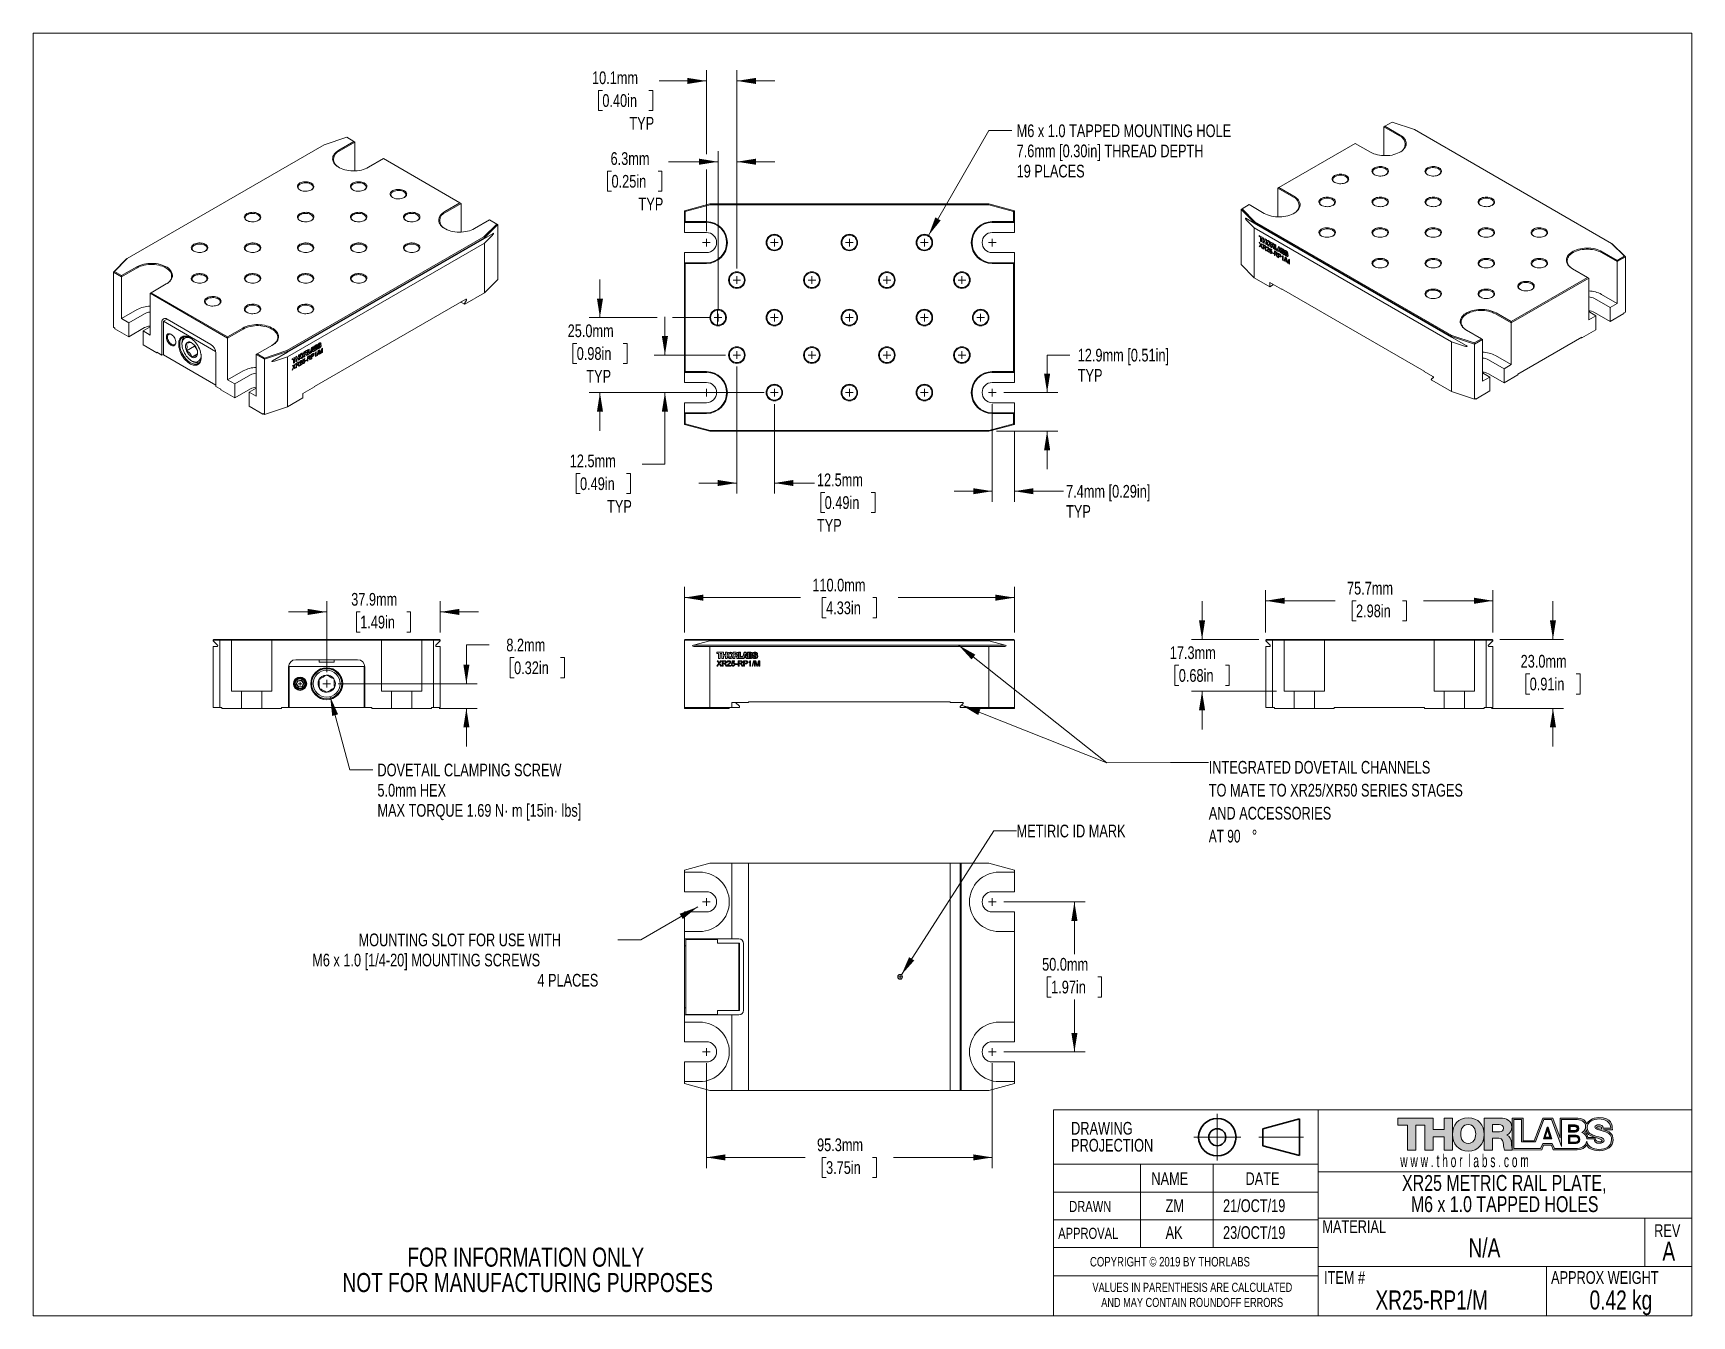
# Model space of a CAD drawing. Header units: millimetres. Extents: x 2 to 278, y 1 to 215.
import ezdxf

# ---------------------------------------------------------------- set-up
doc = ezdxf.new("R2010")
doc.units = ezdxf.units.MM
doc.header["$PDSIZE"] = -1
doc.linetypes.add('CENTERX2', pattern=[20.32, 12.7, -2.54, 2.54, -2.54])
doc.styles.add('SLDTEXTSTYLE0', font='TXT', dxfattribs={"width": 0.75})
doc.styles.add('SLDTEXTSTYLE1', font='TXT', dxfattribs={"width": 0.6})
doc.styles.add('SLDTEXTSTYLE2', font='TXT', dxfattribs={"width": 0.7})
doc.dimstyles.new('SLDDIMSTYLE0', dxfattribs={"dimtxt": 2.116667, "dimasz": 3.175, "dimexe": 0, "dimexo": 0.0625, "dimgap": 0.529167, "dimtad": 0, "dimtih": 1, "dimtoh": 1, "dimdec": 1, "dimlfac": 2, "dimrnd": 1e-09, "dimzin": 4, "dimdsep": 46, "dimtxsty": 'SLDTEXTSTYLE0', "dimsah": 1, "dimcen": 0.09, "dimadec": 0, "dimazin": 1, "dimtfac": 1, "dimtdec": 1, "dimtofl": 0, "dimtmove": 0, "dimatfit": 3, "dimfxl": 1, "dimfrac": 2, "dimtolj": 1, "dimtzin": 12, "dimarcsym": 0})
doc.dimstyles.new('SLDDIMSTYLE1', dxfattribs={"dimtxt": 2.116667, "dimasz": 3.175, "dimexe": 0, "dimexo": 0.0625, "dimgap": 0.529167, "dimtad": 0, "dimtih": 1, "dimtoh": 1, "dimdec": 1, "dimlfac": 2, "dimrnd": 1e-09, "dimzin": 12, "dimdsep": 46, "dimtxsty": 'SLDTEXTSTYLE0', "dimsah": 1, "dimcen": 0.09, "dimadec": 0, "dimazin": 3, "dimtfac": 1, "dimtdec": 1, "dimtmove": 0, "dimatfit": 0, "dimfxl": 1, "dimfrac": 2, "dimtolj": 1, "dimtzin": 12, "dimarcsym": 0})
doc.dimstyles.new('SLDDIMSTYLE2', dxfattribs={"dimtxt": 2.116667, "dimasz": 3.175, "dimexe": 0, "dimexo": 0.0625, "dimgap": 0.529167, "dimtad": 0, "dimtih": 1, "dimtoh": 1, "dimdec": 1, "dimlfac": 2, "dimrnd": 1e-09, "dimzin": 4, "dimdsep": 46, "dimtxsty": 'SLDTEXTSTYLE0', "dimsah": 1, "dimcen": 0.09, "dimadec": 0, "dimazin": 1, "dimtfac": 1, "dimtdec": 1, "dimtmove": 0, "dimatfit": 0, "dimfxl": 1, "dimfrac": 2, "dimtolj": 1, "dimtzin": 12, "dimarcsym": 0})
doc.dimstyles.new('SLDDIMSTYLE3', dxfattribs={"dimtxt": 2.116667, "dimasz": 3.175, "dimexe": 0, "dimexo": 0.0625, "dimgap": 0.529167, "dimtad": 0, "dimtih": 1, "dimtoh": 1, "dimdec": 1, "dimlfac": 2, "dimrnd": 1e-09, "dimzin": 12, "dimdsep": 46, "dimtxsty": 'SLDTEXTSTYLE0', "dimsah": 1, "dimcen": 0, "dimadec": 0, "dimazin": 3, "dimtfac": 1, "dimtdec": 1, "dimtofl": 0, "dimtmove": 0, "dimatfit": 3, "dimfxl": 1, "dimfrac": 2, "dimtolj": 1, "dimtzin": 12, "dimarcsym": 0})
doc.dimstyles.new('SLDDIMSTYLE4', dxfattribs={"dimtxt": 2.116667, "dimasz": 3.175, "dimexe": 0, "dimexo": 0.0625, "dimgap": 0.529167, "dimtad": 0, "dimtih": 1, "dimtoh": 1, "dimdec": 1, "dimlfac": 2, "dimrnd": 1e-09, "dimzin": 12, "dimdsep": 46, "dimtxsty": 'SLDTEXTSTYLE0', "dimsah": 1, "dimcen": 0.09, "dimadec": 0, "dimazin": 3, "dimtfac": 1, "dimtdec": 1, "dimtofl": 0, "dimtmove": 0, "dimatfit": 3, "dimfxl": 1, "dimfrac": 2, "dimtolj": 1, "dimtzin": 12, "dimarcsym": 0})
doc.dimstyles.new('SLDDIMSTYLE5', dxfattribs={"dimtxt": 2.116667, "dimasz": 3.175, "dimexe": 0, "dimexo": 0.0625, "dimgap": 0.529167, "dimtad": 0, "dimtih": 1, "dimtoh": 1, "dimdec": 1, "dimlfac": 2, "dimrnd": 1e-09, "dimzin": 12, "dimdsep": 46, "dimtxsty": 'SLDTEXTSTYLE0', "dimsah": 1, "dimcen": 0, "dimadec": 0, "dimazin": 3, "dimtfac": 1, "dimtdec": 1, "dimtofl": 0, "dimtmove": 0, "dimatfit": 3, "dimfxl": 1, "dimfrac": 2, "dimtolj": 1, "dimtzin": 12, "dimarcsym": 0})

msp = doc.modelspace()

# ---------------------------------------------------------------- texts
at = {"color": 7, "linetype": 'Continuous', "lineweight": 0}
for s, insert, char_height, attachment_point, style in [('w w w . t h o r  l a b s . c o m', (229.403, 27.796), 2.11667, 1, 'SLDTEXTSTYLE1'), ('NAME', (187.927, 24.822), 2.1167, 1, 'SLDTEXTSTYLE0'), ('DATE', (203.615, 24.822), 2.1167, 1, 'SLDTEXTSTYLE0'), ('DRAWN', (174.231, 20.055), 1.8521, 1, 'SLDTEXTSTYLE0'), ('ZM', (190.296, 20.318), 2.1167, 1, 'SLDTEXTSTYLE0'), ('21/OCT/19', (199.866, 20.318), 2.1167, 1, 'SLDTEXTSTYLE0'), ('MATERIAL', (216.42, 16.824), 2.1167, 1, 'SLDTEXTSTYLE0'), ('APPROVAL', (172.396, 15.579), 1.8521, 1, 'SLDTEXTSTYLE0'), ('AK', (190.296, 15.842), 2.1167, 1, 'SLDTEXTSTYLE0'), ('23/OCT/19', (199.866, 15.842), 2.1167, 1, 'SLDTEXTSTYLE0'), ('N/A', (243.427, 13.825), 3.175, 2, 'SLDTEXTSTYLE0'), ('REV', (271.716, 16.167), 2.1167, 1, 'SLDTEXTSTYLE0'), ('A', (274.146, 13.256), 3.175, 2, 'SLDTEXTSTYLE0'), ('COPYRIGHT © 2019 BY THORLABS', (177.693, 10.714), 1.5875, 1, 'SLDTEXTSTYLE0'), ('ITEM #', (216.7, 8.349), 2.1167, 1, 'SLDTEXTSTYLE0'), ('APPROX WEIGHT', (254.532, 8.349), 2.11667, 1, 'SLDTEXTSTYLE0'), ('XR25-RP1/M', (234.642, 5.131), 3.175, 2, 'SLDTEXTSTYLE0'), ('0.42 kg', (266.168, 5.131), 3.175, 2, 'SLDTEXTSTYLE0')]:
    msp.add_mtext(s, dxfattribs=dict(at, insert=insert, char_height=char_height, attachment_point=attachment_point, style=style))

# ---------------------------------------------------------------- blocks, each defined once
blk = doc.blocks.new('Third Angle Projection Block')
at = {"color": 7, "linetype": 'CENTERX2', "lineweight": 18}
for p, q in [((101.48, 23.81), (101.48, 14.07)), ((96.6, 18.94), (106.35, 18.94)), ((110.14, 18.94), (119.45, 18.94))]:
    blk.add_line(p, q, dxfattribs=at)
at = {"color": 7, "linetype": 'Continuous', "lineweight": 35}
for p, q in [((118.62, 22.75), (111, 20.71)), ((118.62, 15.13), (118.62, 22.75)), ((111, 20.71), (111, 17.17)), ((111, 17.17), (118.62, 15.13))]:
    blk.add_line(p, q, dxfattribs=at)
for radius in [3.9, 1.77]:
    blk.add_circle((101.48, 18.94), radius, dxfattribs=at)
at = {"color": 7, "linetype": 'Continuous', "lineweight": 0}
blk.add_point((101.48, 18.94), dxfattribs=at)
blk = doc.blocks.new('THORLABS LOGO1')
at = {"linetype": 'Continuous'}
blk.add_hatch(color=7, dxfattribs=at).paths.add_polyline_path([(53.6, 28.7), (48, 28.7), (48, 45.3), (42.2, 45.3), (42.2, 28.7), (36.6, 28.7), (36.6, 45.3), (30.2, 45.3), (30.2, 50), (53.6, 50), (53.6, 42.3), (60.9, 42.3), (60.9, 50), (66.5, 50), (66.5, 28.7), (60.9, 28.7), (60.9, 37.5), (53.6, 37.5)], flags=0)
h = blk.add_hatch(color=7, dxfattribs=at)
edge = h.paths.add_edge_path(flags=0)
edge.add_spline(control_points=[(77, 50.2), (83.8, 50.2), (87.6, 45.3), (87.6, 39.1), (87.6, 32.9), (83.8, 28), (77.1, 27.9)], knot_values=[0, 0, 0, 0, 1, 1, 1, 2, 2, 2, 2], weights=[1, 1, 1, 1, 1, 1, 1], degree=3, periodic=0)
edge.add_spline(control_points=[(77.1, 27.9), (70.3, 28), (66.5, 32.9), (66.5, 39.1), (66.5, 39.1), (66.5, 39.1), (66.5, 39.1)], knot_values=[2, 2, 2, 2, 3, 3, 3, 3.002118, 3.002118, 3.002118, 3.002118], weights=[1, 1, 1, 1, 1, 1, 1], degree=3, periodic=0)
edge.add_spline(control_points=[(66.5, 39.1), (66.5, 45.3), (70.3, 50.2), (77, 50.2)], knot_values=[3.002118, 3.002118, 3.002118, 3.002118, 4, 4, 4, 4], weights=[1, 1, 1, 1], degree=3, periodic=0)
edge = h.paths.add_edge_path(flags=0)
edge.add_spline(control_points=[(77, 45.7), (73.4, 45.7), (72, 42.6), (72, 39.4)], knot_values=[2, 2, 2, 2, 3, 3, 3, 3], weights=[1, 1, 1, 1], degree=3, periodic=0)
edge.add_spline(control_points=[(72, 39.4), (72, 36.2), (73.4, 33.1), (77, 33.1)], knot_values=[3, 3, 3, 3, 4, 4, 4, 4], weights=[1, 1, 1, 1], degree=3, periodic=0)
edge.add_spline(control_points=[(77, 33.1), (80.6, 33.1), (82, 36.2), (82, 39.4)], knot_values=[0, 0, 0, 0, 1, 1, 1, 1], weights=[1, 1, 1, 1], degree=3, periodic=0)
edge.add_spline(control_points=[(82, 39.4), (82, 42.6), (80.6, 45.7), (77, 45.7)], knot_values=[1, 1, 1, 1, 2, 2, 2, 2], weights=[1, 1, 1, 1], degree=3, periodic=0)
h = blk.add_hatch(color=7, dxfattribs=at)
edge = h.paths.add_edge_path(flags=0)
edge.add_line((106.4, 29.7), (106.4, 28.7))
edge.add_line((106.4, 28.7), (101.2, 28.7))
edge.add_spline(control_points=[(101.2, 28.7), (100.7, 29.4), (100.6, 31.5), (100.6, 32.1)], knot_values=[7, 7, 7, 7, 8, 8, 8, 8], weights=[1, 1, 1, 1], degree=3, periodic=0)
edge.add_spline(control_points=[(100.6, 32.1), (100.4, 34.3), (100.1, 36.5), (97.4, 36.5)], knot_values=[8, 8, 8, 8, 9, 9, 9, 9], weights=[1, 1, 1, 1], degree=3, periodic=0)
edge.add_line((97.4, 36.5), (93.2, 36.5))
edge.add_line((93.2, 36.5), (93.2, 28.7))
edge.add_line((93.2, 28.7), (87.6, 28.7))
edge.add_line((87.6, 28.7), (87.6, 50))
edge.add_line((87.6, 50), (98.6, 50))
edge.add_spline(control_points=[(98.6, 50), (102.3, 50), (106.1, 48.3), (106.1, 44)], knot_values=[1, 1, 1, 1, 2, 2, 2, 2], weights=[1, 1, 1, 1], degree=3, periodic=0)
edge.add_spline(control_points=[(106.1, 44), (106.1, 41.7), (104.9, 39.6), (102.7, 38.7)], knot_values=[2, 2, 2, 2, 3, 3, 3, 3], weights=[1, 1, 1, 1], degree=3, periodic=0)
edge.add_line((102.7, 38.7), (102.7, 38.6))
edge.add_spline(control_points=[(102.7, 38.6), (105, 38.1), (105.6, 35.5), (105.8, 33.5)], knot_values=[4, 4, 4, 4, 5, 5, 5, 5], weights=[1, 1, 1, 1], degree=3, periodic=0)
edge.add_spline(control_points=[(105.8, 33.5), (105.9, 32.9), (106, 31), (106.4, 29.7)], knot_values=[5, 5, 5, 5, 5.740443, 5.740443, 5.740443, 5.740443], weights=[1, 1, 1, 1], degree=3, periodic=0)
edge = h.paths.add_edge_path(flags=0)
edge.add_line((97.7, 45.6), (93.2, 45.6))
edge.add_line((93.2, 45.6), (93.2, 40.8))
edge.add_line((93.2, 40.8), (97.9, 40.8))
edge.add_spline(control_points=[(97.9, 40.8), (99.6, 40.8), (100.5, 41.7), (100.5, 43.3)], knot_values=[1, 1, 1, 1, 2, 2, 2, 2], weights=[1, 1, 1, 1], degree=3, periodic=0)
edge.add_spline(control_points=[(100.5, 43.3), (100.5, 44.9), (99.2, 45.6), (97.7, 45.6)], knot_values=[2, 2, 2, 2, 3, 3, 3, 3], weights=[1, 1, 1, 1], degree=3, periodic=0)
h = blk.add_hatch(color=7, dxfattribs=at)
edge = h.paths.add_edge_path(flags=0)
edge.add_spline(control_points=[(149.7, 28.8), (152.5, 28.8), (155.2, 30.2), (156, 32.1)], knot_values=[19, 19, 19, 19, 20, 20, 20, 20], weights=[1, 1, 1, 1], degree=3, periodic=0)
edge.add_spline(control_points=[(156, 32.1), (156.7, 30.2), (159.4, 28.2), (164.6, 28.2)], knot_values=[20, 20, 20, 20, 21, 21, 21, 21], weights=[1, 1, 1, 1], degree=3, periodic=0)
edge.add_spline(control_points=[(164.6, 28.2), (169.8, 28.2), (173.6, 31.3), (173.6, 35.4)], knot_values=[21, 21, 21, 21, 22, 22, 22, 22], weights=[1, 1, 1, 1], degree=3, periodic=0)
edge.add_spline(control_points=[(173.6, 35.4), (173.6, 39.7), (171.2, 41.2), (167.3, 42.2)], knot_values=[22, 22, 22, 22, 23, 23, 23, 23], weights=[1, 1, 1, 1], degree=3, periodic=0)
edge.add_spline(control_points=[(167.3, 42.2), (167.3, 42.2), (167.2, 42.2), (167.2, 42.2)], knot_values=[0, 0, 0, 0, 1, 1, 1, 1], weights=[1, 1, 1, 1], degree=3, periodic=0)
edge.add_line((167.2, 42.2), (173.1, 42.2))
edge.add_spline(control_points=[(173.1, 42.2), (173.1, 45.3), (172.5, 50.3), (164.2, 50.3)], knot_values=[2, 2, 2, 2, 3, 3, 3, 3], weights=[1, 1, 1, 1], degree=3, periodic=0)
edge.add_spline(control_points=[(164.2, 50.3), (159.4, 50.3), (157, 47.9), (156, 46.2)], knot_values=[3, 3, 3, 3, 4, 4, 4, 4], weights=[1, 1, 1, 1], degree=3, periodic=0)
edge.add_spline(control_points=[(156, 46.2), (155.1, 47.9), (154.6, 50), (147.7, 50)], knot_values=[4, 4, 4, 4, 5, 5, 5, 5], weights=[1, 1, 1, 1], degree=3, periodic=0)
edge.add_line((147.7, 50), (138.3, 50))
edge.add_line((138.3, 50), (138.3, 36.8))
edge.add_line((138.3, 36.8), (133.4, 50))
edge.add_line((133.4, 50), (126.8, 50))
edge.add_line((126.8, 50), (121, 34.8))
edge.add_line((121, 34.8), (113.7, 34.8))
edge.add_line((113.7, 34.8), (113.6, 50))
edge.add_line((113.6, 50), (106.4, 50))
edge.add_line((106.4, 50), (106.4, 28.7))
edge.add_line((106.4, 28.7), (126.1, 28.8))
edge.add_line((126.1, 28.8), (127.3, 31.9))
edge.add_line((127.3, 31.9), (132.5, 31.9))
edge.add_line((132.5, 31.9), (133.7, 28.8))
edge.add_line((133.7, 28.8), (149.7, 28.8))
edge = h.paths.add_edge_path(flags=0)
edge.add_spline(control_points=[(164.2, 44.2), (165.4, 44.2), (165.8, 44), (165.9, 43.3)], knot_values=[2, 2, 2, 2, 3, 3, 3, 3], weights=[1, 1, 1, 1], degree=3, periodic=0)
edge.add_spline(control_points=[(165.9, 43.3), (165.9, 43), (165.9, 42.8), (165.9, 42.5)], knot_values=[3, 3, 3, 3, 4, 4, 4, 4], weights=[1, 1, 1, 1], degree=3, periodic=0)
edge.add_spline(control_points=[(165.9, 42.5), (163.2, 43.1), (162.5, 43.3), (162.5, 43.8)], knot_values=[0, 0, 0, 0, 1, 1, 1, 1], weights=[1, 1, 1, 1], degree=3, periodic=0)
edge.add_spline(control_points=[(162.5, 43.8), (162.5, 44.1), (163.7, 44.3), (164.2, 44.2)], knot_values=[1, 1, 1, 1, 2, 2, 2, 2], weights=[1, 1, 1, 1], degree=3, periodic=0)
edge = h.paths.add_edge_path(flags=0)
edge.add_spline(control_points=[(166.3, 35.1), (166.1, 34.2), (165.4, 33.9), (163.6, 34.4)], knot_values=[4, 4, 4, 4, 5, 5, 5, 5], weights=[1, 1, 1, 1], degree=3, periodic=0)
edge.add_spline(control_points=[(163.6, 34.4), (161.7, 34.9), (161.7, 35.9), (161.7, 37.1)], knot_values=[5, 5, 5, 5, 6, 6, 6, 6], weights=[1, 1, 1, 1], degree=3, periodic=0)
edge.add_spline(control_points=[(161.7, 37.1), (164.1, 36.4), (166.4, 35.6), (166.3, 35.1)], knot_values=[3, 3, 3, 3, 4, 4, 4, 4], weights=[1, 1, 1, 1], degree=3, periodic=0)
edge = h.paths.add_edge_path(flags=0)
edge.add_spline(control_points=[(148.3, 49), (151.6, 49), (155.3, 48.2), (155.3, 44.2)], knot_values=[16, 16, 16, 16, 17, 17, 17, 17], weights=[1, 1, 1, 1], degree=3, periodic=0)
edge.add_spline(control_points=[(155.3, 44.2), (155.3, 42.4), (154.3, 41.1), (152.8, 40.3)], knot_values=[17, 17, 17, 17, 18, 18, 18, 18], weights=[1, 1, 1, 1], degree=3, periodic=0)
edge.add_spline(control_points=[(152.8, 40.3), (154.7, 39.7), (155.9, 38.2), (156.1, 36.2)], knot_values=[18, 18, 18, 18, 19, 19, 19, 19], weights=[1, 1, 1, 1], degree=3, periodic=0)
edge.add_line((156.1, 36.2), (160.9, 36.2))
edge.add_spline(control_points=[(160.9, 36.2), (161, 34), (162.4, 33.2), (164.5, 33.2)], knot_values=[20, 20, 20, 20, 21, 21, 21, 21], weights=[1, 1, 1, 1], degree=3, periodic=0)
edge.add_spline(control_points=[(164.5, 33.2), (166, 33.2), (167.6, 33.8), (167.6, 35.2)], knot_values=[21, 21, 21, 21, 22, 22, 22, 22], weights=[1, 1, 1, 1], degree=3, periodic=0)
edge.add_spline(control_points=[(167.6, 35.2), (167.6, 36.9), (164.8, 37.2), (162, 38)], knot_values=[22, 22, 22, 22, 23, 23, 23, 23], weights=[1, 1, 1, 1], degree=3, periodic=0)
edge.add_spline(control_points=[(162, 38), (159.3, 38.8), (156.4, 40), (156.4, 43.6)], knot_values=[23, 23, 23, 23, 24, 24, 24, 24], weights=[1, 1, 1, 1], degree=3, periodic=0)
edge.add_spline(control_points=[(156.4, 43.6), (156.4, 47.8), (160.6, 49.4), (164.3, 49.4)], knot_values=[24, 24, 24, 24, 25, 25, 25, 25], weights=[1, 1, 1, 1], degree=3, periodic=0)
edge.add_spline(control_points=[(164.3, 49.4), (168.1, 49.4), (172, 47.5), (172, 43.2)], knot_values=[25, 25, 25, 25, 26, 26, 26, 26], weights=[1, 1, 1, 1], degree=3, periodic=0)
edge.add_line((172, 43.2), (167, 43.2))
edge.add_spline(control_points=[(167, 43.2), (167, 45), (165.4, 45.5), (163.9, 45.5)], knot_values=[27, 27, 27, 27, 28, 28, 28, 28], weights=[1, 1, 1, 1], degree=3, periodic=0)
edge.add_spline(control_points=[(163.9, 45.5), (162.8, 45.5), (161.4, 45.1), (161.4, 43.9)], knot_values=[28, 28, 28, 28, 29, 29, 29, 29], weights=[1, 1, 1, 1], degree=3, periodic=0)
edge.add_spline(control_points=[(161.4, 43.9), (161.4, 42.4), (164.2, 42.1), (167, 41.3)], knot_values=[29, 29, 29, 29, 30, 30, 30, 30], weights=[1, 1, 1, 1], degree=3, periodic=0)
edge.add_spline(control_points=[(167, 41.3), (169.8, 40.6), (172.6, 39.3), (172.6, 35.8)], knot_values=[30, 30, 30, 30, 31, 31, 31, 31], weights=[1, 1, 1, 1], degree=3, periodic=0)
edge.add_spline(control_points=[(172.6, 35.8), (172.6, 30.9), (168.5, 29.1), (164.2, 29.1)], knot_values=[31, 31, 31, 31, 32, 32, 32, 32], weights=[1, 1, 1, 1], degree=3, periodic=0)
edge.add_spline(control_points=[(164.2, 29.1), (160.3, 29.1), (156.8, 30.9), (156, 34.7)], knot_values=[0, 0, 0, 0, 1, 1, 1, 1], weights=[1, 1, 1, 1], degree=3, periodic=0)
edge.add_spline(control_points=[(156, 34.7), (155.5, 31), (152.3, 29.7), (148.6, 29.7)], knot_values=[1, 1, 1, 1, 2, 2, 2, 2], weights=[1, 1, 1, 1], degree=3, periodic=0)
edge.add_line((148.6, 29.7), (134.5, 29.7))
edge.add_line((134.5, 29.7), (133, 33))
edge.add_line((133, 33), (126.8, 33))
edge.add_line((126.8, 33), (125.3, 29.7))
edge.add_line((125.3, 29.7), (107.5, 29.7))
edge.add_line((107.5, 29.7), (107.5, 49))
edge.add_line((107.5, 49), (112.5, 49))
edge.add_line((112.5, 49), (112.5, 34.1))
edge.add_line((112.5, 34.1), (121.8, 34.1))
edge.add_line((121.8, 34.1), (127.4, 49))
edge.add_line((127.4, 49), (132.5, 49))
edge.add_line((132.5, 49), (139.3, 31))
edge.add_line((139.3, 31), (139.3, 49))
edge.add_line((139.3, 49), (148.3, 49))
edge = h.paths.add_edge_path(flags=0)
edge.add_spline(control_points=[(156.7, 37.1), (156.7, 38.6), (155.5, 39.8), (154.7, 40.4)], knot_values=[8, 8, 8, 8, 9, 9, 9, 9], weights=[1, 1, 1, 1], degree=3, periodic=0)
edge.add_spline(control_points=[(154.7, 40.4), (155.1, 40.8), (155.6, 41.3), (155.8, 42.1)], knot_values=[9, 9, 9, 9, 10, 10, 10, 10], weights=[1, 1, 1, 1], degree=3, periodic=0)
edge.add_spline(control_points=[(155.8, 42.1), (155.8, 39.8), (158, 38.1), (160.6, 37.4)], knot_values=[10, 10, 10, 10, 11, 11, 11, 11], weights=[1, 1, 1, 1], degree=3, periodic=0)
edge.add_spline(control_points=[(160.6, 37.4), (160.9, 37.3), (161.3, 37.2), (161.6, 37.1)], knot_values=[0, 0, 0, 0, 1, 1, 1, 1], weights=[1, 1, 1, 1], degree=3, periodic=0)
edge.add_line((161.6, 37.1), (156.7, 37.1))
h = blk.add_hatch(color=7, dxfattribs=at)
edge = h.paths.add_edge_path(flags=0)
edge.add_spline(control_points=[(150.7, 43), (150.7, 41.3), (149.4, 40.7), (148.4, 40.7)], knot_values=[2, 2, 2, 2, 3, 3, 3, 3], weights=[1, 1, 1, 1], degree=3, periodic=0)
edge.add_line((148.4, 40.7), (143.9, 40.7))
edge.add_line((143.9, 40.7), (143.9, 45.4))
edge.add_line((143.9, 45.4), (148.4, 45.4))
edge.add_spline(control_points=[(148.4, 45.4), (149.6, 45.4), (150.7, 44.8), (150.7, 43)], knot_values=[1, 1, 1, 1, 2, 2, 2, 2], weights=[1, 1, 1, 1], degree=3, periodic=0)
edge = h.paths.add_edge_path(flags=0)
edge.add_line((144.9, 44.3), (144.9, 41.6))
edge.add_line((144.9, 41.6), (148, 41.6))
edge.add_spline(control_points=[(148, 41.6), (148.7, 41.6), (149.6, 42), (149.6, 43)], knot_values=[2, 2, 2, 2, 3, 3, 3, 3], weights=[1, 1, 1, 1], degree=3, periodic=0)
edge.add_spline(control_points=[(149.6, 43), (149.6, 44), (148.8, 44.3), (148, 44.3)], knot_values=[3, 3, 3, 3, 4, 4, 4, 4], weights=[1, 1, 1, 1], degree=3, periodic=0)
edge.add_line((148, 44.3), (144.9, 44.3))
h = blk.add_hatch(color=7, dxfattribs=at)
h.paths.add_polyline_path([(130.4, 43.9), (132.8, 36.2), (127.1, 36.2), (129.6, 43.9)], flags=0)
h.paths.add_polyline_path([(128.4, 37.2), (131.4, 37.2), (129.9, 41.9)], flags=0)
h = blk.add_hatch(color=7, dxfattribs=at)
edge = h.paths.add_edge_path(flags=0)
edge.add_spline(control_points=[(151.5, 35.7), (151.5, 33.7), (150, 33.1), (148.9, 33.1)], knot_values=[2, 2, 2, 2, 3, 3, 3, 3], weights=[1, 1, 1, 1], degree=3, periodic=0)
edge.add_line((148.9, 33.1), (143.9, 33.1))
edge.add_line((143.9, 33.1), (143.9, 38.5))
edge.add_line((143.9, 38.5), (148.9, 38.5))
edge.add_spline(control_points=[(148.9, 38.5), (150.2, 38.5), (151.5, 37.8), (151.5, 35.7)], knot_values=[1, 1, 1, 1, 2, 2, 2, 2], weights=[1, 1, 1, 1], degree=3, periodic=0)
edge = h.paths.add_edge_path(flags=0)
edge.add_line((144.8, 34), (148.6, 34))
edge.add_spline(control_points=[(148.6, 34), (149.4, 34), (150.5, 34.4), (150.5, 35.7)], knot_values=[2, 2, 2, 2, 3, 3, 3, 3], weights=[1, 1, 1, 1], degree=3, periodic=0)
edge.add_spline(control_points=[(150.5, 35.7), (150.5, 37), (149.6, 37.5), (148.6, 37.5)], knot_values=[3, 3, 3, 3, 4, 4, 4, 4], weights=[1, 1, 1, 1], degree=3, periodic=0)
edge.add_line((148.6, 37.5), (144.8, 37.5))
edge.add_line((144.8, 37.5), (144.8, 34))
at = {"color": 7, "linetype": 'Continuous', "lineweight": 18}
for p, q in [((30.2, 45.3), (30.2, 50)), ((30.2, 50), (53.6, 50)), ((36.6, 45.3), (30.2, 45.3)), ((36.6, 28.7), (36.6, 45.3)), ((48, 45.3), (42.2, 45.3)), ((42.2, 45.3), (42.2, 28.7)), ((48, 28.7), (48, 45.3)), ((53.6, 50), (53.6, 42.3)), ((60.9, 42.3), (60.9, 50)), ((60.9, 50), (66.5, 50)), ((66.5, 50), (66.5, 28.7)), ((87.6, 50), (98.6, 50)), ((87.6, 28.7), (87.6, 50)), ((97.7, 45.6), (93.2, 45.6)), ((93.2, 45.6), (93.2, 40.8)), ((113.6, 50), (106.4, 50)), ((106.4, 50), (106.4, 28.7)), ((107.5, 29.7), (107.5, 49)), ((107.5, 49), (112.5, 49)), ((112.5, 49), (112.5, 34.1)), ((113.7, 34.8), (113.6, 50)), ((126.8, 50), (121, 34.8)), ((121.8, 34.1), (127.4, 49)), ((133.4, 50), (126.8, 50)), ((127.4, 49), (132.5, 49)), ((132.5, 49), (139.3, 31)), ((138.3, 36.8), (133.4, 50)), ((147.7, 50), (138.3, 50)), ((138.3, 50), (138.3, 36.8)), ((139.3, 31), (139.3, 49)), ((139.3, 49), (148.3, 49)), ((143.9, 45.4), (148.4, 45.4)), ((143.9, 40.7), (143.9, 45.4)), ((144.9, 44.3), (144.9, 41.6)), ((148, 44.3), (144.9, 44.3)), ((53.6, 42.3), (60.9, 42.3)), ((60.9, 37.5), (53.6, 37.5)), ((53.6, 37.5), (53.6, 28.7)), ((60.9, 28.7), (60.9, 37.5)), ((93.2, 40.8), (97.9, 40.8)), ((97.4, 36.5), (93.2, 36.5)), ((93.2, 36.5), (93.2, 28.7)), ((102.7, 38.7), (102.7, 38.6)), ((112.5, 34.1), (121.8, 34.1)), ((121, 34.8), (113.7, 34.8)), ((127.1, 36.2), (129.6, 43.9)), ((132.8, 36.2), (127.1, 36.2)), ((129.9, 41.9), (128.4, 37.2)), ((128.4, 37.2), (131.4, 37.2)), ((129.6, 43.9), (130.4, 43.9)), ((131.4, 37.2), (129.9, 41.9)), ((130.4, 43.9), (132.8, 36.2)), ((148.4, 40.7), (143.9, 40.7)), ((143.9, 38.5), (148.9, 38.5)), ((143.9, 33.1), (143.9, 38.5)), ((144.8, 37.5), (144.8, 34)), ((148.6, 37.5), (144.8, 37.5)), ((144.8, 34), (148.6, 34)), ((144.9, 41.6), (148, 41.6)), ((156.1, 36.2), (160.9, 36.2)), ((161.6, 37.1), (156.7, 37.1)), ((172, 43.2), (167, 43.2)), ((167.2, 42.2), (173.1, 42.2)), ((42.2, 28.7), (36.6, 28.7)), ((53.6, 28.7), (48, 28.7)), ((66.5, 28.7), (60.9, 28.7)), ((93.2, 28.7), (87.6, 28.7)), ((106.4, 28.7), (101.2, 28.7)), ((106.4, 29.7), (106.4, 28.7)), ((106.4, 28.7), (126.1, 28.8)), ((125.3, 29.7), (107.5, 29.7)), ((126.8, 33), (125.3, 29.7)), ((126.1, 28.8), (127.3, 31.9)), ((133, 33), (126.8, 33)), ((127.3, 31.9), (132.5, 31.9)), ((132.5, 31.9), (133.7, 28.8)), ((134.5, 29.7), (133, 33)), ((133.7, 28.8), (149.7, 28.8)), ((148.6, 29.7), (134.5, 29.7)), ((148.9, 33.1), (143.9, 33.1))]:
    blk.add_line(p, q, dxfattribs=at)
at = {"color": 8, "linetype": 'Continuous', "lineweight": 0}
for points in [[(66.5, 39.1), (66.5, 45.3), (70.3, 50.2), (77, 50.2)], [(77, 45.7), (73.4, 45.7), (72, 42.6), (72, 39.4)], [(82, 39.4), (82, 42.6), (80.6, 45.7), (77, 45.7)], [(100.5, 43.3), (100.5, 44.9), (99.2, 45.6), (97.7, 45.6)], [(98.6, 50), (102.3, 50), (106.1, 48.3), (106.1, 44)], [(156, 46.2), (155.1, 47.9), (154.6, 50), (147.7, 50)], [(149.6, 43), (149.6, 44), (148.8, 44.3), (148, 44.3)], [(148.3, 49), (151.6, 49), (155.3, 48.2), (155.3, 44.2)], [(148.4, 45.4), (149.6, 45.4), (150.7, 44.8), (150.7, 43)], [(164.2, 50.3), (159.4, 50.3), (157, 47.9), (156, 46.2)], [(156.4, 43.6), (156.4, 47.8), (160.6, 49.4), (164.3, 49.4)], [(163.9, 45.5), (162.8, 45.5), (161.4, 45.1), (161.4, 43.9)], [(162.5, 43.8), (162.5, 44.1), (163.7, 44.3), (164.2, 44.2)], [(167, 43.2), (167, 45), (165.4, 45.5), (163.9, 45.5)], [(173.1, 42.2), (173.1, 45.3), (172.5, 50.3), (164.2, 50.3)], [(164.2, 44.2), (165.4, 44.2), (165.8, 44), (165.9, 43.3)], [(164.3, 49.4), (168.1, 49.4), (172, 47.5), (172, 43.2)], [(72, 39.4), (72, 36.2), (73.4, 33.1), (77, 33.1)], [(77, 33.1), (80.6, 33.1), (82, 36.2), (82, 39.4)], [(100.6, 32.1), (100.4, 34.3), (100.1, 36.5), (97.4, 36.5)], [(97.9, 40.8), (99.6, 40.8), (100.5, 41.7), (100.5, 43.3)], [(106.1, 44), (106.1, 41.7), (104.9, 39.6), (102.7, 38.7)], [(102.7, 38.6), (105, 38.1), (105.6, 35.5), (105.8, 33.5)], [(105.8, 33.5), (105.9, 32.9), (106, 31), (106.4, 29.7)], [(148, 41.6), (148.7, 41.6), (149.6, 42), (149.6, 43)], [(150.7, 43), (150.7, 41.3), (149.4, 40.7), (148.4, 40.7)], [(150.5, 35.7), (150.5, 37), (149.6, 37.5), (148.6, 37.5)], [(148.6, 34), (149.4, 34), (150.5, 34.4), (150.5, 35.7)], [(156, 34.7), (155.5, 31), (152.3, 29.7), (148.6, 29.7)], [(148.9, 38.5), (150.2, 38.5), (151.5, 37.8), (151.5, 35.7)], [(151.5, 35.7), (151.5, 33.7), (150, 33.1), (148.9, 33.1)], [(155.3, 44.2), (155.3, 42.4), (154.3, 41.1), (152.8, 40.3)], [(152.8, 40.3), (154.7, 39.7), (155.9, 38.2), (156.1, 36.2)], [(154.7, 40.4), (155.1, 40.8), (155.6, 41.3), (155.8, 42.1)], [(156.7, 37.1), (156.7, 38.6), (155.5, 39.8), (154.7, 40.4)], [(155.8, 42.1), (155.8, 39.8), (158, 38.1), (160.6, 37.4)], [(164.2, 29.1), (160.3, 29.1), (156.8, 30.9), (156, 34.7)], [(162, 38), (159.3, 38.8), (156.4, 40), (156.4, 43.6)], [(160.6, 37.4), (160.9, 37.3), (161.3, 37.2), (161.6, 37.1)], [(160.9, 36.2), (161, 34), (162.4, 33.2), (164.5, 33.2)], [(161.4, 43.9), (161.4, 42.4), (164.2, 42.1), (167, 41.3)], [(161.7, 37.1), (164.1, 36.4), (166.4, 35.6), (166.3, 35.1)], [(163.6, 34.4), (161.7, 34.9), (161.7, 35.9), (161.7, 37.1)], [(167.6, 35.2), (167.6, 36.9), (164.8, 37.2), (162, 38)], [(165.9, 42.5), (163.2, 43.1), (162.5, 43.3), (162.5, 43.8)], [(166.3, 35.1), (166.1, 34.2), (165.4, 33.9), (163.6, 34.4)], [(172.6, 35.8), (172.6, 30.9), (168.5, 29.1), (164.2, 29.1)], [(164.5, 33.2), (166, 33.2), (167.6, 33.8), (167.6, 35.2)], [(164.6, 28.2), (169.8, 28.2), (173.6, 31.3), (173.6, 35.4)], [(165.9, 43.3), (165.9, 43), (165.9, 42.8), (165.9, 42.5)], [(167, 41.3), (169.8, 40.6), (172.6, 39.3), (172.6, 35.8)], [(167.3, 42.2), (167.3, 42.2), (167.2, 42.2), (167.2, 42.2)], [(173.6, 35.4), (173.6, 39.7), (171.2, 41.2), (167.3, 42.2)], [(101.2, 28.7), (100.7, 29.4), (100.6, 31.5), (100.6, 32.1)], [(149.7, 28.8), (152.5, 28.8), (155.2, 30.2), (156, 32.1)], [(156, 32.1), (156.7, 30.2), (159.4, 28.2), (164.6, 28.2)]]:
    blk.add_open_spline(points, degree=3, dxfattribs=at)
for points, knots in [([(77, 50.2), (83.8, 50.2), (87.6, 45.3), (87.6, 39.1), (87.6, 32.9), (83.8, 28), (77.1, 27.9)], [0, 0, 0, 0, 1, 1, 1, 2, 2, 2, 2]), ([(77.1, 27.9), (70.3, 28), (66.5, 32.9), (66.5, 39.1), (66.5, 39.1), (66.5, 39.1), (66.5, 39.1)], [2, 2, 2, 2, 3, 3, 3, 3.002118, 3.002118, 3.002118, 3.002118])]:
    blk.add_open_spline(points, degree=3, knots=knots, dxfattribs=at)
blk = doc.blocks.new('SW_NOTE_0')
at = {"color": 0, "linetype": 'Continuous', "lineweight": 0, "char_height": 1.524, "attachment_point": 2, "style": 'SLDTEXTSTYLE0'}
for s, insert in [('VALUES IN PARENTHESIS ARE CALCULATED', (19.91, 1.96)), ('AND MAY CONTAIN ROUNDOFF ERRORS', (19.88, -0.56))]:
    blk.add_mtext(s, dxfattribs=dict(at, insert=insert))
blk = doc.blocks.new('SW_NOTE_1')
at = {"color": 0, "linetype": 'Continuous', "lineweight": 0, "char_height": 2.117, "attachment_point": 1, "style": 'SLDTEXTSTYLE0'}
for s, insert in [('DRAWING', (0, 2.73)), ('PROJECTION', (0, -0.09))]:
    blk.add_mtext(s, dxfattribs=dict(at, insert=insert))
blk = doc.blocks.new('SW_NOTE_2')
at = {"color": 0, "linetype": 'Continuous', "lineweight": 0, "char_height": 3.175, "attachment_point": 2, "style": 'SLDTEXTSTYLE0'}
for s, insert in [('FOR INFORMATION ONLY', (25.05, 4.09)), ('NOT FOR MANUFACTURING PURPOSES', (25.38, -0.14))]:
    blk.add_mtext(s, dxfattribs=dict(at, insert=insert))
blk = doc.blocks.new('SW_NOTE_3')
at = {"color": 0, "linetype": 'Continuous', "lineweight": 0, "char_height": 2.6458, "attachment_point": 2, "style": 'SLDTEXTSTYLE0'}
for s, insert in [('XR25 METRIC RAIL PLATE,', (20.26, 3.41)), ('M6 x 1.0 TAPPED HOLES', (20.33, -0.12))]:
    blk.add_mtext(s, dxfattribs=dict(at, insert=insert))
blk = doc.blocks.new('_D')
at = {"color": 9, "linetype": 'Continuous', "lineweight": 18}
for p, q in [((110.1, 114.78), (110.1, 122.36)), ((165.1, 114.78), (165.1, 122.36)), ((110.1, 120.58), (129.44, 120.58)), ((133.72, 120.58), (133.08, 120.58)), ((133.08, 120.58), (133.08, 117.22)), ((141.48, 120.58), (142.12, 120.58)), ((142.12, 120.58), (142.12, 117.22)), ((165.1, 120.58), (145.75, 120.58)), ((133.08, 117.22), (133.72, 117.22)), ((142.12, 117.22), (141.48, 117.22))]:
    blk.add_line(p, q, dxfattribs=at)
for points in [[(110.1, 120.58), (113.27, 120.07), (113.27, 121.09)], [(165.1, 120.58), (161.92, 121.09), (161.92, 120.07)]]:
    blk.add_solid(points, dxfattribs=at)
at = {"color": 9, "linetype": 'Continuous', "lineweight": 18, "char_height": 2.117, "attachment_point": 1, "style": 'SLDTEXTSTYLE0'}
for s, insert in [('110.0mm', (131.43, 123.74)), ('4.33in', (133.72, 119.94))]:
    blk.add_mtext(s, dxfattribs=dict(at, insert=insert))
blk = doc.blocks.new('SW_NOTE_4')
at = {"color": 0, "linetype": 'Continuous', "lineweight": 0, "attachment_point": 1}
for s, insert, char_height, style in [('INTEGRATED DOVETAIL CHANNELS', (0, 2.73), 2.1167, 'SLDTEXTSTYLE0'), ('TO MATE TO XR25/XR50 SERIES STAGES', (0, -1.09), 2.1167, 'SLDTEXTSTYLE0'), ('AND ACCESSORIES', (0, -4.92), 2.1167, 'SLDTEXTSTYLE0'), ('AT 90', (0, -8.74), 2.117, 'SLDTEXTSTYLE2'), ('%%d', (7.2, -8.74), 2.117, 'SLDTEXTSTYLE0')]:
    blk.add_mtext(s, dxfattribs=dict(at, insert=insert, char_height=char_height, style=style))
blk = doc.blocks.new('_D_1')
at = {"color": 9, "linetype": 'Continuous', "lineweight": 18}
for p, q in [((106.86, 161), (106.86, 167.35)), ((116.94, 161), (105.08, 161)), ((123.42, 154.75), (105.08, 154.75)), ((106.86, 142.84), (106.86, 154.75)), ((92.71, 141.27), (92.07, 141.27)), ((92.07, 141.27), (92.07, 137.91)), ((100.47, 141.27), (101.12, 141.27)), ((101.12, 141.27), (101.12, 137.91)), ((103.05, 142.84), (106.86, 142.84)), ((92.07, 137.91), (92.71, 137.91)), ((101.12, 137.91), (100.47, 137.91))]:
    blk.add_line(p, q, dxfattribs=at)
for points in [[(106.86, 161), (107.37, 164.18), (106.35, 164.18)], [(106.86, 154.75), (106.35, 151.58), (107.37, 151.58)]]:
    blk.add_solid(points, dxfattribs=at)
at = {"color": 9, "linetype": 'Continuous', "lineweight": 18, "char_height": 2.117, "attachment_point": 1, "style": 'SLDTEXTSTYLE0'}
for s, insert in [('12.5mm', (91, 144.43)), ('0.49in', (92.71, 140.63)), ('TYP', (97.22, 136.84))]:
    blk.add_mtext(s, dxfattribs=dict(at, insert=insert))
blk = doc.blocks.new('_D_2')
at = {"color": 9, "linetype": 'Continuous', "lineweight": 18}
for p, q in [((96.03, 167.25), (96.03, 173.6)), ((105.59, 167.25), (94.26, 167.25)), ((114.45, 167.25), (108.13, 167.25)), ((92.16, 162.95), (91.51, 162.95)), ((91.51, 162.95), (91.51, 159.59)), ((99.91, 162.95), (100.56, 162.95)), ((100.56, 162.95), (100.56, 159.59)), ((91.51, 159.59), (92.16, 159.59)), ((100.56, 159.59), (99.91, 159.59)), ((111.87, 154.75), (94.26, 154.75)), ((96.03, 154.75), (96.03, 148.4))]:
    blk.add_line(p, q, dxfattribs=at)
for points in [[(96.03, 167.25), (96.54, 170.43), (95.53, 170.43)], [(96.03, 154.75), (95.53, 151.58), (96.54, 151.58)]]:
    blk.add_solid(points, dxfattribs=at)
at = {"color": 9, "linetype": 'Continuous', "lineweight": 18, "char_height": 2.117, "attachment_point": 1, "style": 'SLDTEXTSTYLE0'}
for s, insert in [('25.0mm', (90.65, 166.11)), ('0.98in', (92.16, 162.32)), ('TYP', (93.76, 158.53))]:
    blk.add_mtext(s, dxfattribs=dict(at, insert=insert))
blk = doc.blocks.new('_D_3')
at = {"color": 9, "linetype": 'Continuous', "lineweight": 18}
for p, q in [((118.85, 159.1), (118.85, 137.91)), ((125.1, 152.85), (125.1, 137.91)), ((118.85, 139.68), (112.5, 139.68)), ((125.1, 139.68), (131.76, 139.68)), ((133.48, 138.11), (132.84, 138.11)), ((132.84, 138.11), (132.84, 134.75)), ((141.24, 138.11), (141.88, 138.11)), ((141.88, 138.11), (141.88, 134.75)), ((132.84, 134.75), (133.48, 134.75)), ((141.88, 134.75), (141.24, 134.75))]:
    blk.add_line(p, q, dxfattribs=at)
for points in [[(118.85, 139.68), (115.67, 140.19), (115.67, 139.18)], [(125.1, 139.68), (128.27, 139.18), (128.27, 140.19)]]:
    blk.add_solid(points, dxfattribs=at)
at = {"color": 9, "linetype": 'Continuous', "lineweight": 18, "char_height": 2.117, "attachment_point": 1, "style": 'SLDTEXTSTYLE0'}
for s, insert in [('12.5mm', (132.19, 141.27)), ('0.49in', (133.48, 137.48)), ('TYP', (132.19, 133.69))]:
    blk.add_mtext(s, dxfattribs=dict(at, insert=insert))
blk = doc.blocks.new('_D_4')
at = {"color": 9, "linetype": 'Continuous', "lineweight": 18}
for p, q in [((174.36, 161), (170.55, 161)), ((170.55, 161), (170.55, 154.75)), ((163.31, 154.75), (172.33, 154.75)), ((162.1, 148.32), (172.33, 148.32)), ((170.55, 148.32), (170.55, 141.97))]:
    blk.add_line(p, q, dxfattribs=at)
for points in [[(170.55, 154.75), (171.06, 157.93), (170.04, 157.93)], [(170.55, 148.32), (170.04, 145.14), (171.06, 145.14)]]:
    blk.add_solid(points, dxfattribs=at)
at = {"color": 9, "linetype": 'Continuous', "lineweight": 18, "attachment_point": 1, "style": 'SLDTEXTSTYLE0'}
for s, insert, char_height in [('12.9mm [0.51in]', (175.65, 162.05), 2.1167), ('TYP', (175.65, 158.68), 2.117)]:
    blk.add_mtext(s, dxfattribs=dict(at, insert=insert, char_height=char_height))
blk = doc.blocks.new('_D_5')
at = {"color": 9, "linetype": 'Continuous', "lineweight": 18}
for p, q in [((161.4, 152.85), (161.4, 136.54)), ((165.1, 148.19), (165.1, 136.54)), ((161.4, 138.32), (155.05, 138.32)), ((165.1, 138.32), (173.28, 138.32))]:
    blk.add_line(p, q, dxfattribs=at)
for points in [[(161.4, 138.32), (158.23, 138.82), (158.23, 137.81)], [(165.1, 138.32), (168.27, 137.81), (168.27, 138.82)]]:
    blk.add_solid(points, dxfattribs=at)
at = {"color": 9, "linetype": 'Continuous', "lineweight": 18, "attachment_point": 1, "style": 'SLDTEXTSTYLE0'}
for s, insert, char_height in [('7.4mm [0.29in]', (173.71, 139.36), 2.1167), ('TYP', (173.71, 136), 2.117)]:
    blk.add_mtext(s, dxfattribs=dict(at, insert=insert, char_height=char_height))
blk = doc.blocks.new('_D_6')
at = {"color": 9, "linetype": 'Continuous', "lineweight": 18}
for p, q in [((150.79, 180.94), (160.86, 198.4)), ((160.86, 198.4), (164.67, 198.4))]:
    blk.add_line(p, q, dxfattribs=at)
blk.add_solid([(150.79, 180.94), (152.81, 183.44), (151.93, 183.95)], dxfattribs=at)
at = {"color": 9, "linetype": 'Continuous', "lineweight": 18, "attachment_point": 1, "style": 'SLDTEXTSTYLE0'}
for s, insert, char_height in [('M6 x 1.0 TAPPED MOUNTING HOLE', (165.47, 199.44), 2.1167), ('7.6mm [0.30in] THREAD DEPTH', (165.47, 196.08), 2.1167), ('19 PLACES', (165.47, 192.72), 2.117)]:
    blk.add_mtext(s, dxfattribs=dict(at, insert=insert, char_height=char_height))
blk = doc.blocks.new('_D_7')
at = {"color": 9, "linetype": 'Continuous', "lineweight": 18}
for p, q in [((115.72, 168.52), (115.72, 195)), ((118.85, 175.41), (118.85, 195)), ((97.96, 191.65), (97.31, 191.65)), ((97.31, 191.65), (97.31, 188.29)), ((105.71, 191.65), (106.36, 191.65)), ((106.36, 191.65), (106.36, 188.29)), ((115.72, 193.22), (107.43, 193.22)), ((118.85, 193.22), (125.2, 193.22)), ((97.31, 188.29), (97.96, 188.29)), ((106.36, 188.29), (105.71, 188.29))]:
    blk.add_line(p, q, dxfattribs=at)
for points in [[(115.72, 193.22), (112.55, 193.73), (112.55, 192.72)], [(118.85, 193.22), (122.02, 192.72), (122.02, 193.73)]]:
    blk.add_solid(points, dxfattribs=at)
at = {"color": 9, "linetype": 'Continuous', "lineweight": 18, "char_height": 2.117, "attachment_point": 1, "style": 'SLDTEXTSTYLE0'}
for s, insert in [('6.3mm', (97.8, 194.81)), ('0.25in', (97.96, 191.02)), ('TYP', (102.46, 187.23))]:
    blk.add_mtext(s, dxfattribs=dict(at, insert=insert))
blk = doc.blocks.new('_D_8')
at = {"color": 9, "linetype": 'Continuous', "lineweight": 18}
for p, q in [((113.78, 194.49), (113.78, 208.46)), ((118.85, 175.41), (118.85, 208.46)), ((96.43, 205.11), (95.79, 205.11)), ((95.79, 205.11), (95.79, 201.75)), ((104.19, 205.11), (104.83, 205.11)), ((104.83, 205.11), (104.83, 201.75)), ((113.78, 206.69), (105.91, 206.69)), ((118.85, 206.69), (125.2, 206.69)), ((95.79, 201.75), (96.43, 201.75)), ((104.83, 201.75), (104.19, 201.75)), ((113.78, 181.66), (113.78, 191.95))]:
    blk.add_line(p, q, dxfattribs=at)
for points in [[(113.78, 206.69), (110.6, 207.19), (110.6, 206.18)], [(118.85, 206.69), (122.02, 206.18), (122.02, 207.19)]]:
    blk.add_solid(points, dxfattribs=at)
at = {"color": 9, "linetype": 'Continuous', "lineweight": 18, "char_height": 2.117, "attachment_point": 1, "style": 'SLDTEXTSTYLE0'}
for s, insert in [('10.1mm', (94.71, 208.27)), ('0.40in', (96.43, 204.48)), ('TYP', (100.93, 200.69))]:
    blk.add_mtext(s, dxfattribs=dict(at, insert=insert))
blk = doc.blocks.new('SW_CENTERMARKSYMBOL_0')
at = {"color": 0, "linetype": 'Continuous', "lineweight": 0}
for q in [(-0.635, 0), (0, 0.635), (0, -0.635), (0.635, 0)]:
    blk.add_line((0, 0), q, dxfattribs=at)
blk = doc.blocks.new('SW_CENTERMARKSYMBOL_1')
at = {"color": 0, "linetype": 'Continuous', "lineweight": 0}
for q in [(-0.635, 0), (0, 0.635), (0, -0.635), (0.635, 0)]:
    blk.add_line((0, 0), q, dxfattribs=at)
blk = doc.blocks.new('SW_CENTERMARKSYMBOL_2')
at = {"color": 0, "linetype": 'Continuous', "lineweight": 0}
for q in [(-0.635, 0), (0, 0.635), (0, -0.635), (0.635, 0)]:
    blk.add_line((0, 0), q, dxfattribs=at)
blk = doc.blocks.new('SW_CENTERMARKSYMBOL_3')
at = {"color": 0, "linetype": 'Continuous', "lineweight": 0}
for q in [(-0.635, 0), (0, 0.635), (0, -0.635), (0.635, 0)]:
    blk.add_line((0, 0), q, dxfattribs=at)
blk = doc.blocks.new('SW_CENTERMARKSYMBOL_4')
at = {"color": 0, "linetype": 'Continuous', "lineweight": 0}
for q in [(-0.635, 0), (0, 0.635), (0, -0.635), (0.635, 0)]:
    blk.add_line((0, 0), q, dxfattribs=at)
blk = doc.blocks.new('SW_CENTERMARKSYMBOL_5')
at = {"color": 0, "linetype": 'Continuous', "lineweight": 0}
for q in [(-0.635, 0), (0, 0.635), (0, -0.635), (0.635, 0)]:
    blk.add_line((0, 0), q, dxfattribs=at)
blk = doc.blocks.new('SW_CENTERMARKSYMBOL_6')
at = {"color": 0, "linetype": 'Continuous', "lineweight": 0}
for q in [(-0.635, 0), (0, 0.635), (0, -0.635), (0.635, 0)]:
    blk.add_line((0, 0), q, dxfattribs=at)
blk = doc.blocks.new('SW_CENTERMARKSYMBOL_7')
at = {"color": 0, "linetype": 'Continuous', "lineweight": 0}
for q in [(-0.635, 0), (0, 0.635), (0, -0.635), (0.635, 0)]:
    blk.add_line((0, 0), q, dxfattribs=at)
blk = doc.blocks.new('SW_CENTERMARKSYMBOL_8')
at = {"color": 0, "linetype": 'Continuous', "lineweight": 0}
for q in [(-0.635, 0), (0, 0.635), (0, -0.635), (0.635, 0)]:
    blk.add_line((0, 0), q, dxfattribs=at)
blk = doc.blocks.new('SW_CENTERMARKSYMBOL_9')
at = {"color": 0, "linetype": 'Continuous', "lineweight": 0}
for q in [(-0.635, 0), (0, 0.635), (0, -0.635), (0.635, 0)]:
    blk.add_line((0, 0), q, dxfattribs=at)
blk = doc.blocks.new('SW_CENTERMARKSYMBOL_10')
at = {"color": 0, "linetype": 'Continuous', "lineweight": 0}
for q in [(-0.635, 0), (0, 0.635), (0, -0.635), (0.635, 0)]:
    blk.add_line((0, 0), q, dxfattribs=at)
blk = doc.blocks.new('SW_CENTERMARKSYMBOL_11')
at = {"color": 0, "linetype": 'Continuous', "lineweight": 0}
for q in [(-0.635, 0), (0, 0.635), (0, -0.635), (0.635, 0)]:
    blk.add_line((0, 0), q, dxfattribs=at)
blk = doc.blocks.new('SW_CENTERMARKSYMBOL_12')
at = {"color": 0, "linetype": 'Continuous', "lineweight": 0}
for q in [(-0.635, 0), (0, 0.635), (0, -0.635), (0.635, 0)]:
    blk.add_line((0, 0), q, dxfattribs=at)
blk = doc.blocks.new('SW_CENTERMARKSYMBOL_13')
at = {"color": 0, "linetype": 'Continuous', "lineweight": 0}
for q in [(-0.635, 0), (0, 0.635), (0, -0.635), (0.635, 0)]:
    blk.add_line((0, 0), q, dxfattribs=at)
blk = doc.blocks.new('SW_CENTERMARKSYMBOL_14')
at = {"color": 0, "linetype": 'Continuous', "lineweight": 0}
for q in [(-0.635, 0), (0, 0.635), (0, -0.635), (0.635, 0)]:
    blk.add_line((0, 0), q, dxfattribs=at)
blk = doc.blocks.new('SW_CENTERMARKSYMBOL_15')
at = {"color": 0, "linetype": 'Continuous', "lineweight": 0}
for q in [(-0.635, 0), (0, 0.635), (0, -0.635), (0.635, 0)]:
    blk.add_line((0, 0), q, dxfattribs=at)
blk = doc.blocks.new('SW_CENTERMARKSYMBOL_16')
at = {"color": 0, "linetype": 'Continuous', "lineweight": 0}
for q in [(-0.635, 0), (0, 0.635), (0, -0.635), (0.635, 0)]:
    blk.add_line((0, 0), q, dxfattribs=at)
blk = doc.blocks.new('SW_CENTERMARKSYMBOL_17')
at = {"color": 0, "linetype": 'Continuous', "lineweight": 0}
for q in [(-0.635, 0), (0, 0.635), (0, -0.635), (0.635, 0)]:
    blk.add_line((0, 0), q, dxfattribs=at)
blk = doc.blocks.new('SW_CENTERMARKSYMBOL_18')
at = {"color": 0, "linetype": 'Continuous', "lineweight": 0}
for q in [(-0.635, 0), (0, 0.635), (0, -0.635), (0.635, 0)]:
    blk.add_line((0, 0), q, dxfattribs=at)
blk = doc.blocks.new('SW_CENTERMARKSYMBOL_19')
at = {"color": 0, "linetype": 'Continuous', "lineweight": 0}
for q in [(-0.635, 0), (0, 0.635), (0, -0.635), (0.635, 0)]:
    blk.add_line((0, 0), q, dxfattribs=at)
blk = doc.blocks.new('SW_CENTERMARKSYMBOL_20')
at = {"color": 0, "linetype": 'Continuous', "lineweight": 0}
for q in [(-0.635, 0), (0, 0.635), (0, -0.635), (0.635, 0)]:
    blk.add_line((0, 0), q, dxfattribs=at)
blk = doc.blocks.new('SW_CENTERMARKSYMBOL_21')
at = {"color": 0, "linetype": 'Continuous', "lineweight": 0}
for q in [(-0.635, 0), (0, 0.635), (0, -0.635), (0.635, 0)]:
    blk.add_line((0, 0), q, dxfattribs=at)
blk = doc.blocks.new('SW_CENTERMARKSYMBOL_22')
at = {"color": 0, "linetype": 'Continuous', "lineweight": 0}
for q in [(-0.635, 0), (0, 0.635), (0, -0.635), (0.635, 0)]:
    blk.add_line((0, 0), q, dxfattribs=at)
blk = doc.blocks.new('_D_9')
at = {"color": 9, "linetype": 'Continuous', "lineweight": 18}
for p, q in [((163.31, 69.89), (176.88, 69.89)), ((175.1, 69.89), (175.1, 61.18)), ((171.22, 57.39), (170.58, 57.39)), ((170.58, 57.39), (170.58, 54.02)), ((178.98, 57.39), (179.62, 57.39)), ((179.62, 57.39), (179.62, 54.02)), ((170.58, 54.02), (171.22, 54.02)), ((175.1, 44.89), (175.1, 53.59)), ((179.62, 54.02), (178.98, 54.02)), ((163.31, 44.89), (176.88, 44.89))]:
    blk.add_line(p, q, dxfattribs=at)
for points in [[(175.1, 69.89), (174.59, 66.71), (175.61, 66.71)], [(175.1, 44.89), (175.61, 48.06), (174.59, 48.06)]]:
    blk.add_solid(points, dxfattribs=at)
at = {"color": 9, "linetype": 'Continuous', "lineweight": 18, "char_height": 2.117, "attachment_point": 1, "style": 'SLDTEXTSTYLE0'}
for s, insert in [('50.0mm', (169.72, 60.54)), ('1.97in', (171.22, 56.75))]:
    blk.add_mtext(s, dxfattribs=dict(at, insert=insert))
blk = doc.blocks.new('_D_10')
at = {"color": 9, "linetype": 'Continuous', "lineweight": 18}
for p, q in [((113.78, 42.98), (113.78, 25.52)), ((161.4, 42.98), (161.4, 25.52)), ((113.78, 27.3), (130.22, 27.3)), ((133.71, 27.3), (133.07, 27.3)), ((133.07, 27.3), (133.07, 23.94)), ((141.47, 27.3), (142.11, 27.3)), ((142.11, 27.3), (142.11, 23.94)), ((161.4, 27.3), (144.96, 27.3)), ((133.07, 23.94), (133.71, 23.94)), ((142.11, 23.94), (141.47, 23.94))]:
    blk.add_line(p, q, dxfattribs=at)
for points in [[(113.78, 27.3), (116.95, 26.79), (116.95, 27.81)], [(161.4, 27.3), (158.23, 27.81), (158.23, 26.79)]]:
    blk.add_solid(points, dxfattribs=at)
at = {"color": 9, "linetype": 'Continuous', "lineweight": 18, "char_height": 2.117, "attachment_point": 1, "style": 'SLDTEXTSTYLE0'}
for s, insert in [('95.3mm', (132.21, 30.46)), ('3.75in', (133.71, 26.67))]:
    blk.add_mtext(s, dxfattribs=dict(at, insert=insert))
blk = doc.blocks.new('_D_11')
at = {"color": 9, "linetype": 'Continuous', "lineweight": 18}
for p, q in [((112.32, 69.04), (102.84, 63.57)), ((102.84, 63.57), (99.03, 63.57))]:
    blk.add_line(p, q, dxfattribs=at)
blk.add_solid([(112.32, 69.04), (109.32, 67.9), (109.83, 67.02)], dxfattribs=at)
at = {"color": 9, "linetype": 'Continuous', "lineweight": 18, "attachment_point": 1, "style": 'SLDTEXTSTYLE0'}
for s, insert, char_height in [('MOUNTING SLOT FOR USE WITH', (55.81, 64.61), 2.1167), ('M6 x 1.0 [1/4-20] MOUNTING SCREWS', (48.08, 61.25), 2.1167), ('4 PLACES', (85.61, 57.89), 2.117)]:
    blk.add_mtext(s, dxfattribs=dict(at, insert=insert, char_height=char_height))
blk = doc.blocks.new('_D_12')
at = {"color": 9, "linetype": 'Continuous', "lineweight": 18}
for p, q in [((146.27, 57.72), (161.65, 81.7)), ((161.65, 81.7), (165.46, 81.7))]:
    blk.add_line(p, q, dxfattribs=at)
blk.add_solid([(146.27, 57.72), (148.41, 60.12), (147.55, 60.67)], dxfattribs=at)
at = {"color": 9, "linetype": 'Continuous', "lineweight": 18, "insert": (165.46, 82.75), "char_height": 2.1167, "attachment_point": 1, "style": 'SLDTEXTSTYLE0'}
blk.add_mtext('METIRIC ID MARK', dxfattribs=at)
blk = doc.blocks.new('SW_CENTERMARKSYMBOL_23')
at = {"color": 0, "linetype": 'Continuous', "lineweight": 0}
for q in [(-0.635, 0), (0, 0.635), (0, -0.635), (0.635, 0)]:
    blk.add_line((0, 0), q, dxfattribs=at)
blk = doc.blocks.new('SW_CENTERMARKSYMBOL_24')
at = {"color": 0, "linetype": 'Continuous', "lineweight": 0}
for q in [(-0.635, 0), (0, 0.635), (0, -0.635), (0.635, 0)]:
    blk.add_line((0, 0), q, dxfattribs=at)
blk = doc.blocks.new('SW_CENTERMARKSYMBOL_25')
at = {"color": 0, "linetype": 'Continuous', "lineweight": 0}
for q in [(-0.635, 0), (0, 0.635), (0, -0.635), (0.635, 0)]:
    blk.add_line((0, 0), q, dxfattribs=at)
blk = doc.blocks.new('SW_CENTERMARKSYMBOL_26')
at = {"color": 0, "linetype": 'Continuous', "lineweight": 0}
for q in [(-0.635, 0), (0, 0.635), (0, -0.635), (0.635, 0)]:
    blk.add_line((0, 0), q, dxfattribs=at)
blk = doc.blocks.new('SW_CENTERMARKSYMBOL_27')
at = {"color": 0, "linetype": 'Continuous', "lineweight": 0}
for q in [(-0.3175, 0), (0, 0.3175), (0, -0.3175), (0.3175, 0)]:
    blk.add_line((0, 0), q, dxfattribs=at)
blk = doc.blocks.new('_D_13')
at = {"color": 9, "linetype": 'Continuous', "lineweight": 18}
for p, q in [((50.49, 108.15), (50.49, 119.98)), ((69.43, 114.78), (69.43, 119.98)), ((50.49, 118.2), (44.14, 118.2)), ((56.08, 118.2), (55.44, 118.2)), ((55.44, 118.2), (55.44, 114.84)), ((63.84, 118.2), (64.48, 118.2)), ((64.48, 118.2), (64.48, 114.84)), ((69.43, 118.2), (75.78, 118.2)), ((55.44, 114.84), (56.08, 114.84)), ((64.48, 114.84), (63.84, 114.84))]:
    blk.add_line(p, q, dxfattribs=at)
for points in [[(50.49, 118.2), (47.32, 118.71), (47.32, 117.69)], [(69.43, 118.2), (72.6, 117.69), (72.6, 118.71)]]:
    blk.add_solid(points, dxfattribs=at)
at = {"color": 9, "linetype": 'Continuous', "lineweight": 18, "char_height": 2.117, "attachment_point": 1, "style": 'SLDTEXTSTYLE0'}
for s, insert in [('37.9mm', (54.58, 121.36)), ('1.49in', (56.08, 117.57))]:
    blk.add_mtext(s, dxfattribs=dict(at, insert=insert))
blk = doc.blocks.new('_D_14')
at = {"color": 9, "linetype": 'Continuous', "lineweight": 18}
for p, q in [((77.58, 112.7), (73.77, 112.7)), ((73.77, 112.7), (73.77, 106.24)), ((81.72, 110.59), (81.08, 110.59)), ((81.08, 110.59), (81.08, 107.23)), ((89.48, 110.59), (90.12, 110.59)), ((90.12, 110.59), (90.12, 107.23)), ((52.4, 106.24), (75.55, 106.24)), ((81.08, 107.23), (81.72, 107.23)), ((90.12, 107.23), (89.48, 107.23)), ((69.22, 102.13), (75.55, 102.13)), ((73.77, 102.13), (73.77, 95.78))]:
    blk.add_line(p, q, dxfattribs=at)
for points in [[(73.77, 106.24), (74.28, 109.42), (73.27, 109.42)], [(73.77, 102.13), (73.27, 98.96), (74.28, 98.96)]]:
    blk.add_solid(points, dxfattribs=at)
at = {"color": 9, "linetype": 'Continuous', "lineweight": 18, "char_height": 2.117, "attachment_point": 1, "style": 'SLDTEXTSTYLE0'}
for s, insert in [('8.2mm', (80.43, 113.75)), ('0.32in', (81.72, 109.95))]:
    blk.add_mtext(s, dxfattribs=dict(at, insert=insert))
blk = doc.blocks.new('_D_15')
at = {"color": 9, "linetype": 'Continuous', "lineweight": 18}
for p, q in [((51.08, 104.07), (54.35, 91.87)), ((54.35, 91.87), (58.16, 91.87))]:
    blk.add_line(p, q, dxfattribs=at)
blk.add_solid([(51.08, 104.07), (51.41, 100.87), (52.39, 101.14)], dxfattribs=at)
at = {"color": 9, "linetype": 'Continuous', "lineweight": 18, "attachment_point": 1, "style": 'SLDTEXTSTYLE0'}
for s, insert, char_height in [('DOVETAIL CLAMPING SCREW', (58.95, 92.92), 2.1167), ('5.0mm HEX', (58.95, 89.55), 2.117), ('MAX TORQUE 1.69 N· m [15in· lbs]', (58.95, 86.19), 2.1167)]:
    blk.add_mtext(s, dxfattribs=dict(at, insert=insert, char_height=char_height))
blk = doc.blocks.new('SW_CENTERMARKSYMBOL_28')
at = {"color": 0, "linetype": 'Continuous', "lineweight": 0}
for q in [(-0.635, 0), (0, 0.635), (0, -0.635), (0.635, 0)]:
    blk.add_line((0, 0), q, dxfattribs=at)
blk = doc.blocks.new('SW_CENTERMARKSYMBOL_29')
at = {"color": 0, "linetype": 'Continuous', "lineweight": 0}
for q in [(-0.3175, 0), (0, 0.3175), (0, -0.3175), (0.3175, 0)]:
    blk.add_line((0, 0), q, dxfattribs=at)
blk = doc.blocks.new('_D_16')
at = {"color": 9, "linetype": 'Continuous', "lineweight": 18}
for p, q in [((196.37, 113.63), (196.37, 119.98)), ((205.83, 113.63), (194.59, 113.63)), ((192.49, 109.31), (191.85, 109.31)), ((191.85, 109.31), (191.85, 105.94)), ((200.25, 109.31), (200.89, 109.31)), ((200.89, 109.31), (200.89, 105.94)), ((191.85, 105.94), (192.49, 105.94)), ((200.89, 105.94), (200.25, 105.94)), ((208.77, 104.98), (194.59, 104.98)), ((196.37, 104.98), (196.37, 98.63))]:
    blk.add_line(p, q, dxfattribs=at)
for points in [[(196.37, 113.63), (196.88, 116.81), (195.86, 116.81)], [(196.37, 104.98), (195.86, 101.81), (196.88, 101.81)]]:
    blk.add_solid(points, dxfattribs=at)
at = {"color": 9, "linetype": 'Continuous', "lineweight": 18, "char_height": 2.117, "attachment_point": 1, "style": 'SLDTEXTSTYLE0'}
for s, insert in [('17.3mm', (190.99, 112.47)), ('0.68in', (192.49, 108.67))]:
    blk.add_mtext(s, dxfattribs=dict(at, insert=insert))
blk = doc.blocks.new('_D_17')
at = {"color": 9, "linetype": 'Continuous', "lineweight": 18}
for p, q in [((206.97, 114.78), (206.97, 121.84)), ((244.85, 114.78), (244.85, 121.84)), ((206.97, 120.06), (218.54, 120.06)), ((222.03, 120.06), (221.39, 120.06)), ((221.39, 120.06), (221.39, 116.7)), ((229.79, 120.06), (230.43, 120.06)), ((230.43, 120.06), (230.43, 116.7)), ((244.85, 120.06), (233.28, 120.06)), ((221.39, 116.7), (222.03, 116.7)), ((230.43, 116.7), (229.79, 116.7))]:
    blk.add_line(p, q, dxfattribs=at)
for points in [[(206.97, 120.06), (210.15, 119.55), (210.15, 120.57)], [(244.85, 120.06), (241.67, 120.57), (241.67, 119.55)]]:
    blk.add_solid(points, dxfattribs=at)
at = {"color": 9, "linetype": 'Continuous', "lineweight": 18, "char_height": 2.117, "attachment_point": 1, "style": 'SLDTEXTSTYLE0'}
for s, insert in [('75.7mm', (220.53, 123.22)), ('2.98in', (222.03, 119.43))]:
    blk.add_mtext(s, dxfattribs=dict(at, insert=insert))
blk = doc.blocks.new('_D_18')
at = {"color": 9, "linetype": 'Continuous', "lineweight": 18}
for p, q in [((254.85, 113.63), (254.85, 119.98)), ((245.99, 113.63), (256.62, 113.63)), ((250.97, 107.88), (250.32, 107.88)), ((250.32, 107.88), (250.32, 104.52)), ((258.72, 107.88), (259.37, 107.88)), ((259.37, 107.88), (259.37, 104.52)), ((250.32, 104.52), (250.97, 104.52)), ((259.37, 104.52), (258.72, 104.52)), ((244.63, 102.13), (256.62, 102.13)), ((254.85, 102.13), (254.85, 95.78))]:
    blk.add_line(p, q, dxfattribs=at)
for points in [[(254.85, 113.63), (255.35, 116.81), (254.34, 116.81)], [(254.85, 102.13), (254.34, 98.96), (255.35, 98.96)]]:
    blk.add_solid(points, dxfattribs=at)
at = {"color": 9, "linetype": 'Continuous', "lineweight": 18, "char_height": 2.117, "attachment_point": 1, "style": 'SLDTEXTSTYLE0'}
for s, insert in [('23.0mm', (249.46, 111.04)), ('0.91in', (250.97, 107.25))]:
    blk.add_mtext(s, dxfattribs=dict(at, insert=insert))

# ---------------------------------------------------------------- dimensions: what is measured, and where the dimension line sits
at = {"color": 9, "linetype": 'Continuous', "lineweight": 18}
for base, p1, p2, text, picture, middle in [((113.779, 206.685), (118.846, 174.137), (113.779, 180.387), '<>\\PTYP', '_D_8', (100.096, 206.685)), ((118.845856211, 193.22380056), (115.720856211, 167.25161431), (118.845856211, 174.136658036), '<>\\PTYP', '_D_7', (101.834180693, 193.22380056)), ((125.098, 139.684), (118.846, 160.367), (125.098, 154.117), '<>\\PTYP', '_D_3', (137.575, 139.684)), ((165.1, 138.316), (161.404, 154.117), (165.1, 149.459), '7.4mm [0.29in]\\PTYP', '_D_5', (183.566, 138.316))]:
    dim = msp.add_linear_dim(base=base, p1=p1, p2=p2, text=text, dimstyle='SLDDIMSTYLE1', dxfattribs=at)
    dim.commit()
    dim.dimension.update_dxf_attribs({"geometry": picture, "text_midpoint": middle, "dimtype": 160})
for p1, p2, text, picture, middle in [((149.409, 178.559), (150.786, 180.944), 'M6 x 1.0 TAPPED MOUNTING HOLE\\P7.6mm [0.30in] THREAD DEPTH\\P19 PLACES', '_D_6', (188.54, 198.397)), ((49.912, 108.418), (51.076, 104.071), 'DOVETAIL CLAMPING SCREW\\P5.0mm HEX\\PMAX TORQUE 1.69 N· m [15in· lbs]', '_D_15', (81.617, 91.869)), ((145.834, 57.049), (146.266, 57.723), 'METIRIC ID MARK', '_D_12', (176.938, 81.703))]:
    dim = msp.add_diameter_dim_2p(p1=p1, p2=p2, text=text, dimstyle='SLDDIMSTYLE3', override={"dimpost": '<>'}, dxfattribs=at)
    dim.commit()
    dim.dimension.update_dxf_attribs({"geometry": picture, "text_midpoint": middle, "dimtype": 163})
for base, p1, p2, text, dimstyle, picture, middle in [((96.034, 167.252), (113.144, 154.752), (115.721, 167.252), '<>\\PTYP', 'SLDDIMSTYLE2', '_D_2', (96.034, 161.002)), ((106.858, 161.002), (125.098, 154.752), (118.211, 161.002), '<>\\PTYP', 'SLDDIMSTYLE1', '_D_1', (106.858, 142.839)), ((170.55, 154.752), (160.834, 148.316), (162.039, 154.752), '12.9mm [0.51in]\\PTYP', 'SLDDIMSTYLE1', '_D_4', (170.55, 161.002))]:
    dim = msp.add_linear_dim(base=base, p1=p1, p2=p2, angle=90, text=text, dimstyle=dimstyle, dxfattribs=at)
    dim.commit()
    dim.dimension.update_dxf_attribs({"geometry": picture, "text_midpoint": middle, "dimtype": 160})
for base, p1, p2, dimstyle, picture, middle in [((165.1, 120.578), (110.096, 113.505), (165.1, 113.505), 'SLDDIMSTYLE0', '_D', (137.598, 120.578)), ((244.845, 120.063), (206.974, 113.505), (244.845, 113.505), 'SLDDIMSTYLE4', '_D_17', (225.91, 120.063)), ((69.43, 118.202), (50.494, 106.879), (69.43, 113.505), 'SLDDIMSTYLE1', '_D_13', (59.962, 118.202)), ((161.403856211, 27.302858946), (113.778856211, 44.250888038), (161.403856211, 44.250888038), 'SLDDIMSTYLE4', '_D_10', (137.591356211, 27.302858946))]:
    dim = msp.add_linear_dim(base=base, p1=p1, p2=p2, dimstyle=dimstyle, dxfattribs=at)
    dim.commit()
    dim.dimension.update_dxf_attribs({"geometry": picture, "text_midpoint": middle, "dimtype": 160})
for base, p1, p2, dimstyle, picture, middle in [((196.369, 104.984), (207.101, 113.632), (210.044, 104.984), 'SLDDIMSTYLE1', '_D_16', (196.369, 109.308)), ((254.845, 102.132), (244.718, 113.632), (243.363, 102.132), 'SLDDIMSTYLE2', '_D_18', (254.845, 107.882)), ((73.773, 102.132), (51.129, 106.244), (67.947, 102.132), 'SLDDIMSTYLE1', '_D_14', (73.773, 112.7)), ((175.1, 44.886), (162.039, 69.886), (162.039, 44.886), 'SLDDIMSTYLE0', '_D_9', (175.1, 57.386))]:
    dim = msp.add_linear_dim(base=base, p1=p1, p2=p2, angle=90, dimstyle=dimstyle, dxfattribs=at)
    dim.commit()
    dim.dimension.update_dxf_attribs({"geometry": picture, "text_midpoint": middle, "dimtype": 160})
dim = msp.add_radius_dim(center=(113.779, 69.886), mpoint=(112.322, 69.045), text='MOUNTING SLOT FOR USE WITH \\PM6 x 1.0 [1/4-20] MOUNTING SCREWS\\P4 PLACES', dimstyle='SLDDIMSTYLE5', override={"dimpost": '<>'}, dxfattribs=at)
dim.commit()
dim.dimension.update_dxf_attribs({"geometry": '_D_11', "text_midpoint": (73.157, 63.569), "dimtype": 164})

# ---------------------------------------------------------------- linework, layer by layer
at = {"color": 7, "linetype": 'Continuous', "lineweight": 18}
for p, q in [((1.579, 214.645), (277.989, 214.645)), ((1.579, 214.645), (1.579, 0.903)), ((277.989, 0.903), (277.989, 214.645)), ((226.67, 199.023), (226.849, 199.126)), ((229.274, 197.519), (226.67, 199.023)), ((226.67, 194.237), (226.67, 199.023)), ((228.053, 199.821), (226.849, 199.126)), ((226.849, 199.126), (229.364, 197.675)), ((231.779, 198.58), (228.053, 199.821)), ((53.823, 197.293), (50.097, 196.051)), ((52.504, 195.141), (55.027, 196.598)), ((55.207, 196.494), (52.593, 194.985)), ((55.027, 196.598), (53.823, 197.293)), ((55.027, 196.598), (55.207, 196.494)), ((55.207, 191.703), (55.207, 196.494)), ((221.91, 196.275), (209.172, 188.921)), ((224.425, 194.823), (221.91, 196.275)), ((264.616, 179.623), (231.779, 198.58)), ((50.097, 196.051), (17.26, 177.094)), ((59.966, 193.746), (57.443, 192.29)), ((72.705, 186.392), (59.966, 193.746)), ((208.992, 188.818), (209.172, 188.921)), ((211.596, 187.314), (208.992, 188.818)), ((208.992, 184.032), (208.992, 188.818)), ((209.172, 188.921), (211.686, 187.47)), ((70.181, 184.936), (72.705, 186.392)), ((72.884, 186.289), (70.271, 184.78)), ((72.705, 186.392), (72.884, 186.289)), ((72.884, 181.498), (72.884, 186.289)), ((110.096, 185.044), (114.362, 186.187)), ((114.378, 186.06), (110.223, 184.947)), ((114.362, 186.187), (160.834, 186.187)), ((114.362, 186.187), (114.378, 186.06)), ((160.817, 186.06), (114.378, 186.06)), ((160.834, 186.187), (160.817, 186.06)), ((164.973, 184.947), (160.817, 186.06)), ((160.834, 186.187), (165.1, 185.044)), ((202.87, 185.283), (203.028, 185.375)), ((205.078, 183.075), (202.87, 185.283)), ((202.87, 176.1), (202.87, 185.283)), ((204.232, 186.07), (203.028, 185.375)), ((203.028, 185.375), (205.179, 183.224)), ((206.747, 184.618), (204.232, 186.07)), ((77.644, 183.541), (75.121, 182.084)), ((76.697, 180.695), (78.848, 182.846)), ((79.007, 182.754), (76.799, 180.547)), ((78.848, 182.846), (77.644, 183.541)), ((78.848, 182.846), (79.007, 182.754)), ((79.007, 182.754), (79.007, 173.572)), ((110.096, 185.044), (110.223, 184.947)), ((110.096, 183.117), (110.096, 185.044)), ((110.096, 183.117), (110.223, 183.244)), ((113.779, 183.117), (110.096, 183.117)), ((110.096, 183.117), (110.096, 181.434)), ((110.223, 184.947), (110.223, 183.244)), ((110.223, 183.244), (113.779, 183.244)), ((113.779, 183.117), (113.779, 183.244)), ((161.404, 183.244), (164.973, 183.244)), ((161.404, 183.244), (161.404, 183.117)), ((165.1, 183.117), (161.404, 183.117)), ((164.973, 184.947), (165.1, 185.044)), ((164.973, 183.244), (164.973, 184.947)), ((164.973, 183.244), (165.1, 183.117)), ((165.1, 185.044), (165.1, 183.117)), ((165.1, 181.434), (165.1, 183.117)), ((205.078, 182.983), (203.653, 183.806)), ((203.826, 183.455), (205.078, 182.204)), ((205.179, 183.224), (205.078, 183.075)), ((237.939, 164.105), (205.078, 183.075)), ((205.078, 183.075), (205.078, 182.983)), ((237.939, 164.013), (205.078, 182.983)), ((205.179, 183.224), (238.017, 164.268)), ((43.86, 161.739), (76.697, 180.695)), ((76.799, 180.547), (43.938, 161.576)), ((76.799, 180.455), (43.938, 161.485)), ((76.799, 179.675), (43.938, 160.705)), ((76.697, 180.695), (76.799, 180.547)), ((78.223, 181.277), (76.799, 180.455)), ((76.799, 179.675), (78.05, 180.927)), ((76.799, 180.455), (76.799, 180.547)), ((76.799, 171.364), (76.799, 179.675)), ((110.096, 181.434), (113.779, 181.434)), ((161.404, 181.434), (165.1, 181.434)), ((237.939, 163.234), (205.078, 182.204)), ((205.078, 182.204), (205.078, 173.893)), ((205.878, 180.954), (206.664, 180.5)), ((205.878, 180.768), (205.878, 180.954)), ((205.878, 180.768), (205.878, 180.954)), ((206.093, 180.644), (205.878, 180.768)), ((206.093, 180.644), (205.878, 180.768)), ((205.878, 180.768), (205.878, 180.768)), ((205.914, 179.793), (206.021, 179.731)), ((206.114, 179.342), (205.914, 179.793)), ((206.114, 179.342), (205.914, 179.793)), ((206.021, 179.731), (206.131, 179.484)), ((206.093, 180), (206.093, 180.644)), ((206.093, 180), (206.093, 180.644)), ((206.093, 180.644), (206.093, 180.644)), ((206.281, 179.892), (206.093, 180)), ((206.281, 179.892), (206.093, 180)), ((206.093, 180), (206.093, 180)), ((206.281, 180.536), (206.281, 179.892)), ((206.476, 180.423), (206.281, 180.536)), ((206.476, 180.423), (206.281, 180.536)), ((206.281, 180.536), (206.281, 180.536)), ((206.476, 179.779), (206.476, 180.423)), ((206.476, 179.779), (206.476, 180.423)), ((206.476, 180.423), (206.476, 180.423)), ((206.664, 179.671), (206.476, 179.779)), ((206.664, 179.671), (206.476, 179.779)), ((206.476, 179.779), (206.476, 179.779)), ((206.664, 180.5), (206.664, 180.198)), ((206.664, 180.198), (206.911, 180.055)), ((206.912, 179.87), (206.664, 180.013)), ((206.664, 180.013), (206.664, 180.012)), ((206.664, 180.012), (206.664, 179.671)), ((206.911, 179.87), (206.664, 180.012)), ((206.911, 180.055), (206.911, 180.358)), ((206.911, 180.358), (207.099, 180.249)), ((206.912, 180.056), (206.911, 180.055)), ((206.911, 179.528), (206.911, 179.87)), ((206.912, 179.87), (206.911, 179.87)), ((206.912, 180.056), (206.912, 180.358)), ((206.912, 179.528), (206.912, 179.87)), ((207.099, 180.249), (207.099, 179.419)), ((207.1, 179.834), (207.1, 179.834)), ((207.81, 179.839), (208.178, 179.626)), ((207.81, 179.009), (207.81, 179.839)), ((207.81, 179.009), (207.81, 179.839)), ((14.951, 174.828), (17.159, 177.036)), ((17.26, 177.094), (15.109, 174.944)), ((17.159, 177.036), (17.26, 177.094)), ((113.779, 178.069), (110.096, 178.069)), ((110.096, 178.069), (110.096, 176.386)), ((165.1, 178.069), (161.404, 178.069)), ((165.1, 176.386), (165.1, 178.069)), ((205.882, 179.085), (206.114, 179.342)), ((205.882, 179.085), (206.114, 179.342)), ((205.99, 179.023), (205.882, 179.085)), ((205.99, 179.023), (205.882, 179.085)), ((205.882, 179.085), (205.882, 179.085)), ((206.139, 179.187), (205.99, 179.023)), ((206.114, 179.342), (206.114, 179.342)), ((206.163, 179.396), (206.163, 179.396)), ((206.168, 179.22), (206.168, 179.22)), ((206.347, 178.817), (206.194, 179.162)), ((206.347, 178.817), (206.194, 179.162)), ((206.204, 179.441), (206.313, 179.562)), ((206.204, 179.441), (206.314, 179.562)), ((206.422, 179.5), (206.222, 179.279)), ((206.222, 179.279), (206.454, 178.755)), ((206.313, 179.562), (206.422, 179.5)), ((206.454, 178.755), (206.347, 178.817)), ((206.454, 178.755), (206.347, 178.817)), ((206.347, 178.817), (206.347, 178.817)), ((206.531, 179.437), (206.804, 179.279)), ((206.531, 178.711), (206.531, 179.437)), ((206.531, 178.711), (206.531, 179.437)), ((206.619, 178.66), (206.531, 178.711)), ((206.619, 178.66), (206.531, 178.711)), ((206.531, 178.711), (206.531, 178.711)), ((206.619, 179.302), (206.619, 179.069)), ((206.807, 179.193), (206.619, 179.302)), ((206.62, 179.302), (206.619, 179.302)), ((206.619, 179.069), (206.788, 178.972)), ((206.71, 178.933), (206.619, 178.985)), ((206.619, 178.985), (206.619, 178.66)), ((206.62, 178.985), (206.619, 178.985)), ((206.807, 179.194), (206.62, 179.302)), ((206.71, 178.933), (206.62, 178.985)), ((206.754, 178.904), (206.754, 178.904)), ((206.848, 178.863), (206.848, 178.863)), ((206.964, 178.46), (206.886, 178.659)), ((206.964, 178.461), (206.886, 178.659)), ((207.099, 179.419), (206.911, 179.528)), ((206.912, 179.528), (206.911, 179.528)), ((207.099, 179.42), (206.912, 179.528)), ((206.926, 179.011), (206.926, 179.011)), ((206.963, 178.662), (207.066, 178.402)), ((207.066, 178.402), (206.964, 178.461)), ((206.964, 178.461), (206.964, 178.46)), ((207.066, 178.402), (206.964, 178.46)), ((207.522, 178.138), (207.111, 178.376)), ((207.522, 178.139), (207.111, 178.376)), ((207.111, 178.376), (207.111, 178.376)), ((207.119, 178.892), (207.141, 178.973)), ((207.2, 178.836), (207.119, 178.892)), ((207.2, 178.836), (207.119, 178.892)), ((207.119, 178.892), (207.119, 178.892)), ((207.12, 178.435), (207.12, 178.435)), ((207.215, 178.409), (207.522, 178.231)), ((207.264, 178.559), (207.314, 178.583)), ((207.319, 178.898), (207.319, 178.898)), ((207.383, 178.493), (207.34, 178.472)), ((207.34, 178.472), (207.34, 178.471)), ((207.434, 178.714), (207.433, 178.714)), ((207.522, 178.231), (207.522, 178.138)), ((207.611, 178.283), (207.691, 178.245)), ((207.619, 178.427), (207.683, 178.762)), ((207.619, 178.427), (207.683, 178.762)), ((207.699, 178.371), (207.619, 178.427)), ((207.699, 178.371), (207.619, 178.427)), ((207.619, 178.427), (207.619, 178.427)), ((207.683, 178.762), (207.981, 178.59)), ((207.749, 178.631), (207.717, 178.461)), ((207.981, 178.497), (207.749, 178.631)), ((207.981, 178.497), (207.749, 178.631)), ((207.749, 178.631), (207.749, 178.631)), ((207.806, 177.965), (207.806, 177.965)), ((207.807, 178.374), (207.807, 178.374)), ((207.998, 178.901), (207.81, 179.009)), ((207.998, 178.901), (207.81, 179.009)), ((207.81, 179.009), (207.81, 179.009)), ((207.933, 178.145), (207.933, 178.145)), ((207.981, 178.59), (207.981, 178.497)), ((208.148, 179.472), (207.998, 179.558)), ((207.998, 179.558), (207.998, 179.371)), ((208.148, 179.472), (207.998, 179.558)), ((207.998, 179.558), (207.998, 179.558)), ((207.998, 179.371), (208.156, 179.28)), ((207.998, 179.203), (207.998, 178.901)), ((208.141, 179.12), (207.998, 179.203)), ((208.141, 179.12), (207.998, 179.203)), ((207.998, 179.203), (207.998, 179.203)), ((208.078, 178.115), (208.312, 177.98)), ((208.078, 178.031), (208.078, 178.115)), ((208.078, 178.032), (208.078, 178.115)), ((208.312, 177.897), (208.078, 178.032)), ((208.078, 178.032), (208.078, 178.031)), ((208.312, 177.897), (208.078, 178.031)), ((208.246, 178.89), (208.246, 178.89)), ((209.104, 178.262), (208.267, 178.745)), ((209.104, 178.262), (208.267, 178.745)), ((208.267, 178.745), (208.267, 178.745)), ((208.312, 177.98), (208.312, 177.897)), ((208.318, 179.104), (208.318, 179.102)), ((208.318, 179.104), (208.318, 179.104)), ((208.417, 178.348), (208.689, 178.19)), ((208.417, 177.622), (208.417, 178.348)), ((208.417, 177.622), (208.417, 178.348)), ((208.505, 177.571), (208.417, 177.622)), ((208.505, 177.571), (208.417, 177.622)), ((208.417, 177.622), (208.417, 177.622)), ((208.442, 179.474), (208.441, 178.684)), ((208.442, 179.474), (208.441, 178.684)), ((208.441, 178.684), (208.441, 178.684)), ((208.686, 179.333), (208.442, 179.474)), ((208.479, 178.663), (208.479, 179.411)), ((208.479, 179.411), (208.649, 179.314)), ((208.48, 179.411), (208.479, 179.411)), ((209.079, 178.316), (208.479, 178.663)), ((208.48, 179.411), (208.649, 179.314)), ((208.693, 178.105), (208.505, 178.213)), ((208.505, 178.213), (208.505, 177.98)), ((208.693, 178.105), (208.505, 178.213)), ((208.505, 178.213), (208.505, 178.213)), ((208.505, 177.98), (208.674, 177.883)), ((208.596, 177.844), (208.505, 177.897)), ((208.505, 177.897), (208.505, 177.571)), ((208.596, 177.844), (208.505, 177.897)), ((208.505, 177.897), (208.505, 177.897)), ((208.64, 177.816), (208.64, 177.816)), ((208.649, 179.314), (208.649, 178.734)), ((208.649, 179.314), (208.649, 178.734)), ((208.649, 179.314), (208.649, 179.314)), ((208.649, 178.734), (208.96, 178.555)), ((208.649, 178.734), (208.96, 178.555)), ((208.649, 178.734), (208.649, 178.734)), ((208.686, 178.742), (208.686, 179.333)), ((208.935, 178.598), (208.686, 178.742)), ((208.734, 177.774), (208.734, 177.774)), ((208.85, 177.372), (208.772, 177.57)), ((208.85, 177.372), (208.772, 177.57)), ((208.812, 177.922), (208.812, 177.922)), ((208.849, 177.573), (208.952, 177.313)), ((208.952, 177.313), (208.85, 177.372)), ((208.952, 177.313), (208.85, 177.372)), ((208.85, 177.372), (208.85, 177.372)), ((209.128, 179.078), (208.935, 178.598)), ((209.128, 179.078), (208.935, 178.598)), ((208.935, 178.598), (208.935, 178.598)), ((208.96, 178.555), (209.149, 179.025)), ((209.045, 177.985), (209.276, 177.852)), ((209.045, 177.259), (209.045, 177.985)), ((209.045, 177.259), (209.045, 177.985)), ((209.134, 177.208), (209.045, 177.259)), ((209.134, 177.208), (209.045, 177.259)), ((209.045, 177.259), (209.045, 177.259)), ((209.129, 178.414), (209.079, 178.316)), ((209.08, 178.316), (209.079, 178.316)), ((209.129, 178.414), (209.08, 178.316)), ((209.104, 178.262), (209.147, 178.36)), ((209.35, 178.95), (209.128, 179.078)), ((209.338, 178.293), (209.129, 178.414)), ((209.284, 177.763), (209.134, 177.85)), ((209.134, 177.85), (209.134, 177.589)), ((209.284, 177.763), (209.134, 177.85)), ((209.134, 177.85), (209.134, 177.85)), ((209.134, 177.589), (209.286, 177.502)), ((209.288, 177.417), (209.134, 177.506)), ((209.134, 177.506), (209.134, 177.208)), ((209.288, 177.417), (209.134, 177.506)), ((209.134, 177.506), (209.134, 177.506)), ((209.223, 178.785), (209.138, 178.534)), ((209.223, 178.785), (209.138, 178.534)), ((209.331, 178.423), (209.138, 178.534)), ((209.331, 178.423), (209.138, 178.534)), ((209.138, 178.534), (209.138, 178.534)), ((209.147, 178.36), (209.321, 178.259)), ((209.147, 178.36), (209.321, 178.259)), ((209.147, 178.36), (209.147, 178.36)), ((209.149, 179.025), (209.321, 178.926)), ((209.149, 179.025), (209.32, 178.926)), ((209.149, 179.025), (209.149, 179.025)), ((209.234, 178.699), (209.183, 178.548)), ((209.183, 178.548), (209.283, 178.49)), ((209.223, 178.785), (209.249, 178.77)), ((209.283, 178.49), (209.234, 178.7)), ((209.234, 178.7), (209.234, 178.699)), ((209.283, 178.49), (209.234, 178.699)), ((209.249, 178.77), (209.331, 178.423)), ((209.283, 178.49), (209.283, 178.49)), ((209.32, 178.926), (209.549, 178.096)), ((209.321, 178.926), (209.32, 178.926)), ((209.321, 178.926), (209.549, 178.096)), ((209.321, 178.259), (209.362, 178.113)), ((209.321, 178.259), (209.362, 178.113)), ((209.321, 178.259), (209.321, 178.259)), ((209.387, 178.138), (209.338, 178.293)), ((209.516, 178.337), (209.35, 178.95)), ((209.357, 177.715), (209.356, 177.715)), ((209.362, 178.113), (209.899, 177.804)), ((209.362, 178.113), (209.899, 177.804)), ((209.362, 178.113), (209.362, 178.113)), ((209.861, 177.864), (209.387, 178.138)), ((209.424, 177.555), (209.424, 177.555)), ((209.833, 178.671), (209.516, 178.854)), ((209.516, 178.854), (209.516, 178.337)), ((209.516, 178.854), (209.516, 178.337)), ((209.516, 178.337), (209.516, 178.337)), ((209.549, 178.794), (209.853, 178.618)), ((209.549, 178.096), (209.549, 178.794)), ((209.549, 178.794), (209.853, 178.618)), ((209.549, 178.794), (209.549, 178.794)), ((209.65, 177.369), (209.65, 177.455)), ((209.65, 177.369), (209.65, 177.455)), ((209.65, 177.369), (209.65, 177.369)), ((209.704, 178.563), (209.854, 178.477)), ((209.704, 178.382), (209.704, 178.563)), ((209.704, 178.382), (209.704, 178.563)), ((209.854, 178.295), (209.704, 178.382)), ((209.854, 178.295), (209.704, 178.382)), ((209.704, 178.382), (209.704, 178.382)), ((209.704, 178.295), (209.871, 178.199)), ((209.704, 178.295), (209.704, 178.086)), ((209.704, 178.295), (209.704, 178.086)), ((209.871, 177.99), (209.704, 178.086)), ((209.871, 177.99), (209.704, 178.086)), ((209.704, 178.086), (209.704, 178.086)), ((209.736, 178.505), (209.736, 178.4)), ((209.842, 178.444), (209.736, 178.505)), ((209.737, 178.505), (209.736, 178.505)), ((209.736, 178.4), (209.842, 178.339)), ((209.861, 178.165), (209.736, 178.238)), ((209.736, 178.238), (209.736, 178.103)), ((209.861, 178.165), (209.736, 178.238)), ((209.736, 178.238), (209.736, 178.238)), ((209.736, 178.103), (209.861, 178.031)), ((209.842, 178.444), (209.737, 178.505)), ((209.776, 177.493), (209.824, 177.536)), ((209.776, 177.493), (209.824, 177.536)), ((209.795, 176.826), (209.795, 177.392)), ((209.795, 176.826), (209.795, 177.392)), ((209.795, 177.392), (209.795, 177.392)), ((209.824, 177.536), (209.875, 177.506)), ((209.875, 177.506), (209.875, 176.78)), ((209.899, 177.804), (209.899, 177.804)), ((210.037, 176.687), (210.214, 177.31)), ((210.037, 176.687), (210.214, 177.31)), ((210.28, 177.272), (210.103, 176.648)), ((210.106, 178.205), (210.106, 178.205)), ((210.111, 177.813), (210.111, 177.813)), ((210.112, 178.36), (210.112, 178.36)), ((210.113, 177.972), (210.275, 177.879)), ((210.113, 177.972), (210.275, 177.879)), ((210.113, 177.972), (210.113, 177.972)), ((210.299, 177.9), (210.135, 177.994)), ((210.214, 177.31), (210.28, 177.272)), ((210.275, 177.879), (210.275, 177.879)), ((210.299, 177.9), (210.299, 177.9)), ((210.303, 177.896), (210.303, 177.896)), ((210.335, 177.241), (210.468, 177.164)), ((210.335, 176.515), (210.335, 177.241)), ((210.335, 176.515), (210.335, 177.241)), ((210.59, 176.367), (210.423, 177.078)), ((210.423, 177.078), (210.423, 176.464)), ((210.424, 177.078), (210.423, 177.078)), ((210.59, 176.367), (210.424, 177.078)), ((210.445, 178.023), (210.445, 178.023)), ((210.468, 177.164), (210.609, 176.573)), ((210.65, 177.934), (210.48, 178.031)), ((210.488, 177.986), (210.686, 177.873)), ((210.488, 177.986), (210.686, 177.873)), ((210.488, 177.986), (210.488, 177.986)), ((210.65, 177.934), (210.65, 177.934)), ((210.668, 176.548), (210.807, 176.968)), ((210.668, 176.548), (210.807, 176.968)), ((210.807, 176.968), (210.939, 176.892)), ((265.563, 176.57), (262.95, 178.078)), ((263.04, 178.234), (265.563, 176.777)), ((266.767, 177.472), (264.616, 179.623)), ((264.718, 179.564), (264.616, 179.623)), ((264.718, 179.564), (266.926, 177.357)), ((265.563, 176.777), (266.767, 177.472)), ((266.926, 177.357), (265.563, 176.57)), ((266.767, 177.472), (266.926, 177.357)), ((266.926, 168.174), (266.926, 177.357)), ((14.951, 174.828), (15.109, 174.944)), ((14.951, 174.828), (14.951, 165.645)), ((16.313, 174.041), (14.951, 174.828)), ((15.109, 174.944), (16.313, 174.249)), ((16.313, 174.249), (18.828, 175.7)), ((18.918, 175.545), (16.313, 174.041)), ((16.313, 174.041), (16.313, 174.249)), ((110.096, 158.117), (110.096, 176.386)), ((110.096, 176.386), (110.223, 176.259)), ((110.096, 176.386), (113.779, 176.386)), ((110.223, 176.259), (110.223, 158.244)), ((113.779, 176.259), (110.223, 176.259)), ((113.779, 176.386), (113.779, 176.259)), ((161.404, 176.259), (161.404, 176.386)), ((161.404, 176.386), (165.1, 176.386)), ((164.973, 176.259), (161.404, 176.259)), ((164.973, 176.259), (165.1, 176.386)), ((164.973, 158.244), (164.973, 176.259)), ((165.1, 176.386), (165.1, 158.117)), ((205.078, 173.893), (202.87, 176.1)), ((209.875, 176.78), (209.795, 176.826)), ((209.875, 176.78), (209.795, 176.826)), ((209.795, 176.826), (209.795, 176.826)), ((210.103, 176.648), (210.037, 176.687)), ((210.103, 176.648), (210.037, 176.687)), ((210.037, 176.687), (210.037, 176.687)), ((210.423, 176.464), (210.335, 176.515)), ((210.423, 176.464), (210.335, 176.515)), ((210.335, 176.515), (210.335, 176.515)), ((210.683, 176.314), (210.59, 176.367)), ((210.683, 176.314), (210.59, 176.367)), ((210.59, 176.367), (210.59, 176.367)), ((210.637, 176.45), (210.637, 176.45)), ((210.851, 176.831), (210.683, 176.314)), ((210.851, 176.217), (210.851, 176.831)), ((210.851, 176.217), (210.851, 176.831)), ((210.851, 176.831), (210.851, 176.831)), ((210.939, 176.166), (210.851, 176.217)), ((210.939, 176.166), (210.851, 176.217)), ((210.851, 176.217), (210.851, 176.217)), ((210.939, 176.892), (210.939, 176.166)), ((260.624, 173.926), (258.1, 175.383)), ((265.563, 176.777), (265.563, 176.57)), ((265.563, 169.612), (265.563, 176.57)), ((16.313, 167.083), (16.313, 174.041)), ((21.073, 171.294), (21.252, 171.397)), ((23.767, 172.849), (21.252, 171.397)), ((21.252, 171.397), (33.991, 164.043)), ((79.007, 173.572), (76.799, 171.364)), ((205.078, 173.893), (207.665, 172.399)), ((207.665, 173.114), (209.605, 171.995)), ((207.665, 172.399), (207.665, 173.114)), ((208.285, 172.757), (207.665, 172.399)), ((209.605, 172.046), (233.403, 158.308)), ((209.605, 171.995), (209.605, 172.046)), ((209.65, 172.021), (209.605, 171.995)), ((247.885, 166.572), (260.624, 173.926)), ((260.804, 173.822), (247.885, 166.365)), ((260.624, 173.926), (260.804, 173.822)), ((260.804, 166.864), (260.804, 173.822)), ((21.073, 164.335), (21.073, 171.294)), ((33.991, 163.836), (21.073, 171.294)), ((48.465, 155.774), (72.263, 169.513)), ((72.218, 169.487), (72.263, 169.461)), ((72.263, 169.461), (73.706, 170.294)), ((72.263, 169.513), (72.263, 169.461)), ((72.868, 169.81), (73.461, 169.468)), ((73.769, 170.154), (73.461, 169.619)), ((73.526, 169.475), (76.799, 171.364)), ((261.76, 170.433), (264.373, 168.925)), ((265.563, 169.612), (262.95, 171.12)), ((264.373, 168.925), (265.563, 169.612)), ((264.373, 166.596), (264.373, 168.925)), ((18.918, 168.586), (16.313, 167.083)), ((16.313, 167.083), (17.503, 166.396)), ((17.503, 166.396), (20.107, 167.899)), ((17.503, 164.068), (17.503, 166.396)), ((23.042, 166.514), (23.042, 160.974)), ((23.899, 166.991), (23.289, 166.639)), ((23.289, 166.639), (23.289, 161.039)), ((23.289, 166.639), (31.99, 161.616)), ((31.18, 162.788), (23.884, 167)), ((115.646, 168.499), (115.646, 166.004)), ((247.885, 166.365), (245.272, 167.873)), ((245.362, 168.029), (247.885, 166.572)), ((247.885, 166.572), (247.885, 166.365)), ((247.885, 159.406), (247.885, 166.365)), ((261.993, 167.551), (260.804, 168.238)), ((260.804, 166.864), (261.993, 167.551)), ((264.373, 166.596), (261.76, 168.105)), ((261.993, 165.223), (261.993, 167.551)), ((266.686, 167.931), (264.373, 166.596)), ((266.926, 168.174), (266.686, 168.035)), ((266.686, 167.931), (266.686, 168.035)), ((14.951, 165.645), (15.191, 165.506)), ((15.191, 165.403), (15.191, 165.506)), ((17.503, 164.068), (15.191, 165.403)), ((20.107, 165.571), (17.503, 164.068)), ((21.073, 165.709), (19.883, 165.022)), ((19.883, 162.694), (19.883, 165.022)), ((19.883, 165.022), (21.073, 164.335)), ((27.995, 163.047), (27.914, 163.098)), ((33.991, 164.043), (36.505, 165.495)), ((36.595, 165.339), (33.991, 163.836)), ((33.991, 163.836), (33.991, 164.043)), ((33.991, 156.878), (33.991, 163.836)), ((238.017, 164.268), (237.939, 164.105)), ((241.763, 162.83), (237.939, 164.105)), ((237.939, 164.013), (237.939, 164.105)), ((240.406, 162.589), (237.939, 164.013)), ((237.939, 154.922), (237.939, 163.234)), ((237.939, 163.234), (240.106, 162.512)), ((238.017, 164.268), (241.742, 163.026)), ((242.946, 163.721), (240.423, 165.178)), ((241.742, 163.026), (242.946, 163.721)), ((243.126, 163.617), (241.763, 162.83)), ((242.946, 163.721), (243.126, 163.617)), ((243.126, 156.659), (243.126, 163.617)), ((259.681, 163.991), (249.008, 157.83)), ((259.681, 163.888), (259.591, 163.94)), ((261.993, 165.223), (259.681, 163.888)), ((259.681, 163.888), (259.681, 163.991)), ((22.195, 161.359), (19.883, 162.694)), ((22.195, 161.463), (23.042, 160.974)), ((22.195, 161.359), (22.195, 161.463)), ((22.285, 161.411), (22.195, 161.359)), ((23.289, 161.117), (23.042, 160.974)), ((23.289, 161.039), (32.022, 155.997)), ((26.379, 163.011), (26.379, 162.807)), ((28.441, 162.503), (27.115, 161.738)), ((28.967, 161.223), (28.026, 160.68)), ((28.433, 162.671), (28.441, 162.503)), ((28.441, 162.503), (28.809, 162.076)), ((32.022, 155.79), (32.022, 161.33)), ((38.75, 161.088), (38.93, 161.192)), ((40.113, 160.302), (38.75, 161.088)), ((38.75, 154.13), (38.75, 161.088)), ((41.445, 162.644), (38.93, 161.192)), ((38.93, 161.192), (40.134, 160.497)), ((43.938, 161.576), (40.113, 160.302)), ((40.113, 160.302), (40.134, 160.497)), ((40.134, 160.497), (43.86, 161.739)), ((43.938, 161.485), (41.47, 160.06)), ((41.771, 159.983), (43.938, 160.705)), ((43.86, 161.739), (43.938, 161.576)), ((43.938, 161.576), (43.938, 161.485)), ((43.938, 160.705), (43.938, 152.394)), ((44.738, 160.379), (45.524, 160.833)), ((44.738, 160.193), (44.738, 160.379)), ((45.336, 160.539), (45.141, 160.426)), ((45.336, 160.539), (45.141, 160.426)), ((45.141, 160.426), (45.141, 159.782)), ((45.141, 160.426), (45.141, 159.782)), ((45.141, 160.426), (45.141, 160.426)), ((45.336, 159.895), (45.336, 160.539)), ((45.336, 160.539), (45.336, 160.539)), ((45.524, 160.833), (45.524, 160.531)), ((45.524, 160.833), (45.524, 160.531)), ((45.524, 160.531), (45.771, 160.674)), ((45.524, 160.531), (45.524, 160.531)), ((45.771, 160.488), (45.524, 160.345)), ((45.771, 160.488), (45.524, 160.345)), ((45.524, 160.345), (45.524, 160.003)), ((45.524, 160.345), (45.524, 160.003)), ((45.524, 160.345), (45.524, 160.345)), ((45.771, 160.976), (45.959, 161.084)), ((45.771, 160.674), (45.771, 160.976)), ((45.771, 160.146), (45.771, 160.488)), ((45.771, 160.488), (45.771, 160.488)), ((45.959, 161.084), (45.959, 160.255)), ((45.959, 161.084), (45.959, 160.255)), ((46.543, 160.271), (46.841, 160.443)), ((46.841, 160.35), (46.609, 160.216)), ((46.841, 160.35), (46.609, 160.216)), ((46.67, 161.495), (47.038, 161.707)), ((46.67, 160.665), (46.67, 161.495)), ((46.67, 161.079), (46.67, 161.079)), ((46.858, 160.774), (46.67, 160.665)), ((46.858, 160.774), (46.67, 160.665)), ((46.841, 160.443), (46.841, 160.35)), ((46.841, 160.443), (46.841, 160.35)), ((46.841, 160.35), (46.841, 160.35)), ((47.008, 161.517), (46.858, 161.431)), ((47.008, 161.517), (46.858, 161.431)), ((46.858, 161.431), (46.858, 161.244)), ((46.858, 161.431), (46.858, 161.244)), ((46.858, 161.431), (46.858, 161.431)), ((46.858, 161.244), (47.016, 161.335)), ((46.858, 161.244), (46.858, 161.244)), ((47.001, 161.158), (46.858, 161.076)), ((47.001, 161.158), (46.858, 161.076)), ((46.858, 161.076), (46.858, 160.774)), ((46.858, 161.076), (46.858, 160.774)), ((46.858, 161.076), (46.858, 161.076)), ((46.858, 160.774), (46.858, 160.774)), ((47.964, 161.412), (47.127, 160.929)), ((47.964, 161.412), (47.127, 160.929)), ((47.177, 161.346), (47.177, 161.344)), ((47.177, 161.346), (47.178, 161.346)), ((47.177, 161.344), (47.178, 161.344)), ((47.178, 161.346), (47.178, 161.344)), ((47.277, 160.704), (47.549, 160.861)), ((47.277, 159.978), (47.277, 160.704)), ((47.302, 161.859), (47.301, 161.068)), ((47.301, 161.068), (47.301, 161.068)), ((47.546, 162), (47.302, 161.859)), ((47.339, 161.84), (47.509, 161.938)), ((47.339, 161.091), (47.339, 161.84)), ((47.339, 161.84), (47.34, 161.84)), ((47.339, 161.091), (47.34, 161.091)), ((47.34, 161.84), (47.509, 161.938)), ((47.34, 161.091), (47.34, 161.84)), ((47.939, 161.438), (47.34, 161.091)), ((47.553, 160.78), (47.365, 160.672)), ((47.553, 160.78), (47.365, 160.671)), ((47.365, 160.672), (47.365, 160.439)), ((47.365, 160.672), (47.365, 160.671)), ((47.365, 160.671), (47.365, 160.439)), ((47.365, 160.439), (47.534, 160.536)), ((47.365, 160.439), (47.365, 160.439)), ((47.456, 160.407), (47.365, 160.355)), ((47.456, 160.407), (47.365, 160.355)), ((47.365, 160.355), (47.365, 160.029)), ((47.365, 160.355), (47.365, 160.029)), ((47.365, 160.355), (47.365, 160.355)), ((47.5, 160.429), (47.5, 160.429)), ((47.509, 161.938), (47.509, 161.358)), ((47.509, 161.938), (47.509, 161.938)), ((47.509, 161.358), (47.82, 161.538)), ((47.509, 161.358), (47.82, 161.538)), ((47.546, 161.409), (47.546, 162)), ((47.546, 161.409), (47.546, 162)), ((47.795, 161.553), (47.546, 161.409)), ((47.546, 161.409), (47.546, 161.409)), ((47.593, 160.496), (47.594, 160.496)), ((47.71, 160.228), (47.632, 160.336)), ((47.709, 160.428), (47.812, 160.287)), ((47.709, 160.428), (47.812, 160.287)), ((47.76, 160.788), (47.76, 160.787)), ((47.988, 162.255), (47.795, 161.553)), ((47.82, 161.538), (48.008, 162.226)), ((47.82, 161.538), (48.009, 162.226)), ((47.82, 161.538), (47.82, 161.538)), ((47.905, 161.067), (48.136, 161.2)), ((47.905, 160.341), (47.905, 161.067)), ((47.994, 160.392), (47.905, 160.341)), ((47.994, 160.392), (47.905, 160.341)), ((47.989, 161.592), (47.939, 161.438)), ((47.964, 161.412), (48.007, 161.559)), ((47.964, 161.412), (48.007, 161.559)), ((47.964, 161.412), (47.964, 161.412)), ((48.21, 162.384), (47.988, 162.255)), ((48.198, 161.713), (47.989, 161.592)), ((48.144, 161.121), (47.994, 161.034)), ((48.144, 161.121), (47.994, 161.034)), ((47.994, 161.034), (47.994, 160.774)), ((47.994, 161.034), (47.994, 161.034)), ((47.994, 161.034), (47.994, 160.774)), ((47.994, 160.774), (48.146, 160.861)), ((48.148, 160.779), (47.994, 160.69)), ((48.148, 160.779), (47.994, 160.69)), ((47.994, 160.774), (47.994, 160.774)), ((47.994, 160.69), (47.994, 160.392)), ((47.994, 160.69), (47.994, 160.392)), ((47.994, 160.69), (47.994, 160.69)), ((47.994, 160.392), (47.994, 160.392)), ((48.083, 162.072), (47.998, 161.723)), ((48.191, 161.835), (47.998, 161.723)), ((48.191, 161.835), (47.998, 161.723)), ((48.007, 161.559), (48.181, 161.66)), ((48.007, 161.559), (48.181, 161.66)), ((48.007, 161.559), (48.007, 161.559)), ((48.008, 162.226), (48.18, 162.325)), ((48.008, 162.226), (48.009, 162.226)), ((48.009, 162.226), (48.18, 162.325)), ((48.094, 161.999), (48.043, 161.789)), ((48.094, 161.999), (48.043, 161.789)), ((48.043, 161.789), (48.143, 161.847)), ((48.043, 161.789), (48.043, 161.789)), ((48.083, 162.072), (48.109, 162.087)), ((48.094, 161.999), (48.094, 161.999)), ((48.143, 161.847), (48.094, 161.999)), ((48.109, 162.087), (48.191, 161.835)), ((48.109, 162.087), (48.191, 161.835)), ((48.18, 162.325), (48.409, 161.76)), ((48.18, 162.325), (48.18, 162.325)), ((48.181, 161.66), (48.222, 161.561)), ((48.181, 161.66), (48.181, 161.66)), ((48.191, 161.835), (48.191, 161.835)), ((48.247, 161.614), (48.198, 161.713)), ((48.247, 161.614), (48.198, 161.713)), ((48.376, 161.963), (48.21, 162.384)), ((48.376, 161.963), (48.21, 162.384)), ((48.216, 161.156), (48.216, 161.156)), ((48.222, 161.561), (48.759, 161.871)), ((48.222, 161.561), (48.758, 161.871)), ((48.721, 161.888), (48.247, 161.614)), ((48.247, 161.614), (48.247, 161.614)), ((48.373, 161.128), (48.373, 161.128)), ((48.693, 162.662), (48.376, 162.479)), ((48.376, 162.479), (48.376, 161.963)), ((48.376, 161.963), (48.376, 161.963)), ((48.409, 162.458), (48.713, 162.633)), ((48.409, 162.458), (48.713, 162.633)), ((48.409, 161.76), (48.409, 162.458)), ((48.409, 161.76), (48.409, 162.458)), ((48.409, 162.458), (48.409, 162.458)), ((48.51, 161.149), (48.51, 161.234)), ((48.564, 162.405), (48.714, 162.492)), ((48.564, 162.224), (48.564, 162.405)), ((48.714, 162.311), (48.564, 162.224)), ((48.714, 162.311), (48.564, 162.224)), ((48.564, 162.137), (48.731, 162.234)), ((48.564, 162.137), (48.564, 161.928)), ((48.731, 162.025), (48.564, 161.928)), ((48.731, 162.025), (48.564, 161.928)), ((48.701, 162.445), (48.596, 162.385)), ((48.702, 162.445), (48.596, 162.385)), ((48.596, 162.385), (48.596, 162.28)), ((48.596, 162.385), (48.596, 162.385)), ((48.596, 162.385), (48.596, 162.28)), ((48.596, 162.28), (48.702, 162.341)), ((48.596, 162.28), (48.596, 162.28)), ((48.721, 162.189), (48.596, 162.117)), ((48.721, 162.189), (48.596, 162.117)), ((48.596, 162.117), (48.596, 161.982)), ((48.596, 162.117), (48.596, 161.982)), ((48.596, 162.117), (48.596, 162.117)), ((48.596, 161.982), (48.721, 162.055)), ((48.596, 161.982), (48.596, 161.982)), ((48.655, 160.774), (48.655, 161.339)), ((48.655, 161.339), (48.655, 161.339)), ((48.735, 160.82), (48.655, 160.774)), ((48.735, 160.82), (48.655, 160.774)), ((48.684, 161.516), (48.735, 161.546)), ((48.735, 161.546), (48.735, 160.82)), ((48.735, 161.546), (48.735, 160.82)), ((48.735, 160.82), (48.735, 160.82)), ((48.758, 161.871), (48.759, 161.871)), ((48.897, 160.913), (49.074, 161.742)), ((48.963, 160.952), (48.897, 160.913)), ((48.963, 160.952), (48.897, 160.913)), ((48.926, 162.421), (48.926, 162.421)), ((49.141, 161.78), (48.963, 160.952)), ((49.14, 161.78), (48.963, 160.952)), ((48.963, 160.952), (48.963, 160.952)), ((48.966, 162.512), (48.966, 162.512)), ((48.971, 162.125), (48.971, 162.125)), ((48.972, 162.674), (48.972, 162.673)), ((48.973, 162.287), (49.135, 162.381)), ((48.973, 162.287), (49.135, 162.381)), ((49.159, 162.429), (48.995, 162.335)), ((48.995, 162.335), (48.995, 162.335)), ((49.074, 161.742), (49.141, 161.78)), ((49.135, 162.381), (49.135, 162.381)), ((49.159, 162.429), (49.159, 162.429)), ((49.163, 162.43), (49.163, 162.43)), ((49.195, 161.811), (49.328, 161.888)), ((49.195, 161.085), (49.195, 161.811)), ((49.283, 161.137), (49.195, 161.085)), ((49.283, 161.137), (49.195, 161.086)), ((49.45, 161.233), (49.283, 161.751)), ((49.283, 161.751), (49.283, 161.137)), ((49.283, 161.751), (49.283, 161.137)), ((49.283, 161.751), (49.283, 161.751)), ((49.283, 161.137), (49.283, 161.137)), ((49.299, 162.765), (49.303, 162.752)), ((49.328, 161.888), (49.469, 161.46)), ((49.328, 161.888), (49.469, 161.46)), ((49.51, 162.868), (49.34, 162.77)), ((49.34, 162.77), (49.34, 162.77)), ((49.348, 162.733), (49.546, 162.848)), ((49.348, 162.733), (49.546, 162.848)), ((49.348, 162.733), (49.348, 162.733)), ((49.543, 161.286), (49.45, 161.233)), ((49.543, 161.286), (49.45, 161.233)), ((49.497, 161.37), (49.497, 161.37)), ((49.528, 161.503), (49.667, 162.084)), ((49.711, 161.997), (49.543, 161.286)), ((49.71, 161.997), (49.543, 161.286)), ((49.543, 161.286), (49.543, 161.286)), ((49.546, 162.848), (49.546, 162.848)), ((49.667, 162.084), (49.799, 162.16)), ((49.71, 161.997), (49.711, 161.997)), ((49.711, 161.383), (49.711, 161.997)), ((49.799, 161.434), (49.711, 161.383)), ((49.799, 161.434), (49.711, 161.383)), ((49.799, 162.16), (49.799, 161.434)), ((49.799, 162.16), (49.799, 161.434)), ((49.799, 161.434), (49.799, 161.434)), ((241.742, 163.026), (241.763, 162.83)), ((241.763, 162.83), (241.763, 153.648)), ((247.885, 159.406), (245.272, 160.915)), ((27.97, 160.052), (28.146, 159.95)), ((36.595, 158.381), (33.991, 156.878)), ((35.181, 156.191), (37.785, 157.694)), ((40.113, 151.119), (40.113, 160.302)), ((44.953, 160.318), (44.738, 160.193)), ((44.953, 160.318), (44.738, 160.193)), ((44.742, 158.515), (44.974, 159.039)), ((44.85, 158.577), (44.742, 158.515)), ((44.85, 158.577), (44.742, 158.515)), ((44.774, 159.259), (44.881, 159.321)), ((44.974, 159.039), (44.774, 159.259)), ((44.999, 158.913), (44.85, 158.577)), ((44.999, 158.913), (44.85, 158.577)), ((44.85, 158.577), (44.85, 158.577)), ((44.881, 159.321), (44.991, 159.2)), ((44.881, 159.321), (44.99, 159.201)), ((44.953, 159.674), (44.953, 160.318)), ((44.953, 160.318), (44.953, 160.318)), ((45.141, 159.782), (44.953, 159.674)), ((45.141, 159.782), (44.953, 159.674)), ((45.023, 159.15), (45.023, 159.15)), ((45.028, 158.98), (45.028, 158.98)), ((45.207, 158.783), (45.054, 158.952)), ((45.064, 159.243), (45.173, 159.49)), ((45.282, 159.552), (45.082, 159.1)), ((45.282, 159.552), (45.082, 159.1)), ((45.082, 159.1), (45.314, 158.845)), ((45.082, 159.1), (45.314, 158.845)), ((45.082, 159.1), (45.082, 159.1)), ((45.141, 159.782), (45.141, 159.782)), ((45.173, 159.49), (45.282, 159.552)), ((45.314, 158.845), (45.207, 158.783)), ((45.314, 158.845), (45.207, 158.783)), ((45.314, 158.845), (45.314, 158.845)), ((45.524, 160.003), (45.336, 159.895)), ((45.524, 160.003), (45.336, 159.895)), ((45.391, 159.615), (45.664, 159.773)), ((45.391, 158.889), (45.391, 159.615)), ((45.479, 158.941), (45.391, 158.889)), ((45.479, 158.941), (45.391, 158.89)), ((45.667, 159.691), (45.479, 159.583)), ((45.667, 159.691), (45.479, 159.583)), ((45.479, 159.583), (45.479, 159.35)), ((45.479, 159.583), (45.479, 159.583)), ((45.479, 159.583), (45.479, 159.35)), ((45.479, 159.35), (45.648, 159.447)), ((45.479, 159.35), (45.479, 159.35)), ((45.57, 159.319), (45.479, 159.266)), ((45.57, 159.319), (45.479, 159.266)), ((45.479, 159.266), (45.479, 158.941)), ((45.479, 159.266), (45.479, 158.941)), ((45.479, 159.266), (45.479, 159.266)), ((45.479, 158.941), (45.479, 158.941)), ((45.524, 160.003), (45.524, 160.003)), ((45.614, 159.341), (45.614, 159.341)), ((45.708, 159.407), (45.708, 159.407)), ((45.824, 159.14), (45.746, 159.248)), ((45.959, 160.255), (45.771, 160.146)), ((45.959, 160.255), (45.771, 160.146)), ((45.823, 159.339), (45.926, 159.198)), ((45.823, 159.339), (45.926, 159.198)), ((45.926, 159.198), (45.824, 159.14)), ((45.926, 159.198), (45.824, 159.14)), ((45.874, 159.699), (45.874, 159.699)), ((45.926, 159.198), (45.926, 159.198)), ((45.959, 160.255), (45.959, 160.255)), ((46.382, 159.462), (45.971, 159.224)), ((46.382, 159.462), (45.971, 159.224)), ((46.06, 159.788), (45.979, 159.75)), ((46.06, 159.787), (45.979, 159.75)), ((46.06, 159.788), (46.06, 159.787)), ((46.075, 159.377), (46.382, 159.555)), ((46.075, 159.377), (46.075, 159.377)), ((46.179, 159.987), (46.179, 159.987)), ((46.2, 159.584), (46.2, 159.584)), ((46.374, 159.983), (46.374, 159.983)), ((46.382, 159.555), (46.382, 159.462)), ((46.382, 159.555), (46.382, 159.462)), ((46.382, 159.462), (46.382, 159.462)), ((46.471, 159.708), (46.551, 159.764)), ((46.479, 159.862), (46.543, 160.271)), ((46.559, 159.899), (46.479, 159.862)), ((46.559, 159.899), (46.479, 159.862)), ((46.559, 159.899), (46.559, 159.899)), ((46.609, 160.216), (46.577, 160.01)), ((46.609, 160.216), (46.577, 160.01)), ((46.577, 160.01), (46.577, 160.01)), ((46.609, 160.216), (46.609, 160.216)), ((46.666, 159.616), (46.666, 159.616)), ((46.667, 160.026), (46.667, 160.026)), ((46.826, 159.797), (46.826, 159.797)), ((46.874, 159.995), (46.874, 159.994)), ((46.938, 160.081), (47.172, 160.215)), ((47.172, 160.132), (46.938, 159.997)), ((47.172, 160.132), (46.938, 159.997)), ((46.938, 159.997), (46.938, 160.081)), ((47.172, 160.215), (47.172, 160.132)), ((47.172, 160.215), (47.172, 160.132)), ((47.172, 160.132), (47.172, 160.132)), ((47.365, 160.029), (47.277, 159.978)), ((47.365, 160.029), (47.277, 159.978)), ((47.365, 160.029), (47.365, 160.029)), ((47.812, 160.287), (47.71, 160.228)), ((47.812, 160.287), (47.71, 160.228)), ((47.812, 160.287), (47.812, 160.287)), ((110.096, 158.117), (110.223, 158.244)), ((113.779, 158.117), (110.096, 158.117)), ((110.096, 158.117), (110.096, 156.434)), ((110.223, 158.244), (113.779, 158.244)), ((113.779, 158.117), (113.779, 158.244)), ((161.404, 158.244), (164.973, 158.244)), ((161.404, 158.244), (161.404, 158.117)), ((165.1, 158.117), (161.404, 158.117)), ((164.973, 158.244), (165.1, 158.117)), ((165.1, 156.434), (165.1, 158.117)), ((233.403, 158.308), (233.403, 158.257)), ((233.403, 158.257), (234.846, 157.423)), ((244.316, 157.346), (243.126, 158.033)), ((244.082, 160.228), (246.696, 158.72)), ((246.696, 156.391), (244.082, 157.9)), ((246.696, 158.72), (247.885, 159.406)), ((246.696, 156.391), (246.696, 158.72)), ((249.008, 157.726), (246.696, 156.391)), ((249.008, 157.726), (249.008, 157.83)), ((32.022, 155.79), (32.868, 155.301)), ((32.868, 155.198), (32.868, 155.301)), ((35.181, 153.863), (32.868, 155.198)), ((33.991, 156.878), (35.181, 156.191)), ((35.181, 153.863), (35.181, 156.191)), ((37.785, 155.366), (35.181, 153.863)), ((38.75, 155.504), (37.561, 154.817)), ((37.561, 152.489), (37.561, 154.817)), ((37.561, 154.817), (38.75, 154.13)), ((46.525, 154.603), (48.465, 155.723)), ((48.465, 155.723), (48.465, 155.774)), ((110.096, 156.434), (113.779, 156.434)), ((161.404, 156.434), (165.1, 156.434)), ((234.909, 157.21), (234.601, 157.031)), ((234.666, 156.811), (237.939, 154.922)), ((241.763, 153.648), (237.939, 154.922)), ((244.316, 155.018), (242.003, 153.683)), ((243.126, 156.659), (244.316, 157.346)), ((244.316, 155.018), (244.316, 157.346)), ((39.873, 151.154), (37.561, 152.489)), ((43.938, 152.394), (40.113, 151.119)), ((43.938, 152.394), (46.525, 153.887)), ((46.525, 153.887), (46.525, 154.603)), ((113.779, 153.069), (110.096, 153.069)), ((110.096, 153.069), (110.096, 151.386)), ((165.1, 153.069), (161.404, 153.069)), ((165.1, 151.386), (165.1, 153.069)), ((242.003, 153.786), (241.763, 153.648)), ((242.003, 153.683), (241.914, 153.734)), ((242.003, 153.683), (242.003, 153.786)), ((39.873, 151.258), (40.113, 151.119)), ((39.873, 151.154), (39.873, 151.258)), ((39.963, 151.206), (39.873, 151.154)), ((110.096, 151.386), (113.779, 151.386)), ((110.096, 151.386), (110.223, 151.259)), ((110.096, 149.459), (110.096, 151.386)), ((110.096, 149.459), (110.223, 149.556)), ((114.362, 148.316), (110.096, 149.459)), ((110.223, 151.259), (110.223, 149.556)), ((113.779, 151.259), (110.223, 151.259)), ((110.223, 149.556), (114.378, 148.443)), ((113.779, 151.386), (113.779, 151.259)), ((160.817, 148.443), (164.973, 149.556)), ((165.1, 149.459), (160.834, 148.316)), ((161.404, 151.259), (161.404, 151.386)), ((161.404, 151.386), (165.1, 151.386)), ((164.973, 151.259), (161.404, 151.259)), ((164.973, 151.259), (165.1, 151.386)), ((164.973, 149.556), (164.973, 151.259)), ((164.973, 149.556), (165.1, 149.459)), ((165.1, 151.386), (165.1, 149.459)), ((114.378, 148.443), (114.362, 148.316)), ((160.834, 148.316), (114.362, 148.316)), ((114.378, 148.443), (160.817, 148.443)), ((160.817, 148.443), (160.834, 148.316)), ((31.558, 113.505), (31.685, 113.632)), ((31.558, 113.393), (31.558, 113.505)), ((32.701, 113.505), (31.558, 113.505)), ((32.296, 112.655), (31.558, 113.393)), ((31.685, 113.632), (32.799, 113.632)), ((32.701, 113.505), (32.799, 113.632)), ((32.701, 113.505), (32.701, 102.259)), ((34.628, 113.505), (32.701, 113.505)), ((32.799, 113.632), (34.501, 113.632)), ((34.628, 113.505), (34.501, 113.632)), ((34.501, 113.632), (41.486, 113.632)), ((34.628, 104.984), (34.628, 113.505)), ((41.359, 113.505), (34.628, 113.505)), ((41.359, 113.505), (41.486, 113.632)), ((41.359, 104.984), (41.359, 113.505)), ((59.628, 113.505), (41.359, 113.505)), ((41.486, 113.632), (59.501, 113.632)), ((59.628, 113.505), (59.501, 113.632)), ((59.501, 113.632), (66.486, 113.632)), ((59.628, 104.984), (59.628, 113.505)), ((66.359, 113.505), (59.628, 113.505)), ((66.359, 113.505), (66.486, 113.632)), ((66.359, 104.984), (66.359, 113.505)), ((68.287, 113.505), (66.359, 113.505)), ((66.486, 113.632), (68.189, 113.632)), ((68.287, 113.505), (68.189, 113.632)), ((68.189, 113.632), (69.303, 113.632)), ((68.287, 102.259), (68.287, 113.505)), ((69.43, 113.505), (68.287, 113.505)), ((69.43, 113.393), (68.692, 112.655)), ((69.303, 113.632), (69.43, 113.505)), ((69.43, 113.505), (69.43, 113.393)), ((110.096, 113.505), (110.223, 113.632)), ((110.096, 102.259), (110.096, 113.505)), ((114.362, 113.505), (110.096, 113.505)), ((110.223, 113.632), (114.378, 113.632)), ((114.362, 113.393), (111.609, 112.655)), ((114.378, 113.632), (114.362, 113.505)), ((114.362, 113.505), (114.362, 113.393)), ((160.834, 113.505), (114.362, 113.505)), ((160.834, 113.393), (114.362, 113.393)), ((114.378, 113.632), (160.817, 113.632)), ((160.817, 113.632), (160.834, 113.505)), ((160.817, 113.632), (164.973, 113.632)), ((160.834, 113.393), (160.834, 113.505)), ((165.1, 113.505), (160.834, 113.505)), ((163.586, 112.655), (160.834, 113.393)), ((164.973, 113.632), (165.1, 113.505)), ((165.1, 113.505), (165.1, 102.259)), ((207.101, 113.632), (206.974, 113.505)), ((206.974, 113.393), (206.974, 113.505)), ((208.117, 113.505), (206.974, 113.505)), ((207.712, 112.655), (206.974, 113.393)), ((207.101, 113.632), (208.215, 113.632)), ((208.215, 113.632), (208.117, 113.505)), ((208.117, 113.505), (208.117, 102.259)), ((210.044, 113.505), (208.117, 113.505)), ((208.215, 113.632), (209.917, 113.632)), ((209.917, 113.632), (210.044, 113.505)), ((209.917, 113.632), (216.902, 113.632)), ((210.044, 104.984), (210.044, 113.505)), ((216.775, 113.505), (210.044, 113.505)), ((216.902, 113.632), (216.775, 113.505)), ((216.775, 104.984), (216.775, 113.505)), ((235.044, 113.505), (216.775, 113.505)), ((216.902, 113.632), (234.917, 113.632)), ((234.917, 113.632), (235.044, 113.505)), ((234.917, 113.632), (241.902, 113.632)), ((235.044, 104.984), (235.044, 113.505)), ((241.775, 113.505), (235.044, 113.505)), ((241.902, 113.632), (241.775, 113.505)), ((241.775, 104.984), (241.775, 113.505)), ((243.702, 113.505), (241.775, 113.505)), ((241.902, 113.632), (243.605, 113.632)), ((243.605, 113.632), (244.718, 113.632)), ((243.605, 113.632), (243.702, 113.505)), ((244.845, 113.505), (243.702, 113.505)), ((243.702, 102.259), (243.702, 113.505)), ((244.845, 113.393), (244.108, 112.655)), ((244.845, 113.505), (244.718, 113.632)), ((244.845, 113.505), (244.845, 113.393)), ((31.558, 102.259), (31.558, 112.439)), ((31.558, 112.439), (32.206, 112.439)), ((68.782, 112.439), (69.43, 112.439)), ((69.43, 112.439), (69.43, 102.259)), ((163.586, 112.655), (111.609, 112.655)), ((111.944, 112.439), (114.362, 112.439)), ((114.362, 112.439), (114.362, 102.259)), ((160.834, 112.439), (114.362, 112.439)), ((115.493, 111.473), (116.605, 111.473)), ((115.493, 111.246), (115.493, 111.473)), ((115.798, 111.246), (115.493, 111.246)), ((115.798, 110.457), (115.798, 111.246)), ((116.063, 111.246), (116.063, 110.457)), ((116.339, 111.246), (116.063, 111.246)), ((116.339, 110.457), (116.339, 111.246)), ((116.605, 111.473), (116.605, 111.104)), ((116.605, 111.104), (116.955, 111.104)), ((116.605, 110.876), (116.605, 110.457)), ((116.955, 110.876), (116.605, 110.876)), ((116.955, 111.104), (116.955, 111.473)), ((116.955, 111.473), (117.221, 111.473)), ((116.955, 110.457), (116.955, 110.876)), ((117.221, 111.473), (117.221, 110.457)), ((118.226, 111.473), (118.746, 111.473)), ((118.226, 110.457), (118.226, 111.473)), ((118.492, 111.263), (118.492, 111.033)), ((118.703, 111.263), (118.492, 111.263)), ((118.492, 111.033), (118.715, 111.033)), ((118.492, 110.827), (118.492, 110.457)), ((118.693, 110.827), (118.492, 110.827)), ((118.943, 110.933), (118.943, 110.93)), ((119.119, 111.473), (119.118, 110.505)), ((119.464, 111.473), (119.119, 111.473)), ((119.172, 110.506), (119.172, 111.423)), ((119.172, 111.423), (119.412, 111.423)), ((119.412, 111.423), (119.412, 110.714)), ((119.412, 110.714), (119.852, 110.714)), ((119.464, 110.75), (119.464, 111.473)), ((119.816, 110.75), (119.464, 110.75)), ((120.09, 111.473), (119.816, 110.75)), ((119.852, 110.714), (120.119, 111.423)), ((120.091, 110.661), (120.021, 110.506)), ((120.056, 110.457), (120.116, 110.607)), ((120.403, 111.473), (120.09, 111.473)), ((120.387, 110.661), (120.091, 110.661)), ((120.223, 111.182), (120.103, 110.815)), ((120.377, 110.815), (120.103, 110.815)), ((120.116, 110.607), (120.363, 110.607)), ((120.119, 111.423), (120.362, 111.423)), ((120.239, 111.085), (120.168, 110.864)), ((120.168, 110.864), (120.309, 110.864)), ((120.223, 111.182), (120.261, 111.182)), ((120.309, 110.864), (120.239, 111.085)), ((120.261, 111.182), (120.377, 110.815)), ((120.362, 111.423), (120.685, 110.568)), ((120.363, 110.607), (120.421, 110.457)), ((120.455, 110.505), (120.387, 110.661)), ((120.638, 110.841), (120.403, 111.473)), ((121.086, 111.473), (120.638, 111.473)), ((120.638, 111.473), (120.638, 110.841)), ((120.685, 110.568), (120.685, 111.423)), ((120.685, 111.423), (121.115, 111.423)), ((120.903, 111.25), (121.116, 111.25)), ((120.903, 111.028), (120.903, 111.25)), ((121.116, 111.028), (120.903, 111.028)), ((120.903, 110.922), (121.14, 110.922)), ((120.903, 110.922), (120.903, 110.666)), ((121.14, 110.666), (120.903, 110.666)), ((120.949, 110.874), (120.949, 110.71)), ((121.126, 110.874), (120.949, 110.874)), ((120.949, 110.71), (121.126, 110.71)), ((120.95, 111.202), (120.95, 111.073)), ((121.099, 111.202), (120.95, 111.202)), ((120.95, 111.073), (121.099, 111.073)), ((121.483, 110.816), (121.711, 110.816)), ((121.745, 110.859), (121.514, 110.859)), ((122.241, 111.148), (122.002, 111.148)), ((122.013, 111.098), (122.292, 111.098)), ((155.79, 112.655), (180.528, 93.034)), ((160.834, 102.259), (160.834, 112.439)), ((160.834, 112.439), (163.251, 112.439)), ((206.974, 102.259), (206.974, 112.439)), ((206.974, 112.439), (207.622, 112.439)), ((244.198, 112.439), (244.845, 112.439)), ((244.845, 112.439), (244.845, 102.259)), ((44.144, 109.044), (44.144, 102.259)), ((44.239, 109.117), (56.749, 109.117)), ((44.239, 109.117), (44.239, 102.259)), ((55.653, 110.235), (45.335, 110.235)), ((49.246, 110.235), (49.246, 109.822)), ((49.246, 109.822), (51.742, 109.822)), ((51.742, 109.822), (51.742, 110.235)), ((56.749, 102.259), (56.749, 109.117)), ((56.844, 102.259), (56.844, 109.044)), ((115.499, 109.187), (115.827, 109.666)), ((115.652, 109.187), (115.499, 109.187)), ((115.544, 110.076), (115.695, 110.076)), ((115.827, 109.666), (115.544, 110.076)), ((115.862, 109.493), (115.652, 109.187)), ((115.695, 110.076), (115.85, 109.851)), ((116.063, 110.457), (115.798, 110.457)), ((116.157, 109.187), (115.94, 109.502)), ((115.955, 109.851), (116.109, 110.076)), ((116.262, 110.076), (115.979, 109.664)), ((115.979, 109.664), (116.308, 109.187)), ((116.109, 110.076), (116.262, 110.076)), ((116.308, 109.187), (116.157, 109.187)), ((116.605, 110.457), (116.339, 110.457)), ((116.417, 110.076), (116.802, 110.076)), ((116.417, 109.187), (116.417, 110.076)), ((116.542, 109.187), (116.417, 109.187)), ((116.807, 109.974), (116.542, 109.974)), ((116.542, 109.974), (116.542, 109.689)), ((116.542, 109.689), (116.78, 109.689)), ((116.67, 109.586), (116.542, 109.586)), ((116.542, 109.586), (116.542, 109.187)), ((117.03, 109.187), (116.919, 109.375)), ((117.221, 110.457), (116.955, 110.457)), ((117.027, 109.433), (117.173, 109.187)), ((117.173, 109.187), (117.03, 109.187)), ((117.818, 109.187), (117.237, 109.187)), ((117.363, 109.814), (117.249, 109.826)), ((117.384, 109.301), (117.818, 109.301)), ((117.818, 109.301), (117.818, 109.187)), ((117.944, 109.427), (118.058, 109.438)), ((117.955, 109.609), (118.046, 110.065)), ((118.069, 109.598), (117.955, 109.609)), ((118.046, 110.065), (118.468, 110.065)), ((118.14, 109.951), (118.094, 109.721)), ((118.468, 109.951), (118.14, 109.951)), ((118.492, 110.457), (118.226, 110.457)), ((118.468, 110.065), (118.468, 109.951)), ((118.605, 109.552), (118.935, 109.552)), ((118.605, 109.45), (118.605, 109.552)), ((118.935, 109.45), (118.605, 109.45)), ((120.056, 110.457), (118.872, 110.457)), ((118.935, 109.552), (118.935, 109.45)), ((119.084, 110.076), (119.469, 110.076)), ((119.084, 109.187), (119.084, 110.076)), ((119.209, 109.187), (119.084, 109.187)), ((120.021, 110.506), (119.172, 110.506)), ((119.209, 109.974), (119.209, 109.689)), ((119.474, 109.974), (119.209, 109.974)), ((119.209, 109.689), (119.447, 109.689)), ((119.337, 109.586), (119.209, 109.586)), ((119.209, 109.586), (119.209, 109.187)), ((119.697, 109.187), (119.586, 109.375)), ((119.694, 109.433), (119.84, 109.187)), ((119.84, 109.187), (119.697, 109.187)), ((119.973, 110.076), (120.299, 110.076)), ((119.973, 109.187), (119.973, 110.076)), ((120.098, 109.187), (119.973, 109.187)), ((120.098, 109.974), (120.098, 109.655)), ((120.31, 109.974), (120.098, 109.974)), ((120.098, 109.655), (120.312, 109.655)), ((120.316, 109.552), (120.098, 109.552)), ((120.098, 109.552), (120.098, 109.187)), ((120.421, 110.457), (121.179, 110.457)), ((121.127, 110.505), (120.455, 110.505)), ((120.827, 109.749), (120.827, 109.854)), ((121.033, 109.187), (121.033, 109.88)), ((121.146, 109.187), (121.033, 109.187)), ((121.073, 110.076), (121.146, 110.076)), ((121.146, 110.076), (121.146, 109.187)), ((121.374, 109.187), (121.625, 110.076)), ((121.469, 109.187), (121.374, 109.187)), ((121.719, 110.076), (121.469, 109.187)), ((121.625, 110.076), (121.719, 110.076)), ((121.796, 110.076), (121.985, 110.076)), ((121.796, 109.187), (121.796, 110.076)), ((121.922, 109.187), (121.796, 109.187)), ((122.157, 109.187), (121.922, 109.94)), ((121.922, 109.94), (121.922, 109.187)), ((121.985, 110.076), (122.183, 109.453)), ((122.288, 109.187), (122.157, 109.187)), ((122.267, 109.463), (122.464, 110.076)), ((122.526, 109.94), (122.288, 109.187)), ((122.464, 110.076), (122.651, 110.076)), ((122.526, 109.187), (122.526, 109.94)), ((122.651, 109.187), (122.526, 109.187)), ((122.651, 110.076), (122.651, 109.187)), ((45.411, 106.141), (45.641, 106.745)), ((45.411, 106.141), (45.483, 106.153)), ((45.819, 105.64), (45.411, 106.141)), ((45.687, 106.688), (45.483, 106.153)), ((45.483, 106.153), (45.845, 105.709)), ((45.641, 106.745), (46.278, 106.849)), ((45.641, 106.745), (45.687, 106.688)), ((46.252, 106.78), (45.687, 106.688)), ((46.457, 105.744), (45.819, 105.64)), ((45.845, 105.709), (45.819, 105.64)), ((45.845, 105.709), (46.411, 105.801)), ((46.278, 106.849), (46.252, 106.78)), ((46.614, 106.336), (46.252, 106.78)), ((46.278, 106.849), (46.687, 106.348)), ((46.411, 105.801), (46.614, 106.336)), ((46.411, 105.801), (46.457, 105.744)), ((46.687, 106.348), (46.457, 105.744)), ((46.614, 106.336), (46.687, 106.348)), ((34.628, 104.984), (36.311, 104.984)), ((36.311, 102.132), (36.311, 104.984)), ((36.311, 104.984), (39.677, 104.984)), ((39.677, 102.132), (39.677, 104.984)), ((39.677, 104.984), (41.359, 104.984)), ((44.144, 103.529), (44.239, 103.529)), ((44.239, 103.136), (44.144, 103.136)), ((56.749, 103.529), (56.844, 103.529)), ((56.844, 103.136), (56.749, 103.136)), ((59.628, 104.984), (61.311, 104.984)), ((61.311, 102.132), (61.311, 104.984)), ((61.311, 104.984), (64.677, 104.984)), ((64.677, 102.132), (64.677, 104.984)), ((64.677, 104.984), (66.359, 104.984)), ((118.021, 103.136), (120.764, 103.136)), ((118.021, 102.259), (118.021, 103.136)), ((118.609, 103.136), (119.268, 102.476)), ((120.764, 103.199), (154.419, 103.199)), ((120.764, 103.136), (120.764, 103.199)), ((154.419, 103.199), (154.419, 103.136)), ((154.419, 103.136), (156.46, 103.136)), ((156.55, 102.919), (156.114, 102.483)), ((180.528, 93.034), (156.297, 102.666)), ((210.044, 104.984), (211.727, 104.984)), ((211.727, 102.132), (211.727, 104.984)), ((211.727, 104.984), (215.093, 104.984)), ((215.093, 102.132), (215.093, 104.984)), ((215.093, 104.984), (216.775, 104.984)), ((235.044, 104.984), (236.727, 104.984)), ((236.727, 102.132), (236.727, 104.984)), ((236.727, 104.984), (240.093, 104.984)), ((240.093, 102.132), (240.093, 104.984)), ((240.093, 104.984), (241.775, 104.984)), ((32.701, 102.259), (31.558, 102.259)), ((32.701, 102.259), (33.041, 102.259)), ((33.041, 102.132), (33.041, 102.259)), ((36.311, 102.132), (33.041, 102.132)), ((39.677, 102.132), (36.311, 102.132)), ((42.947, 102.132), (39.677, 102.132)), ((42.947, 102.132), (42.947, 102.259)), ((42.947, 102.259), (44.144, 102.259)), ((44.144, 102.259), (44.239, 102.259)), ((44.239, 102.259), (56.749, 102.259)), ((56.749, 102.259), (56.844, 102.259)), ((56.844, 102.259), (58.041, 102.259)), ((58.041, 102.132), (58.041, 102.259)), ((61.311, 102.132), (58.041, 102.132)), ((64.677, 102.132), (61.311, 102.132)), ((67.947, 102.132), (64.677, 102.132)), ((67.947, 102.132), (67.947, 102.259)), ((67.947, 102.259), (68.287, 102.259)), ((69.43, 102.259), (68.287, 102.259)), ((114.362, 102.259), (110.096, 102.259)), ((110.096, 102.132), (110.096, 102.259)), ((112.636, 102.132), (110.096, 102.132)), ((112.636, 102.132), (112.636, 102.259)), ((117.589, 102.132), (112.636, 102.132)), ((114.362, 102.259), (118.021, 102.259)), ((117.589, 102.132), (117.589, 102.259)), ((119.178, 102.259), (118.021, 102.259)), ((156.206, 102.259), (160.834, 102.259)), ((157.607, 102.259), (157.607, 102.132)), ((162.56, 102.132), (157.607, 102.132)), ((165.1, 102.259), (160.834, 102.259)), ((162.56, 102.132), (162.56, 102.259)), ((165.1, 102.132), (162.56, 102.132)), ((165.1, 102.132), (165.1, 102.259)), ((208.117, 102.259), (206.974, 102.259)), ((208.457, 102.259), (208.117, 102.259)), ((208.457, 102.132), (208.457, 102.259)), ((211.727, 102.132), (208.457, 102.132)), ((215.093, 102.132), (211.727, 102.132)), ((218.363, 102.132), (215.093, 102.132)), ((218.363, 102.132), (218.363, 102.259)), ((233.457, 102.259), (218.363, 102.259)), ((233.457, 102.132), (233.457, 102.259)), ((236.727, 102.132), (233.457, 102.132)), ((240.093, 102.132), (236.727, 102.132)), ((243.363, 102.132), (240.093, 102.132)), ((243.363, 102.132), (243.363, 102.259)), ((243.702, 102.259), (243.363, 102.259)), ((244.845, 102.259), (243.702, 102.259)), ((180.528, 93.034), (191.105, 93.107)), ((191.105, 93.107), (197.455, 93.107)), ((114.362, 76.322), (110.096, 75.179)), ((110.096, 74.839), (110.096, 75.179)), ((110.096, 74.839), (110.096, 71.569)), ((112.636, 74.839), (110.096, 74.839)), ((114.362, 76.322), (118.021, 76.322)), ((118.021, 63.736), (118.021, 76.322)), ((118.021, 76.322), (120.764, 76.322)), ((120.764, 38.45), (120.764, 76.322)), ((120.764, 76.322), (154.419, 76.322)), ((154.419, 38.45), (154.419, 76.322)), ((154.419, 76.322), (156.075, 76.322)), ((156.075, 76.322), (156.075, 38.45)), ((156.075, 76.322), (156.206, 76.322)), ((156.206, 38.45), (156.206, 76.322)), ((156.206, 76.322), (160.834, 76.322)), ((165.1, 75.179), (160.834, 76.322)), ((165.1, 74.839), (162.56, 74.839)), ((165.1, 74.839), (165.1, 75.179)), ((165.1, 71.569), (165.1, 74.839)), ((110.096, 71.569), (113.779, 71.569)), ((161.404, 71.569), (165.1, 71.569)), ((113.779, 68.203), (110.096, 68.203)), ((110.096, 68.203), (110.096, 64.933)), ((165.1, 68.203), (161.404, 68.203)), ((165.1, 64.933), (165.1, 68.203)), ((110.096, 64.933), (112.636, 64.933)), ((110.096, 63.736), (110.096, 64.933)), ((118.021, 63.736), (110.096, 63.736)), ((110.096, 63.736), (110.096, 62.545)), ((110.35, 51.131), (110.35, 63.641)), ((110.35, 63.641), (115.646, 63.641)), ((115.646, 63.641), (115.646, 63.736)), ((115.646, 63.006), (115.646, 63.641)), ((119.176, 63.736), (118.021, 63.736)), ((162.56, 64.933), (165.1, 64.933)), ((165.1, 49.839), (165.1, 64.933)), ((110.096, 62.545), (110.096, 52.227)), ((119.178, 63.006), (115.646, 63.006)), ((119.178, 51.766), (119.178, 63.006)), ((119.178, 63.006), (119.305, 63.006)), ((119.305, 51.766), (119.305, 63.006)), ((119.976, 51.836), (119.976, 62.936)), ((110.096, 52.227), (110.096, 51.036)), ((118.021, 51.036), (110.096, 51.036)), ((110.096, 49.839), (110.096, 51.036)), ((112.636, 49.839), (110.096, 49.839)), ((110.096, 49.839), (110.096, 46.569)), ((110.35, 51.131), (115.646, 51.131)), ((115.646, 51.131), (115.646, 51.766)), ((115.646, 51.766), (119.178, 51.766)), ((115.646, 51.036), (115.646, 51.131)), ((118.021, 38.45), (118.021, 51.036)), ((118.021, 51.036), (119.176, 51.036)), ((119.305, 51.766), (119.178, 51.766)), ((165.1, 49.839), (162.56, 49.839)), ((165.1, 46.569), (165.1, 49.839)), ((277.989, 35.239), (277.989, 50.033)), ((110.096, 46.569), (113.779, 46.569)), ((161.404, 46.569), (165.1, 46.569)), ((113.779, 43.203), (110.096, 43.203)), ((110.096, 43.203), (110.096, 39.933)), ((165.1, 43.203), (161.404, 43.203)), ((165.1, 39.933), (165.1, 43.203)), ((110.096, 39.933), (112.636, 39.933)), ((110.096, 39.593), (110.096, 39.933)), ((110.096, 39.593), (114.362, 38.45)), ((160.834, 38.45), (165.1, 39.593)), ((162.56, 39.933), (165.1, 39.933)), ((165.1, 39.593), (165.1, 39.933)), ((114.362, 38.45), (118.021, 38.45)), ((118.021, 38.45), (120.764, 38.45)), ((120.764, 38.45), (154.419, 38.45)), ((154.419, 38.45), (156.075, 38.45)), ((156.075, 38.45), (156.206, 38.45)), ((156.206, 38.45), (160.834, 38.45)), ((171.633, 7.563), (171.633, 35.239)), ((171.633, 35.239), (215.743, 35.239)), ((215.743, 35.239), (215.743, 0.903)), ((215.743, 35.239), (277.989, 35.239)), ((171.633, 12.296), (171.633, 26.166)), ((171.633, 0.903), (171.633, 26.166)), ((215.743, 26.166), (171.633, 26.166)), ((186.134, 26.166), (186.134, 12.296)), ((198.215, 26.166), (198.215, 12.296)), ((215.743, 24.893), (277.989, 24.893)), ((215.743, 21.487), (171.633, 21.487)), ((215.743, 16.922), (171.633, 16.922)), ((215.743, 17.16), (277.989, 17.16)), ((270.168, 17.16), (270.168, 9.141)), ((215.743, 12.296), (171.633, 12.296)), ((171.633, 12.296), (171.633, 7.563)), ((215.743, 9.141), (277.989, 9.141)), ((253.749, 9.141), (253.749, 0.903)), ((171.633, 7.563), (215.743, 7.563)), ((277.989, 0.903), (1.579, 0.903))]:
    msp.add_line(p, q, dxfattribs=at)
at = {"color": 8, "linetype": 'Continuous', "lineweight": 18}
for p, q in [((44.144, 102.919), (44.239, 102.919)), ((44.144, 102.483), (44.239, 102.483)), ((56.749, 102.919), (56.844, 102.919)), ((56.749, 102.483), (56.844, 102.483)), ((110.35, 62.545), (110.096, 62.545)), ((110.35, 52.227), (110.096, 52.227))]:
    msp.add_line(p, q, dxfattribs=at)
at = {"color": 7, "linetype": 'Continuous', "lineweight": 18, "flags": 128}
for points in [[(229.364, 197.675), (229.601, 197.523), (229.81, 197.359), (229.99, 197.183), (230.137, 196.997), (230.252, 196.804), (230.332, 196.605), (230.377, 196.402), (230.385, 196.198), (230.359, 195.994), (230.296, 195.793), (230.199, 195.597), (230.068, 195.407), (229.904, 195.226), (229.709, 195.056), (229.486, 194.897), (229.235, 194.753), (228.961, 194.624), (228.666, 194.512), (228.352, 194.417), (228.024, 194.341), (227.684, 194.285), (227.335, 194.249), (226.983, 194.234), (226.629, 194.239), (226.278, 194.265), (225.933, 194.311), (225.599, 194.377), (225.277, 194.462), (224.972, 194.566), (224.687, 194.687), (224.425, 194.823)], [(57.443, 192.29), (57.18, 192.153), (56.895, 192.032), (56.59, 191.928), (56.269, 191.843), (55.934, 191.777), (55.589, 191.731), (55.238, 191.705), (54.885, 191.7), (54.532, 191.715), (54.184, 191.751), (53.844, 191.807), (53.515, 191.883), (53.202, 191.978), (52.906, 192.09), (52.632, 192.219), (52.382, 192.364), (52.158, 192.522), (51.964, 192.692), (51.8, 192.873), (51.668, 193.063), (51.571, 193.259), (51.509, 193.46), (51.482, 193.664), (51.491, 193.868), (51.536, 194.071), (51.616, 194.27), (51.73, 194.463), (51.878, 194.649), (52.057, 194.825), (52.267, 194.989), (52.504, 195.141)], [(218.455, 190.916), (218.624, 190.999), (218.813, 191.065), (219.019, 191.113), (219.235, 191.141), (219.456, 191.149), (219.677, 191.136), (219.891, 191.103), (220.093, 191.05), (220.278, 190.98), (220.441, 190.893), (220.577, 190.792), (220.684, 190.68), (220.759, 190.56), (220.798, 190.434), (220.803, 190.306), (220.772, 190.179), (220.706, 190.057), (220.607, 189.943), (220.477, 189.839), (220.321, 189.748), (220.141, 189.674), (219.943, 189.616), (219.731, 189.578), (219.512, 189.56), (219.29, 189.563), (219.072, 189.586), (218.863, 189.629), (218.669, 189.691), (218.495, 189.77), (218.345, 189.864), (218.222, 189.97), (218.131, 190.087), (218.074, 190.211), (218.052, 190.338), (218.065, 190.466), (218.114, 190.59), (218.197, 190.709), (218.311, 190.818), (218.455, 190.916)], [(220.355, 189.766), (220.417, 189.809), (220.532, 189.912), (220.616, 190.024), (220.665, 190.143), (220.678, 190.265), (220.656, 190.387), (220.598, 190.505), (220.507, 190.615), (220.384, 190.715), (220.234, 190.802), (220.061, 190.872), (219.87, 190.925), (219.666, 190.959), (219.455, 190.972), (219.243, 190.964), (219.037, 190.935), (218.842, 190.887), (218.664, 190.821), (218.508, 190.738), (218.378, 190.641), (218.279, 190.533), (218.212, 190.417), (218.181, 190.296), (218.185, 190.174), (218.226, 190.054), (218.301, 189.939), (218.408, 189.833), (218.502, 189.766)], [(225.084, 192.192), (225.253, 192.274), (225.442, 192.341), (225.648, 192.388), (225.864, 192.417), (226.085, 192.424), (226.306, 192.411), (226.52, 192.378), (226.722, 192.326), (226.907, 192.255), (227.07, 192.168), (227.206, 192.068), (227.313, 191.956), (227.388, 191.835), (227.428, 191.709), (227.432, 191.581), (227.401, 191.455), (227.335, 191.333), (227.236, 191.218), (227.106, 191.114), (226.95, 191.024), (226.77, 190.949), (226.572, 190.892), (226.36, 190.854), (226.141, 190.836), (225.919, 190.839), (225.701, 190.862), (225.492, 190.905), (225.298, 190.966), (225.124, 191.045), (224.974, 191.139), (224.851, 191.246), (224.761, 191.363), (224.703, 191.486), (224.681, 191.613), (224.694, 191.741), (224.743, 191.866), (224.826, 191.985), (224.94, 192.094), (225.084, 192.192)], [(226.984, 191.042), (227.047, 191.084), (227.162, 191.187), (227.245, 191.3), (227.294, 191.419), (227.307, 191.541), (227.285, 191.663), (227.227, 191.781), (227.136, 191.891), (227.013, 191.991), (226.863, 192.077), (226.69, 192.148), (226.499, 192.201), (226.295, 192.234), (226.084, 192.247), (225.873, 192.239), (225.666, 192.211), (225.471, 192.163), (225.293, 192.097), (225.137, 192.014), (225.007, 191.917), (224.908, 191.809), (224.842, 191.693), (224.81, 191.572), (224.815, 191.449), (224.855, 191.329), (224.93, 191.215), (225.037, 191.109), (225.131, 191.042)], [(233.924, 192.191), (234.093, 192.274), (234.282, 192.34), (234.488, 192.388), (234.704, 192.416), (234.925, 192.423), (235.146, 192.411), (235.36, 192.377), (235.562, 192.325), (235.747, 192.254), (235.91, 192.168), (236.046, 192.067), (236.153, 191.955), (236.228, 191.834), (236.268, 191.709), (236.272, 191.581), (236.241, 191.454), (236.175, 191.332), (236.076, 191.217), (235.947, 191.114), (235.79, 191.023), (235.61, 190.948), (235.412, 190.891), (235.2, 190.853), (234.981, 190.835), (234.759, 190.838), (234.541, 190.861), (234.333, 190.904), (234.138, 190.966), (233.964, 191.044), (233.814, 191.138), (233.692, 191.245), (233.601, 191.362), (233.543, 191.485), (233.521, 191.613), (233.534, 191.74), (233.583, 191.865), (233.666, 191.984), (233.78, 192.093), (233.924, 192.191)], [(235.824, 191.041), (235.887, 191.084), (236.002, 191.187), (236.085, 191.299), (236.134, 191.418), (236.147, 191.54), (236.125, 191.662), (236.067, 191.78), (235.976, 191.89), (235.853, 191.99), (235.703, 192.077), (235.53, 192.147), (235.339, 192.2), (235.135, 192.233), (234.924, 192.246), (234.713, 192.239), (234.506, 192.21), (234.311, 192.162), (234.133, 192.096), (233.977, 192.013), (233.847, 191.916), (233.748, 191.808), (233.682, 191.692), (233.65, 191.571), (233.655, 191.449), (233.695, 191.328), (233.77, 191.214), (233.877, 191.108), (233.971, 191.041)], [(46.005, 188.538), (45.861, 188.635), (45.747, 188.745), (45.664, 188.863), (45.615, 188.988), (45.602, 189.116), (45.624, 189.243), (45.682, 189.367), (45.772, 189.483), (45.895, 189.59), (46.045, 189.684), (46.219, 189.763), (46.413, 189.825), (46.622, 189.868), (46.84, 189.891), (47.062, 189.893), (47.281, 189.875), (47.493, 189.837), (47.691, 189.78), (47.871, 189.705), (48.027, 189.615), (48.157, 189.511), (48.256, 189.397), (48.322, 189.275), (48.353, 189.148), (48.349, 189.02), (48.309, 188.894), (48.234, 188.774), (48.127, 188.662), (47.991, 188.561), (47.828, 188.474), (47.643, 188.404), (47.441, 188.351), (47.227, 188.318), (47.006, 188.305), (46.785, 188.313), (46.569, 188.341), (46.363, 188.389), (46.174, 188.455), (46.005, 188.538)], [(47.905, 188.512), (47.999, 188.58), (48.106, 188.685), (48.181, 188.8), (48.222, 188.92), (48.226, 189.042), (48.195, 189.163), (48.128, 189.279), (48.029, 189.388), (47.899, 189.484), (47.743, 189.567), (47.565, 189.634), (47.37, 189.682), (47.164, 189.71), (46.952, 189.718), (46.741, 189.705), (46.537, 189.671), (46.346, 189.619), (46.173, 189.548), (46.023, 189.461), (45.901, 189.361), (45.809, 189.251), (45.751, 189.133), (45.729, 189.012), (45.742, 188.889), (45.791, 188.77), (45.875, 188.658), (45.99, 188.555), (46.052, 188.512)], [(54.845, 188.539), (54.701, 188.636), (54.587, 188.746), (54.504, 188.864), (54.455, 188.989), (54.442, 189.117), (54.464, 189.244), (54.522, 189.368), (54.613, 189.484), (54.735, 189.591), (54.885, 189.685), (55.059, 189.764), (55.254, 189.826), (55.462, 189.869), (55.68, 189.892), (55.902, 189.894), (56.121, 189.876), (56.333, 189.838), (56.531, 189.781), (56.711, 189.706), (56.868, 189.616), (56.997, 189.512), (57.096, 189.398), (57.162, 189.275), (57.193, 189.149), (57.189, 189.021), (57.149, 188.895), (57.074, 188.774), (56.967, 188.662), (56.831, 188.562), (56.668, 188.475), (56.483, 188.404), (56.281, 188.352), (56.067, 188.319), (55.846, 188.306), (55.625, 188.314), (55.409, 188.342), (55.203, 188.39), (55.014, 188.456), (54.845, 188.539)], [(56.745, 188.513), (56.839, 188.58), (56.947, 188.686), (57.021, 188.8), (57.062, 188.921), (57.066, 189.043), (57.035, 189.164), (56.968, 189.28), (56.869, 189.388), (56.739, 189.485), (56.583, 189.568), (56.405, 189.634), (56.21, 189.682), (56.004, 189.711), (55.792, 189.718), (55.581, 189.705), (55.377, 189.672), (55.186, 189.619), (55.013, 189.549), (54.863, 189.462), (54.741, 189.362), (54.649, 189.252), (54.591, 189.134), (54.569, 189.012), (54.582, 188.89), (54.632, 188.771), (54.715, 188.659), (54.83, 188.556), (54.892, 188.513)], [(61.474, 187.263), (61.331, 187.36), (61.216, 187.47), (61.133, 187.589), (61.085, 187.713), (61.071, 187.841), (61.093, 187.968), (61.151, 188.092), (61.242, 188.209), (61.364, 188.315), (61.514, 188.409), (61.689, 188.488), (61.883, 188.55), (62.091, 188.593), (62.309, 188.616), (62.531, 188.619), (62.75, 188.601), (62.962, 188.562), (63.16, 188.505), (63.34, 188.431), (63.497, 188.34), (63.626, 188.236), (63.725, 188.122), (63.791, 188), (63.822, 187.873), (63.818, 187.745), (63.778, 187.619), (63.704, 187.499), (63.597, 187.387), (63.46, 187.286), (63.297, 187.199), (63.112, 187.129), (62.91, 187.076), (62.696, 187.043), (62.476, 187.03), (62.254, 187.038), (62.038, 187.066), (61.833, 187.114), (61.643, 187.18), (61.474, 187.263)], [(63.375, 187.237), (63.468, 187.305), (63.576, 187.41), (63.651, 187.525), (63.691, 187.645), (63.695, 187.767), (63.664, 187.888), (63.598, 188.005), (63.498, 188.113), (63.368, 188.209), (63.212, 188.292), (63.034, 188.359), (62.839, 188.407), (62.633, 188.435), (62.421, 188.443), (62.211, 188.43), (62.007, 188.396), (61.815, 188.344), (61.642, 188.273), (61.492, 188.186), (61.37, 188.087), (61.278, 187.976), (61.221, 187.858), (61.198, 187.737), (61.212, 187.615), (61.261, 187.495), (61.344, 187.383), (61.459, 187.28), (61.521, 187.237)], [(211.686, 187.47), (211.923, 187.318), (212.133, 187.153), (212.312, 186.977), (212.46, 186.792), (212.574, 186.599), (212.654, 186.4), (212.699, 186.197), (212.708, 185.993), (212.681, 185.789), (212.619, 185.588), (212.521, 185.392), (212.39, 185.202), (212.226, 185.021), (212.031, 184.851), (211.808, 184.692), (211.558, 184.548), (211.284, 184.419), (210.988, 184.307), (210.675, 184.212), (210.346, 184.136), (210.006, 184.08), (209.658, 184.044), (209.305, 184.028), (208.951, 184.034), (208.6, 184.059), (208.256, 184.106), (207.921, 184.172), (207.599, 184.257), (207.295, 184.361), (207.009, 184.481), (206.747, 184.618)], [(216.245, 187.089), (216.414, 187.172), (216.603, 187.238), (216.809, 187.286), (217.025, 187.314), (217.246, 187.322), (217.467, 187.309), (217.681, 187.276), (217.883, 187.223), (218.068, 187.153), (218.231, 187.066), (218.367, 186.965), (218.474, 186.853), (218.549, 186.733), (218.589, 186.607), (218.593, 186.479), (218.562, 186.352), (218.496, 186.23), (218.397, 186.116), (218.268, 186.012), (218.111, 185.921), (217.931, 185.847), (217.733, 185.789), (217.521, 185.751), (217.302, 185.733), (217.08, 185.736), (216.862, 185.759), (216.654, 185.802), (216.459, 185.864), (216.285, 185.943), (216.135, 186.037), (216.013, 186.143), (215.922, 186.26), (215.864, 186.384), (215.842, 186.511), (215.855, 186.639), (215.904, 186.763), (215.987, 186.882), (216.101, 186.992), (216.245, 187.089)], [(218.145, 185.939), (218.208, 185.982), (218.323, 186.085), (218.406, 186.197), (218.455, 186.316), (218.468, 186.439), (218.446, 186.56), (218.388, 186.678), (218.297, 186.788), (218.174, 186.888), (218.024, 186.975), (217.851, 187.046), (217.66, 187.098), (217.456, 187.132), (217.245, 187.145), (217.034, 187.137), (216.827, 187.109), (216.632, 187.06), (216.454, 186.994), (216.298, 186.911), (216.168, 186.814), (216.069, 186.706), (216.003, 186.59), (215.971, 186.469), (215.976, 186.347), (216.016, 186.227), (216.091, 186.112), (216.198, 186.007), (216.292, 185.939)], [(225.085, 187.088), (225.254, 187.171), (225.444, 187.237), (225.649, 187.285), (225.865, 187.313), (226.087, 187.321), (226.307, 187.308), (226.521, 187.275), (226.723, 187.222), (226.908, 187.152), (227.071, 187.065), (227.208, 186.964), (227.315, 186.852), (227.389, 186.732), (227.429, 186.606), (227.433, 186.478), (227.402, 186.351), (227.336, 186.229), (227.237, 186.115), (227.108, 186.011), (226.951, 185.921), (226.771, 185.846), (226.573, 185.789), (226.361, 185.751), (226.142, 185.733), (225.92, 185.735), (225.702, 185.758), (225.494, 185.801), (225.3, 185.863), (225.125, 185.942), (224.975, 186.036), (224.853, 186.143), (224.762, 186.259), (224.704, 186.383), (224.682, 186.51), (224.696, 186.638), (224.744, 186.763), (224.827, 186.881), (224.942, 186.991), (225.085, 187.088)], [(226.986, 185.938), (227.048, 185.981), (227.163, 186.084), (227.246, 186.197), (227.295, 186.316), (227.309, 186.438), (227.286, 186.559), (227.228, 186.677), (227.137, 186.788), (227.015, 186.888), (226.865, 186.974), (226.692, 187.045), (226.5, 187.098), (226.296, 187.131), (226.085, 187.144), (225.874, 187.136), (225.668, 187.108), (225.473, 187.06), (225.294, 186.993), (225.138, 186.911), (225.009, 186.814), (224.909, 186.706), (224.843, 186.589), (224.811, 186.468), (224.816, 186.346), (224.856, 186.226), (224.931, 186.111), (225.038, 186.006), (225.132, 185.938)], [(233.923, 187.089), (234.092, 187.172), (234.281, 187.238), (234.487, 187.286), (234.703, 187.314), (234.924, 187.322), (235.145, 187.309), (235.359, 187.276), (235.561, 187.223), (235.746, 187.153), (235.909, 187.066), (236.045, 186.965), (236.152, 186.853), (236.227, 186.733), (236.266, 186.607), (236.271, 186.479), (236.24, 186.352), (236.174, 186.23), (236.075, 186.116), (235.945, 186.012), (235.789, 185.921), (235.609, 185.847), (235.411, 185.789), (235.199, 185.751), (234.98, 185.733), (234.758, 185.736), (234.54, 185.759), (234.331, 185.802), (234.137, 185.864), (233.963, 185.943), (233.812, 186.037), (233.69, 186.143), (233.599, 186.26), (233.542, 186.384), (233.52, 186.511), (233.533, 186.639), (233.582, 186.763), (233.665, 186.882), (233.779, 186.992), (233.923, 187.089)], [(235.823, 185.939), (235.885, 185.982), (236, 186.085), (236.084, 186.197), (236.133, 186.316), (236.146, 186.439), (236.124, 186.56), (236.066, 186.678), (235.975, 186.788), (235.852, 186.888), (235.702, 186.975), (235.529, 187.046), (235.338, 187.098), (235.134, 187.132), (234.923, 187.145), (234.711, 187.137), (234.505, 187.109), (234.31, 187.061), (234.132, 186.994), (233.976, 186.911), (233.846, 186.815), (233.747, 186.706), (233.68, 186.59), (233.649, 186.469), (233.653, 186.347), (233.694, 186.227), (233.769, 186.112), (233.876, 186.007), (233.97, 185.939)], [(242.763, 187.088), (242.932, 187.171), (243.121, 187.237), (243.327, 187.285), (243.543, 187.313), (243.764, 187.321), (243.985, 187.308), (244.199, 187.275), (244.401, 187.222), (244.586, 187.152), (244.749, 187.065), (244.885, 186.964), (244.992, 186.852), (245.067, 186.732), (245.107, 186.606), (245.111, 186.478), (245.08, 186.351), (245.014, 186.229), (244.915, 186.115), (244.785, 186.011), (244.629, 185.921), (244.449, 185.846), (244.251, 185.789), (244.039, 185.751), (243.82, 185.733), (243.598, 185.735), (243.38, 185.758), (243.171, 185.801), (242.977, 185.863), (242.803, 185.942), (242.653, 186.036), (242.53, 186.143), (242.439, 186.259), (242.382, 186.383), (242.36, 186.51), (242.373, 186.638), (242.422, 186.763), (242.505, 186.881), (242.619, 186.991), (242.763, 187.088)], [(244.663, 185.938), (244.726, 185.981), (244.841, 186.084), (244.924, 186.197), (244.973, 186.316), (244.986, 186.438), (244.964, 186.559), (244.906, 186.677), (244.815, 186.788), (244.692, 186.888), (244.542, 186.974), (244.369, 187.045), (244.178, 187.098), (243.974, 187.131), (243.763, 187.144), (243.552, 187.136), (243.345, 187.108), (243.15, 187.06), (242.972, 186.993), (242.816, 186.911), (242.686, 186.814), (242.587, 186.706), (242.52, 186.589), (242.489, 186.468), (242.494, 186.346), (242.534, 186.226), (242.609, 186.111), (242.716, 186.006), (242.81, 185.938)], [(37.166, 183.435), (37.023, 183.533), (36.908, 183.642), (36.825, 183.761), (36.776, 183.886), (36.763, 184.013), (36.785, 184.141), (36.843, 184.264), (36.934, 184.381), (37.056, 184.488), (37.206, 184.582), (37.381, 184.661), (37.575, 184.722), (37.783, 184.765), (38.001, 184.788), (38.223, 184.791), (38.442, 184.773), (38.654, 184.735), (38.852, 184.678), (39.032, 184.603), (39.189, 184.512), (39.318, 184.409), (39.417, 184.294), (39.483, 184.172), (39.514, 184.045), (39.51, 183.917), (39.47, 183.792), (39.395, 183.671), (39.289, 183.559), (39.152, 183.458), (38.989, 183.372), (38.804, 183.301), (38.602, 183.249), (38.388, 183.215), (38.168, 183.203), (37.946, 183.21), (37.73, 183.238), (37.525, 183.286), (37.335, 183.352), (37.166, 183.435)], [(39.067, 183.409), (39.16, 183.477), (39.268, 183.583), (39.342, 183.697), (39.383, 183.817), (39.387, 183.94), (39.356, 184.061), (39.289, 184.177), (39.19, 184.285), (39.06, 184.382), (38.904, 184.465), (38.726, 184.531), (38.531, 184.579), (38.325, 184.607), (38.113, 184.615), (37.902, 184.602), (37.698, 184.569), (37.507, 184.516), (37.334, 184.445), (37.184, 184.359), (37.062, 184.259), (36.97, 184.148), (36.913, 184.031), (36.89, 183.909), (36.904, 183.787), (36.953, 183.668), (37.036, 183.555), (37.151, 183.452), (37.213, 183.409)], [(46.006, 183.436), (45.863, 183.534), (45.748, 183.643), (45.665, 183.762), (45.617, 183.886), (45.603, 184.014), (45.625, 184.141), (45.683, 184.265), (45.774, 184.382), (45.896, 184.488), (46.046, 184.582), (46.221, 184.661), (46.415, 184.723), (46.623, 184.766), (46.841, 184.789), (47.063, 184.792), (47.282, 184.774), (47.494, 184.736), (47.692, 184.678), (47.872, 184.604), (48.029, 184.513), (48.158, 184.409), (48.257, 184.295), (48.323, 184.173), (48.354, 184.046), (48.35, 183.918), (48.31, 183.792), (48.236, 183.672), (48.129, 183.56), (47.992, 183.459), (47.829, 183.372), (47.644, 183.302), (47.442, 183.249), (47.228, 183.216), (47.008, 183.203), (46.786, 183.211), (46.57, 183.239), (46.365, 183.287), (46.175, 183.353), (46.006, 183.436)], [(47.907, 183.41), (48, 183.478), (48.108, 183.583), (48.183, 183.698), (48.223, 183.818), (48.227, 183.94), (48.196, 184.061), (48.13, 184.178), (48.03, 184.286), (47.9, 184.383), (47.744, 184.465), (47.566, 184.532), (47.371, 184.58), (47.165, 184.608), (46.953, 184.616), (46.743, 184.603), (46.539, 184.57), (46.347, 184.517), (46.174, 184.446), (46.024, 184.36), (45.902, 184.26), (45.81, 184.149), (45.753, 184.031), (45.73, 183.91), (45.744, 183.788), (45.793, 183.669), (45.876, 183.556), (45.991, 183.453), (46.053, 183.41)], [(54.844, 183.435), (54.7, 183.533), (54.586, 183.642), (54.503, 183.761), (54.454, 183.886), (54.441, 184.013), (54.463, 184.141), (54.52, 184.264), (54.611, 184.381), (54.733, 184.488), (54.884, 184.582), (55.058, 184.661), (55.252, 184.722), (55.461, 184.765), (55.679, 184.788), (55.901, 184.791), (56.12, 184.773), (56.332, 184.735), (56.53, 184.678), (56.71, 184.603), (56.866, 184.512), (56.996, 184.409), (57.095, 184.294), (57.161, 184.172), (57.192, 184.045), (57.187, 183.917), (57.148, 183.792), (57.073, 183.671), (56.966, 183.559), (56.83, 183.458), (56.667, 183.372), (56.482, 183.301), (56.28, 183.249), (56.066, 183.215), (55.845, 183.203), (55.624, 183.21), (55.408, 183.238), (55.202, 183.286), (55.013, 183.352), (54.844, 183.435)], [(56.744, 183.409), (56.838, 183.477), (56.945, 183.583), (57.02, 183.697), (57.06, 183.817), (57.065, 183.94), (57.034, 184.061), (56.967, 184.177), (56.868, 184.285), (56.738, 184.382), (56.582, 184.465), (56.404, 184.531), (56.209, 184.579), (56.002, 184.607), (55.791, 184.615), (55.58, 184.602), (55.376, 184.569), (55.185, 184.516), (55.012, 184.445), (54.862, 184.359), (54.739, 184.259), (54.648, 184.148), (54.59, 184.031), (54.568, 183.909), (54.581, 183.787), (54.63, 183.668), (54.713, 183.555), (54.828, 183.452), (54.891, 183.409)], [(63.684, 183.436), (63.54, 183.533), (63.426, 183.643), (63.343, 183.762), (63.294, 183.886), (63.281, 184.014), (63.303, 184.141), (63.361, 184.265), (63.451, 184.382), (63.574, 184.488), (63.724, 184.582), (63.898, 184.661), (64.092, 184.723), (64.301, 184.766), (64.519, 184.789), (64.741, 184.792), (64.96, 184.774), (65.172, 184.736), (65.37, 184.678), (65.55, 184.604), (65.706, 184.513), (65.836, 184.409), (65.935, 184.295), (66.001, 184.173), (66.032, 184.046), (66.028, 183.918), (65.988, 183.792), (65.913, 183.672), (65.806, 183.56), (65.67, 183.459), (65.507, 183.372), (65.322, 183.302), (65.12, 183.249), (64.906, 183.216), (64.685, 183.203), (64.464, 183.211), (64.248, 183.239), (64.042, 183.287), (63.853, 183.353), (63.684, 183.436)], [(65.584, 183.41), (65.678, 183.478), (65.785, 183.583), (65.86, 183.698), (65.901, 183.818), (65.905, 183.94), (65.874, 184.061), (65.807, 184.178), (65.708, 184.286), (65.578, 184.383), (65.422, 184.465), (65.244, 184.532), (65.049, 184.58), (64.843, 184.608), (64.631, 184.616), (64.42, 184.603), (64.216, 184.57), (64.025, 184.517), (63.852, 184.446), (63.702, 184.36), (63.58, 184.26), (63.488, 184.149), (63.43, 184.031), (63.408, 183.91), (63.421, 183.788), (63.47, 183.669), (63.554, 183.556), (63.669, 183.453), (63.731, 183.41)], [(75.121, 182.084), (74.858, 181.947), (74.573, 181.827), (74.268, 181.723), (73.946, 181.638), (73.612, 181.572), (73.267, 181.526), (72.916, 181.5), (72.562, 181.495), (72.21, 181.51), (71.861, 181.546), (71.521, 181.602), (71.193, 181.678), (70.879, 181.773), (70.584, 181.885), (70.31, 182.014), (70.059, 182.158), (69.836, 182.317), (69.641, 182.487), (69.477, 182.668), (69.346, 182.858), (69.249, 183.054), (69.186, 183.255), (69.16, 183.459), (69.169, 183.663), (69.213, 183.866), (69.293, 184.065), (69.408, 184.258), (69.555, 184.444), (69.735, 184.62), (69.944, 184.784), (70.181, 184.936)], [(28.327, 178.333), (28.184, 178.43), (28.069, 178.54), (27.986, 178.658), (27.938, 178.783), (27.924, 178.911), (27.946, 179.038), (28.004, 179.162), (28.095, 179.278), (28.217, 179.385), (28.367, 179.479), (28.542, 179.558), (28.736, 179.62), (28.945, 179.663), (29.163, 179.686), (29.384, 179.688), (29.603, 179.67), (29.815, 179.632), (30.013, 179.575), (30.193, 179.5), (30.35, 179.41), (30.479, 179.306), (30.578, 179.192), (30.644, 179.069), (30.675, 178.943), (30.671, 178.815), (30.631, 178.689), (30.557, 178.569), (30.45, 178.457), (30.313, 178.356), (30.15, 178.269), (29.965, 178.199), (29.763, 178.146), (29.549, 178.113), (29.329, 178.1), (29.107, 178.108), (28.891, 178.136), (28.686, 178.184), (28.496, 178.25), (28.327, 178.333)], [(37.165, 178.332), (37.021, 178.429), (36.907, 178.539), (36.824, 178.658), (36.775, 178.782), (36.762, 178.91), (36.784, 179.037), (36.841, 179.161), (36.932, 179.278), (37.054, 179.384), (37.205, 179.478), (37.379, 179.557), (37.573, 179.619), (37.782, 179.662), (38, 179.685), (38.222, 179.688), (38.441, 179.67), (38.653, 179.632), (38.851, 179.574), (39.031, 179.5), (39.187, 179.409), (39.317, 179.305), (39.416, 179.191), (39.482, 179.069), (39.513, 178.942), (39.508, 178.814), (39.469, 178.688), (39.394, 178.568), (39.287, 178.456), (39.151, 178.355), (38.988, 178.268), (38.803, 178.198), (38.601, 178.145), (38.387, 178.112), (38.166, 178.099), (37.945, 178.107), (37.729, 178.135), (37.523, 178.183), (37.334, 178.249), (37.165, 178.332)], [(46.005, 178.333), (45.861, 178.43), (45.747, 178.54), (45.664, 178.658), (45.615, 178.783), (45.602, 178.911), (45.624, 179.038), (45.682, 179.162), (45.772, 179.278), (45.895, 179.385), (46.045, 179.479), (46.219, 179.558), (46.413, 179.62), (46.622, 179.663), (46.84, 179.686), (47.062, 179.688), (47.281, 179.67), (47.493, 179.632), (47.691, 179.575), (47.871, 179.5), (48.027, 179.41), (48.157, 179.306), (48.256, 179.192), (48.322, 179.069), (48.353, 178.943), (48.349, 178.815), (48.309, 178.689), (48.234, 178.569), (48.127, 178.457), (47.991, 178.356), (47.828, 178.269), (47.643, 178.199), (47.441, 178.146), (47.227, 178.113), (47.006, 178.1), (46.785, 178.108), (46.569, 178.136), (46.363, 178.184), (46.174, 178.25), (46.005, 178.333)], [(54.845, 178.333), (54.702, 178.431), (54.587, 178.54), (54.504, 178.659), (54.455, 178.784), (54.442, 178.912), (54.464, 179.039), (54.522, 179.162), (54.613, 179.279), (54.735, 179.386), (54.885, 179.48), (55.06, 179.559), (55.254, 179.62), (55.462, 179.663), (55.68, 179.686), (55.902, 179.689), (56.121, 179.671), (56.333, 179.633), (56.531, 179.576), (56.711, 179.501), (56.868, 179.411), (56.997, 179.307), (57.096, 179.192), (57.162, 179.07), (57.193, 178.944), (57.189, 178.816), (57.149, 178.69), (57.074, 178.569), (56.968, 178.457), (56.831, 178.357), (56.668, 178.27), (56.483, 178.199), (56.281, 178.147), (56.067, 178.114), (55.847, 178.101), (55.625, 178.109), (55.409, 178.137), (55.204, 178.184), (55.014, 178.251), (54.845, 178.333)], [(63.683, 178.333), (63.539, 178.43), (63.424, 178.54), (63.342, 178.658), (63.293, 178.783), (63.28, 178.911), (63.302, 179.038), (63.359, 179.162), (63.45, 179.278), (63.572, 179.385), (63.723, 179.479), (63.897, 179.558), (64.091, 179.62), (64.3, 179.663), (64.518, 179.686), (64.739, 179.688), (64.959, 179.67), (65.17, 179.632), (65.369, 179.575), (65.548, 179.5), (65.705, 179.41), (65.835, 179.306), (65.934, 179.192), (66, 179.069), (66.031, 178.943), (66.026, 178.815), (65.986, 178.689), (65.912, 178.569), (65.805, 178.457), (65.668, 178.356), (65.505, 178.269), (65.321, 178.199), (65.119, 178.146), (64.904, 178.113), (64.684, 178.1), (64.463, 178.108), (64.247, 178.136), (64.041, 178.184), (63.851, 178.25), (63.683, 178.333)], [(216.246, 181.986), (216.415, 182.069), (216.605, 182.135), (216.81, 182.183), (217.027, 182.211), (217.248, 182.218), (217.468, 182.206), (217.682, 182.172), (217.884, 182.12), (218.069, 182.049), (218.232, 181.963), (218.369, 181.862), (218.476, 181.75), (218.55, 181.629), (218.59, 181.504), (218.595, 181.376), (218.563, 181.249), (218.497, 181.127), (218.398, 181.012), (218.269, 180.909), (218.112, 180.818), (217.932, 180.743), (217.734, 180.686), (217.523, 180.648), (217.303, 180.63), (217.082, 180.633), (216.864, 180.656), (216.655, 180.699), (216.461, 180.76), (216.286, 180.839), (216.136, 180.933), (216.014, 181.04), (215.923, 181.157), (215.866, 181.28), (215.843, 181.408), (215.857, 181.535), (215.905, 181.66), (215.988, 181.779), (216.103, 181.888), (216.246, 181.986)], [(218.147, 180.836), (218.209, 180.879), (218.324, 180.981), (218.407, 181.094), (218.456, 181.213), (218.47, 181.335), (218.447, 181.457), (218.39, 181.575), (218.298, 181.685), (218.176, 181.785), (218.026, 181.872), (217.853, 181.942), (217.661, 181.995), (217.457, 182.028), (217.247, 182.041), (217.035, 182.034), (216.829, 182.005), (216.634, 181.957), (216.456, 181.891), (216.299, 181.808), (216.17, 181.711), (216.07, 181.603), (216.004, 181.487), (215.973, 181.366), (215.977, 181.243), (216.017, 181.123), (216.092, 181.009), (216.2, 180.903), (216.293, 180.836)], [(225.084, 181.986), (225.253, 182.069), (225.442, 182.136), (225.648, 182.183), (225.864, 182.211), (226.085, 182.219), (226.306, 182.206), (226.52, 182.173), (226.722, 182.121), (226.907, 182.05), (227.07, 181.963), (227.206, 181.863), (227.313, 181.751), (227.388, 181.63), (227.428, 181.504), (227.432, 181.376), (227.401, 181.25), (227.335, 181.128), (227.236, 181.013), (227.106, 180.909), (226.95, 180.819), (226.77, 180.744), (226.572, 180.687), (226.36, 180.649), (226.141, 180.631), (225.919, 180.633), (225.701, 180.656), (225.492, 180.699), (225.298, 180.761), (225.124, 180.84), (224.974, 180.934), (224.851, 181.041), (224.76, 181.157), (224.703, 181.281), (224.681, 181.408), (224.694, 181.536), (224.743, 181.661), (224.826, 181.78), (224.94, 181.889), (225.084, 181.986)], [(226.984, 180.836), (227.047, 180.879), (227.162, 180.982), (227.245, 181.095), (227.294, 181.214), (227.307, 181.336), (227.285, 181.458), (227.227, 181.575), (227.136, 181.686), (227.013, 181.786), (226.863, 181.872), (226.69, 181.943), (226.499, 181.996), (226.295, 182.029), (226.084, 182.042), (225.873, 182.034), (225.666, 182.006), (225.471, 181.958), (225.293, 181.892), (225.137, 181.809), (225.007, 181.712), (224.908, 181.604), (224.841, 181.488), (224.81, 181.367), (224.815, 181.244), (224.855, 181.124), (224.93, 181.01), (225.037, 180.904), (225.131, 180.836)], [(233.924, 181.986), (234.093, 182.069), (234.282, 182.135), (234.488, 182.183), (234.704, 182.211), (234.925, 182.218), (235.146, 182.206), (235.36, 182.172), (235.562, 182.12), (235.747, 182.049), (235.91, 181.963), (236.046, 181.862), (236.153, 181.75), (236.228, 181.629), (236.268, 181.504), (236.272, 181.376), (236.241, 181.249), (236.175, 181.127), (236.076, 181.012), (235.947, 180.909), (235.79, 180.818), (235.61, 180.743), (235.412, 180.686), (235.2, 180.648), (234.981, 180.63), (234.759, 180.633), (234.541, 180.656), (234.333, 180.699), (234.138, 180.76), (233.964, 180.839), (233.814, 180.933), (233.692, 181.04), (233.601, 181.157), (233.543, 181.28), (233.521, 181.408), (233.534, 181.535), (233.583, 181.66), (233.666, 181.779), (233.78, 181.888), (233.924, 181.986)], [(235.824, 180.836), (235.887, 180.879), (236.002, 180.981), (236.085, 181.094), (236.134, 181.213), (236.147, 181.335), (236.125, 181.457), (236.067, 181.575), (235.976, 181.685), (235.853, 181.785), (235.703, 181.872), (235.53, 181.942), (235.339, 181.995), (235.135, 182.028), (234.924, 182.041), (234.713, 182.034), (234.506, 182.005), (234.311, 181.957), (234.133, 181.891), (233.977, 181.808), (233.847, 181.711), (233.748, 181.603), (233.682, 181.487), (233.65, 181.366), (233.655, 181.243), (233.695, 181.123), (233.77, 181.009), (233.877, 180.903), (233.971, 180.836)], [(242.764, 181.985), (242.933, 182.068), (243.123, 182.134), (243.328, 182.182), (243.544, 182.21), (243.766, 182.218), (243.986, 182.205), (244.2, 182.172), (244.402, 182.119), (244.587, 182.049), (244.75, 181.962), (244.887, 181.861), (244.994, 181.749), (245.068, 181.629), (245.108, 181.503), (245.112, 181.375), (245.081, 181.248), (245.015, 181.126), (244.916, 181.012), (244.787, 180.908), (244.63, 180.817), (244.45, 180.743), (244.252, 180.685), (244.04, 180.647), (243.821, 180.629), (243.599, 180.632), (243.382, 180.655), (243.173, 180.698), (242.979, 180.76), (242.804, 180.839), (242.654, 180.933), (242.532, 181.039), (242.441, 181.156), (242.383, 181.28), (242.361, 181.407), (242.375, 181.535), (242.423, 181.659), (242.506, 181.778), (242.621, 181.888), (242.764, 181.985)], [(244.665, 180.835), (244.727, 180.878), (244.842, 180.981), (244.925, 181.093), (244.974, 181.212), (244.988, 181.334), (244.965, 181.456), (244.907, 181.574), (244.816, 181.684), (244.694, 181.784), (244.544, 181.871), (244.371, 181.942), (244.179, 181.994), (243.975, 182.028), (243.764, 182.041), (243.553, 182.033), (243.347, 182.004), (243.152, 181.956), (242.973, 181.89), (242.817, 181.807), (242.688, 181.71), (242.588, 181.602), (242.522, 181.486), (242.49, 181.365), (242.495, 181.243), (242.535, 181.123), (242.61, 181.008), (242.717, 180.902), (242.811, 180.835)], [(251.602, 181.986), (251.771, 182.069), (251.96, 182.135), (252.166, 182.183), (252.382, 182.211), (252.603, 182.218), (252.824, 182.206), (253.038, 182.172), (253.24, 182.12), (253.425, 182.049), (253.587, 181.963), (253.724, 181.862), (253.831, 181.75), (253.905, 181.629), (253.945, 181.504), (253.95, 181.376), (253.919, 181.249), (253.853, 181.127), (253.754, 181.012), (253.624, 180.909), (253.468, 180.818), (253.288, 180.743), (253.09, 180.686), (252.878, 180.648), (252.659, 180.63), (252.437, 180.633), (252.219, 180.656), (252.01, 180.699), (251.816, 180.76), (251.642, 180.839), (251.491, 180.933), (251.369, 181.04), (251.278, 181.157), (251.221, 181.28), (251.199, 181.408), (251.212, 181.535), (251.261, 181.66), (251.343, 181.779), (251.458, 181.888), (251.602, 181.986)], [(253.502, 180.836), (253.564, 180.879), (253.679, 180.981), (253.763, 181.094), (253.812, 181.213), (253.825, 181.335), (253.803, 181.457), (253.745, 181.575), (253.653, 181.685), (253.531, 181.785), (253.381, 181.872), (253.208, 181.942), (253.017, 181.995), (252.813, 182.028), (252.602, 182.041), (252.39, 182.034), (252.184, 182.005), (251.989, 181.957), (251.811, 181.891), (251.655, 181.808), (251.525, 181.711), (251.426, 181.603), (251.359, 181.487), (251.328, 181.366), (251.332, 181.243), (251.373, 181.123), (251.448, 181.009), (251.555, 180.903), (251.649, 180.836)], [(30.228, 178.307), (30.321, 178.374), (30.429, 178.48), (30.504, 178.595), (30.544, 178.715), (30.548, 178.837), (30.517, 178.958), (30.451, 179.074), (30.351, 179.182), (30.222, 179.279), (30.065, 179.362), (29.887, 179.428), (29.692, 179.476), (29.486, 179.505), (29.274, 179.513), (29.064, 179.5), (28.86, 179.466), (28.668, 179.414), (28.495, 179.343), (28.345, 179.256), (28.223, 179.156), (28.131, 179.046), (28.074, 178.928), (28.051, 178.806), (28.065, 178.684), (28.114, 178.565), (28.197, 178.453), (28.312, 178.35), (28.374, 178.307)], [(39.065, 178.306), (39.159, 178.374), (39.266, 178.479), (39.341, 178.594), (39.381, 178.714), (39.386, 178.836), (39.355, 178.957), (39.288, 179.074), (39.189, 179.182), (39.059, 179.279), (38.903, 179.361), (38.725, 179.428), (38.53, 179.476), (38.323, 179.504), (38.112, 179.512), (37.901, 179.499), (37.697, 179.466), (37.506, 179.413), (37.333, 179.342), (37.183, 179.256), (37.06, 179.156), (36.969, 179.045), (36.911, 178.927), (36.889, 178.806), (36.902, 178.684), (36.951, 178.564), (37.034, 178.452), (37.149, 178.349), (37.212, 178.306)], [(47.905, 178.307), (47.999, 178.374), (48.106, 178.48), (48.181, 178.595), (48.222, 178.715), (48.226, 178.837), (48.195, 178.958), (48.128, 179.074), (48.029, 179.182), (47.899, 179.279), (47.743, 179.362), (47.565, 179.428), (47.37, 179.476), (47.164, 179.505), (46.952, 179.513), (46.741, 179.5), (46.537, 179.466), (46.346, 179.414), (46.173, 179.343), (46.023, 179.256), (45.901, 179.156), (45.809, 179.046), (45.751, 178.928), (45.729, 178.806), (45.742, 178.684), (45.791, 178.565), (45.875, 178.453), (45.99, 178.35), (46.052, 178.307)], [(56.746, 178.308), (56.839, 178.375), (56.947, 178.481), (57.021, 178.595), (57.062, 178.715), (57.066, 178.838), (57.035, 178.959), (56.968, 179.075), (56.869, 179.183), (56.739, 179.28), (56.583, 179.363), (56.405, 179.429), (56.21, 179.477), (56.004, 179.506), (55.792, 179.513), (55.581, 179.5), (55.377, 179.467), (55.186, 179.414), (55.013, 179.344), (54.863, 179.257), (54.741, 179.157), (54.649, 179.047), (54.592, 178.929), (54.569, 178.807), (54.583, 178.685), (54.632, 178.566), (54.715, 178.453), (54.83, 178.351), (54.892, 178.308)], [(65.583, 178.307), (65.677, 178.374), (65.784, 178.48), (65.859, 178.595), (65.899, 178.715), (65.904, 178.837), (65.872, 178.958), (65.806, 179.074), (65.707, 179.182), (65.577, 179.279), (65.421, 179.362), (65.243, 179.428), (65.048, 179.476), (64.841, 179.505), (64.63, 179.513), (64.419, 179.5), (64.215, 179.466), (64.024, 179.414), (63.851, 179.343), (63.701, 179.256), (63.578, 179.156), (63.487, 179.046), (63.429, 178.928), (63.407, 178.806), (63.42, 178.684), (63.469, 178.565), (63.552, 178.453), (63.667, 178.35), (63.73, 178.307)], [(225.085, 176.883), (225.254, 176.966), (225.444, 177.032), (225.649, 177.08), (225.865, 177.108), (226.087, 177.116), (226.307, 177.103), (226.521, 177.07), (226.723, 177.017), (226.908, 176.947), (227.071, 176.86), (227.208, 176.759), (227.315, 176.647), (227.389, 176.527), (227.429, 176.401), (227.433, 176.273), (227.402, 176.146), (227.336, 176.024), (227.237, 175.91), (227.108, 175.806), (226.951, 175.716), (226.771, 175.641), (226.573, 175.584), (226.361, 175.546), (226.142, 175.528), (225.92, 175.53), (225.702, 175.553), (225.494, 175.596), (225.3, 175.658), (225.125, 175.737), (224.975, 175.831), (224.853, 175.938), (224.762, 176.054), (224.704, 176.178), (224.682, 176.305), (224.696, 176.433), (224.744, 176.558), (224.827, 176.676), (224.942, 176.786), (225.085, 176.883)], [(226.986, 175.733), (227.048, 175.776), (227.163, 175.879), (227.246, 175.991), (227.295, 176.111), (227.309, 176.233), (227.286, 176.354), (227.228, 176.472), (227.137, 176.583), (227.015, 176.682), (226.865, 176.769), (226.692, 176.84), (226.5, 176.892), (226.296, 176.926), (226.085, 176.939), (225.874, 176.931), (225.668, 176.903), (225.473, 176.855), (225.294, 176.788), (225.138, 176.705), (225.009, 176.609), (224.909, 176.501), (224.843, 176.384), (224.811, 176.263), (224.816, 176.141), (224.856, 176.021), (224.931, 175.906), (225.038, 175.801), (225.132, 175.733)], [(233.925, 176.882), (234.094, 176.965), (234.284, 177.031), (234.489, 177.079), (234.706, 177.107), (234.927, 177.115), (235.147, 177.102), (235.361, 177.069), (235.563, 177.017), (235.748, 176.946), (235.911, 176.859), (236.048, 176.759), (236.155, 176.647), (236.229, 176.526), (236.269, 176.4), (236.273, 176.272), (236.242, 176.146), (236.176, 176.023), (236.077, 175.909), (235.948, 175.805), (235.791, 175.715), (235.611, 175.64), (235.413, 175.583), (235.202, 175.545), (234.982, 175.527), (234.761, 175.529), (234.543, 175.552), (234.334, 175.595), (234.14, 175.657), (233.965, 175.736), (233.815, 175.83), (233.693, 175.937), (233.602, 176.053), (233.545, 176.177), (233.522, 176.304), (233.536, 176.432), (233.584, 176.557), (233.667, 176.675), (233.782, 176.785), (233.925, 176.882)], [(235.826, 175.732), (235.888, 175.775), (236.003, 175.878), (236.086, 175.991), (236.135, 176.11), (236.149, 176.232), (236.126, 176.354), (236.068, 176.471), (235.977, 176.582), (235.855, 176.682), (235.705, 176.768), (235.532, 176.839), (235.34, 176.892), (235.136, 176.925), (234.926, 176.938), (234.714, 176.93), (234.508, 176.902), (234.313, 176.854), (234.135, 176.788), (233.978, 176.705), (233.849, 176.608), (233.749, 176.5), (233.683, 176.384), (233.652, 176.262), (233.656, 176.14), (233.696, 176.02), (233.771, 175.905), (233.878, 175.8), (233.972, 175.732)], [(242.763, 176.883), (242.932, 176.966), (243.121, 177.032), (243.327, 177.08), (243.543, 177.108), (243.764, 177.116), (243.985, 177.103), (244.199, 177.07), (244.401, 177.017), (244.586, 176.947), (244.749, 176.86), (244.885, 176.759), (244.992, 176.647), (245.067, 176.527), (245.107, 176.401), (245.111, 176.273), (245.08, 176.146), (245.014, 176.024), (244.915, 175.91), (244.785, 175.806), (244.629, 175.716), (244.449, 175.641), (244.251, 175.584), (244.039, 175.546), (243.82, 175.528), (243.598, 175.53), (243.38, 175.553), (243.171, 175.596), (242.977, 175.658), (242.803, 175.737), (242.653, 175.831), (242.53, 175.938), (242.439, 176.054), (242.382, 176.178), (242.36, 176.305), (242.373, 176.433), (242.422, 176.558), (242.505, 176.676), (242.619, 176.786), (242.763, 176.883)], [(244.663, 175.733), (244.726, 175.776), (244.841, 175.879), (244.924, 175.991), (244.973, 176.111), (244.986, 176.233), (244.964, 176.354), (244.906, 176.472), (244.815, 176.583), (244.692, 176.682), (244.542, 176.769), (244.369, 176.84), (244.178, 176.892), (243.974, 176.926), (243.763, 176.939), (243.552, 176.931), (243.345, 176.903), (243.15, 176.855), (242.972, 176.788), (242.816, 176.705), (242.686, 176.609), (242.587, 176.501), (242.52, 176.384), (242.489, 176.263), (242.494, 176.141), (242.534, 176.021), (242.609, 175.906), (242.716, 175.801), (242.81, 175.733)], [(251.603, 176.882), (251.772, 176.965), (251.961, 177.031), (252.167, 177.079), (252.383, 177.107), (252.604, 177.115), (252.825, 177.102), (253.039, 177.069), (253.241, 177.017), (253.426, 176.946), (253.589, 176.859), (253.726, 176.759), (253.832, 176.647), (253.907, 176.526), (253.947, 176.4), (253.951, 176.272), (253.92, 176.146), (253.854, 176.024), (253.755, 175.909), (253.626, 175.805), (253.469, 175.715), (253.289, 175.64), (253.091, 175.583), (252.879, 175.545), (252.66, 175.527), (252.438, 175.529), (252.22, 175.552), (252.012, 175.595), (251.817, 175.657), (251.643, 175.736), (251.493, 175.83), (251.371, 175.937), (251.28, 176.053), (251.222, 176.177), (251.2, 176.304), (251.213, 176.432), (251.262, 176.557), (251.345, 176.675), (251.459, 176.785), (251.603, 176.882)], [(253.503, 175.732), (253.566, 175.775), (253.681, 175.878), (253.764, 175.991), (253.813, 176.11), (253.826, 176.232), (253.804, 176.354), (253.746, 176.471), (253.655, 176.582), (253.532, 176.682), (253.382, 176.768), (253.209, 176.839), (253.018, 176.892), (252.814, 176.925), (252.603, 176.938), (252.392, 176.93), (252.185, 176.902), (251.99, 176.854), (251.812, 176.788), (251.656, 176.705), (251.526, 176.608), (251.427, 176.5), (251.361, 176.384), (251.329, 176.263), (251.334, 176.14), (251.374, 176.02), (251.449, 175.905), (251.556, 175.8), (251.65, 175.732)], [(258.1, 175.383), (257.863, 175.534), (257.654, 175.699), (257.474, 175.875), (257.327, 176.06), (257.212, 176.254), (257.132, 176.453), (257.088, 176.655), (257.079, 176.859), (257.106, 177.063), (257.168, 177.264), (257.265, 177.46), (257.397, 177.65), (257.56, 177.831), (257.755, 178.002), (257.979, 178.16), (258.229, 178.304), (258.503, 178.433), (258.798, 178.546), (259.112, 178.64), (259.44, 178.716), (259.781, 178.772), (260.129, 178.808), (260.482, 178.824), (260.835, 178.819), (261.186, 178.793), (261.531, 178.747), (261.866, 178.681), (262.187, 178.595), (262.492, 178.492), (262.777, 178.371), (263.04, 178.234)], [(262.95, 178.078), (262.688, 178.215), (262.403, 178.334), (262.098, 178.436), (261.776, 178.519), (261.441, 178.581), (261.097, 178.624), (260.746, 178.645), (260.394, 178.645), (260.044, 178.624), (259.699, 178.581), (259.364, 178.519), (259.042, 178.436), (258.737, 178.334), (258.452, 178.215), (258.19, 178.078), (257.955, 177.927), (257.748, 177.763), (257.571, 177.587), (257.428, 177.401), (257.319, 177.208), (257.246, 177.009), (257.209, 176.806), (257.209, 176.603), (257.246, 176.401), (257.319, 176.202), (257.428, 176.008), (257.571, 175.823), (257.748, 175.647), (257.955, 175.482), (258.19, 175.331)], [(18.828, 175.7), (19.09, 175.837), (19.375, 175.958), (19.68, 176.061), (20.002, 176.147), (20.337, 176.213), (20.681, 176.259), (21.032, 176.285), (21.386, 176.29), (21.739, 176.274), (22.087, 176.238), (22.427, 176.182), (22.755, 176.106), (23.069, 176.012), (23.364, 175.9), (23.639, 175.77), (23.889, 175.626), (24.112, 175.468), (24.307, 175.297), (24.471, 175.116), (24.602, 174.927), (24.699, 174.73), (24.762, 174.529), (24.789, 174.326), (24.78, 174.121), (24.735, 173.919), (24.655, 173.72), (24.541, 173.527), (24.393, 173.341), (24.213, 173.165), (24.004, 173), (23.767, 172.849)], [(23.677, 172.797), (23.913, 172.948), (24.12, 173.113), (24.296, 173.289), (24.439, 173.474), (24.548, 173.668), (24.621, 173.867), (24.658, 174.069), (24.658, 174.272), (24.621, 174.475), (24.548, 174.674), (24.439, 174.867), (24.296, 175.053), (24.12, 175.229), (23.913, 175.393), (23.677, 175.545), (23.415, 175.681), (23.13, 175.8), (22.825, 175.902), (22.503, 175.985), (22.168, 176.047), (21.824, 176.09), (21.473, 176.111), (21.121, 176.111), (20.771, 176.09), (20.426, 176.047), (20.091, 175.985), (19.769, 175.902), (19.464, 175.8), (19.179, 175.681), (18.918, 175.545)], [(28.326, 173.229), (28.182, 173.327), (28.068, 173.436), (27.985, 173.555), (27.936, 173.68), (27.923, 173.808), (27.945, 173.935), (28.003, 174.058), (28.093, 174.175), (28.216, 174.282), (28.366, 174.376), (28.54, 174.455), (28.734, 174.516), (28.943, 174.559), (29.161, 174.582), (29.383, 174.585), (29.602, 174.567), (29.814, 174.529), (30.012, 174.472), (30.192, 174.397), (30.348, 174.307), (30.478, 174.203), (30.577, 174.088), (30.643, 173.966), (30.674, 173.84), (30.67, 173.712), (30.63, 173.586), (30.555, 173.465), (30.448, 173.353), (30.312, 173.253), (30.149, 173.166), (29.964, 173.095), (29.762, 173.043), (29.548, 173.01), (29.327, 172.997), (29.106, 173.005), (28.89, 173.033), (28.684, 173.08), (28.495, 173.147), (28.326, 173.229)], [(30.226, 173.204), (30.32, 173.271), (30.427, 173.377), (30.502, 173.491), (30.543, 173.611), (30.547, 173.734), (30.516, 173.855), (30.449, 173.971), (30.35, 174.079), (30.22, 174.176), (30.064, 174.259), (29.886, 174.325), (29.691, 174.373), (29.485, 174.402), (29.273, 174.409), (29.062, 174.396), (28.858, 174.363), (28.667, 174.31), (28.494, 174.24), (28.344, 174.153), (28.222, 174.053), (28.13, 173.943), (28.072, 173.825), (28.05, 173.703), (28.063, 173.581), (28.112, 173.462), (28.196, 173.349), (28.311, 173.247), (28.373, 173.204)], [(37.166, 173.23), (37.023, 173.328), (36.908, 173.437), (36.825, 173.556), (36.776, 173.681), (36.763, 173.808), (36.785, 173.936), (36.843, 174.059), (36.934, 174.176), (37.056, 174.283), (37.206, 174.377), (37.381, 174.455), (37.575, 174.517), (37.783, 174.56), (38.001, 174.583), (38.223, 174.586), (38.442, 174.568), (38.654, 174.53), (38.852, 174.473), (39.032, 174.398), (39.189, 174.307), (39.318, 174.204), (39.417, 174.089), (39.483, 173.967), (39.514, 173.84), (39.51, 173.712), (39.47, 173.587), (39.395, 173.466), (39.289, 173.354), (39.152, 173.253), (38.989, 173.167), (38.804, 173.096), (38.602, 173.043), (38.388, 173.01), (38.168, 172.998), (37.946, 173.005), (37.73, 173.033), (37.525, 173.081), (37.335, 173.147), (37.166, 173.23)], [(39.067, 173.204), (39.16, 173.272), (39.268, 173.377), (39.342, 173.492), (39.383, 173.612), (39.387, 173.735), (39.356, 173.856), (39.289, 173.972), (39.19, 174.08), (39.06, 174.177), (38.904, 174.26), (38.726, 174.326), (38.531, 174.374), (38.325, 174.402), (38.113, 174.41), (37.902, 174.397), (37.698, 174.364), (37.507, 174.311), (37.334, 174.24), (37.184, 174.154), (37.062, 174.054), (36.97, 173.943), (36.913, 173.826), (36.89, 173.704), (36.904, 173.582), (36.953, 173.463), (37.036, 173.35), (37.151, 173.247), (37.213, 173.204)], [(46.004, 173.229), (45.86, 173.327), (45.745, 173.436), (45.663, 173.555), (45.614, 173.68), (45.601, 173.808), (45.623, 173.935), (45.68, 174.058), (45.771, 174.175), (45.893, 174.282), (46.044, 174.376), (46.218, 174.455), (46.412, 174.516), (46.621, 174.559), (46.839, 174.582), (47.06, 174.585), (47.28, 174.567), (47.491, 174.529), (47.69, 174.472), (47.87, 174.397), (48.026, 174.307), (48.156, 174.203), (48.255, 174.088), (48.321, 173.966), (48.352, 173.84), (48.347, 173.712), (48.307, 173.586), (48.233, 173.465), (48.126, 173.353), (47.989, 173.253), (47.827, 173.166), (47.642, 173.095), (47.44, 173.043), (47.226, 173.01), (47.005, 172.997), (46.784, 173.004), (46.568, 173.033), (46.362, 173.08), (46.172, 173.147), (46.004, 173.229)], [(47.904, 173.204), (47.998, 173.271), (48.105, 173.377), (48.18, 173.491), (48.22, 173.611), (48.225, 173.734), (48.193, 173.855), (48.127, 173.971), (48.028, 174.079), (47.898, 174.176), (47.742, 174.259), (47.564, 174.325), (47.369, 174.373), (47.162, 174.401), (46.951, 174.409), (46.74, 174.396), (46.536, 174.363), (46.345, 174.31), (46.172, 174.24), (46.022, 174.153), (45.899, 174.053), (45.808, 173.943), (45.75, 173.825), (45.728, 173.703), (45.741, 173.581), (45.79, 173.462), (45.873, 173.349), (45.988, 173.247), (46.051, 173.204)], [(54.844, 173.23), (54.7, 173.328), (54.586, 173.437), (54.503, 173.556), (54.454, 173.681), (54.441, 173.808), (54.463, 173.936), (54.52, 174.059), (54.611, 174.176), (54.733, 174.283), (54.884, 174.377), (55.058, 174.455), (55.252, 174.517), (55.461, 174.56), (55.679, 174.583), (55.901, 174.586), (56.12, 174.568), (56.332, 174.53), (56.53, 174.473), (56.71, 174.398), (56.866, 174.307), (56.996, 174.204), (57.095, 174.089), (57.161, 173.967), (57.192, 173.84), (57.187, 173.712), (57.148, 173.587), (57.073, 173.466), (56.966, 173.354), (56.83, 173.253), (56.667, 173.167), (56.482, 173.096), (56.28, 173.043), (56.066, 173.01), (55.845, 172.998), (55.624, 173.005), (55.408, 173.033), (55.202, 173.081), (55.013, 173.147), (54.844, 173.23)], [(56.744, 173.204), (56.838, 173.272), (56.945, 173.377), (57.02, 173.492), (57.06, 173.612), (57.065, 173.735), (57.034, 173.856), (56.967, 173.972), (56.868, 174.08), (56.738, 174.177), (56.582, 174.26), (56.404, 174.326), (56.209, 174.374), (56.002, 174.402), (55.791, 174.41), (55.58, 174.397), (55.376, 174.364), (55.185, 174.311), (55.012, 174.24), (54.862, 174.154), (54.739, 174.054), (54.648, 173.943), (54.59, 173.826), (54.568, 173.704), (54.581, 173.582), (54.63, 173.463), (54.713, 173.35), (54.828, 173.247), (54.891, 173.204)], [(233.924, 171.781), (234.093, 171.863), (234.282, 171.93), (234.488, 171.977), (234.704, 172.006), (234.925, 172.013), (235.146, 172), (235.36, 171.967), (235.562, 171.915), (235.747, 171.844), (235.91, 171.758), (236.046, 171.657), (236.153, 171.545), (236.228, 171.424), (236.268, 171.298), (236.272, 171.171), (236.241, 171.044), (236.175, 170.922), (236.076, 170.807), (235.947, 170.703), (235.79, 170.613), (235.61, 170.538), (235.412, 170.481), (235.2, 170.443), (234.981, 170.425), (234.759, 170.428), (234.541, 170.451), (234.333, 170.494), (234.138, 170.555), (233.964, 170.634), (233.814, 170.728), (233.692, 170.835), (233.601, 170.952), (233.543, 171.075), (233.521, 171.202), (233.534, 171.33), (233.583, 171.455), (233.666, 171.574), (233.78, 171.683), (233.924, 171.781)], [(235.824, 170.631), (235.887, 170.673), (236.002, 170.776), (236.085, 170.889), (236.134, 171.008), (236.147, 171.13), (236.125, 171.252), (236.067, 171.37), (235.976, 171.48), (235.853, 171.58), (235.703, 171.666), (235.53, 171.737), (235.339, 171.79), (235.135, 171.823), (234.924, 171.836), (234.713, 171.828), (234.506, 171.8), (234.311, 171.752), (234.133, 171.686), (233.977, 171.603), (233.847, 171.506), (233.748, 171.398), (233.682, 171.282), (233.65, 171.161), (233.655, 171.038), (233.695, 170.918), (233.77, 170.804), (233.877, 170.698), (233.971, 170.631)], [(242.764, 171.78), (242.933, 171.863), (243.123, 171.929), (243.328, 171.977), (243.544, 172.005), (243.766, 172.012), (243.986, 172), (244.2, 171.967), (244.402, 171.914), (244.587, 171.843), (244.75, 171.757), (244.887, 171.656), (244.994, 171.544), (245.068, 171.423), (245.108, 171.298), (245.112, 171.17), (245.081, 171.043), (245.015, 170.921), (244.916, 170.806), (244.787, 170.703), (244.63, 170.612), (244.45, 170.537), (244.252, 170.48), (244.04, 170.442), (243.821, 170.424), (243.599, 170.427), (243.381, 170.45), (243.173, 170.493), (242.979, 170.555), (242.804, 170.633), (242.654, 170.727), (242.532, 170.834), (242.441, 170.951), (242.383, 171.074), (242.361, 171.202), (242.374, 171.329), (242.423, 171.454), (242.506, 171.573), (242.621, 171.682), (242.764, 171.78)], [(244.665, 170.63), (244.727, 170.673), (244.842, 170.776), (244.925, 170.888), (244.974, 171.007), (244.988, 171.129), (244.965, 171.251), (244.907, 171.369), (244.816, 171.479), (244.693, 171.579), (244.544, 171.666), (244.37, 171.736), (244.179, 171.789), (243.975, 171.823), (243.764, 171.835), (243.553, 171.828), (243.347, 171.799), (243.152, 171.751), (242.973, 171.685), (242.817, 171.602), (242.688, 171.505), (242.588, 171.397), (242.522, 171.281), (242.49, 171.16), (242.495, 171.038), (242.535, 170.917), (242.61, 170.803), (242.717, 170.697), (242.811, 170.63)], [(249.393, 173.055), (249.562, 173.138), (249.752, 173.205), (249.957, 173.252), (250.174, 173.28), (250.395, 173.288), (250.615, 173.275), (250.829, 173.242), (251.031, 173.19), (251.216, 173.119), (251.379, 173.032), (251.516, 172.932), (251.623, 172.82), (251.697, 172.699), (251.737, 172.573), (251.741, 172.445), (251.71, 172.319), (251.644, 172.197), (251.545, 172.082), (251.416, 171.978), (251.259, 171.888), (251.079, 171.813), (250.881, 171.756), (250.67, 171.718), (250.45, 171.7), (250.229, 171.702), (250.011, 171.726), (249.802, 171.768), (249.608, 171.83), (249.433, 171.909), (249.283, 172.003), (249.161, 172.11), (249.07, 172.227), (249.013, 172.35), (248.99, 172.477), (249.004, 172.605), (249.052, 172.73), (249.135, 172.849), (249.25, 172.958), (249.393, 173.055)], [(251.294, 171.905), (251.356, 171.948), (251.471, 172.051), (251.554, 172.164), (251.603, 172.283), (251.617, 172.405), (251.594, 172.527), (251.536, 172.644), (251.445, 172.755), (251.323, 172.855), (251.173, 172.941), (251, 173.012), (250.808, 173.065), (250.604, 173.098), (250.394, 173.111), (250.182, 173.103), (249.976, 173.075), (249.781, 173.027), (249.603, 172.961), (249.446, 172.878), (249.317, 172.781), (249.217, 172.673), (249.151, 172.557), (249.12, 172.436), (249.124, 172.313), (249.164, 172.193), (249.239, 172.079), (249.346, 171.973), (249.44, 171.905)], [(30.536, 169.403), (30.392, 169.5), (30.277, 169.609), (30.195, 169.728), (30.146, 169.853), (30.133, 169.981), (30.155, 170.108), (30.212, 170.231), (30.303, 170.348), (30.425, 170.455), (30.576, 170.549), (30.75, 170.628), (30.944, 170.69), (31.153, 170.732), (31.371, 170.756), (31.592, 170.758), (31.812, 170.74), (32.023, 170.702), (32.222, 170.645), (32.402, 170.57), (32.558, 170.48), (32.688, 170.376), (32.787, 170.261), (32.853, 170.139), (32.884, 170.013), (32.879, 169.885), (32.839, 169.759), (32.765, 169.638), (32.658, 169.526), (32.521, 169.426), (32.359, 169.339), (32.174, 169.268), (31.972, 169.216), (31.758, 169.183), (31.537, 169.17), (31.316, 169.178), (31.1, 169.206), (30.894, 169.253), (30.704, 169.32), (30.536, 169.403)], [(32.436, 169.377), (32.53, 169.444), (32.637, 169.55), (32.712, 169.664), (32.752, 169.784), (32.757, 169.907), (32.725, 170.028), (32.659, 170.144), (32.56, 170.252), (32.43, 170.349), (32.274, 170.432), (32.096, 170.498), (31.901, 170.546), (31.694, 170.575), (31.483, 170.582), (31.272, 170.569), (31.068, 170.536), (30.877, 170.483), (30.704, 170.413), (30.554, 170.326), (30.431, 170.226), (30.34, 170.116), (30.282, 169.998), (30.26, 169.876), (30.273, 169.754), (30.322, 169.635), (30.405, 169.522), (30.52, 169.42), (30.583, 169.377)], [(37.165, 168.127), (37.021, 168.224), (36.907, 168.334), (36.824, 168.452), (36.775, 168.577), (36.762, 168.705), (36.784, 168.832), (36.841, 168.956), (36.932, 169.072), (37.055, 169.179), (37.205, 169.273), (37.379, 169.352), (37.573, 169.414), (37.782, 169.457), (38, 169.48), (38.222, 169.482), (38.441, 169.464), (38.653, 169.426), (38.851, 169.369), (39.031, 169.294), (39.187, 169.204), (39.317, 169.1), (39.416, 168.986), (39.482, 168.864), (39.513, 168.737), (39.509, 168.609), (39.469, 168.483), (39.394, 168.363), (39.287, 168.251), (39.151, 168.15), (38.988, 168.063), (38.803, 167.993), (38.601, 167.94), (38.387, 167.907), (38.166, 167.894), (37.945, 167.902), (37.729, 167.93), (37.523, 167.978), (37.334, 168.044), (37.165, 168.127)], [(39.065, 168.101), (39.159, 168.169), (39.266, 168.274), (39.341, 168.389), (39.381, 168.509), (39.386, 168.631), (39.355, 168.752), (39.288, 168.868), (39.189, 168.977), (39.059, 169.073), (38.903, 169.156), (38.725, 169.223), (38.53, 169.271), (38.324, 169.299), (38.112, 169.307), (37.901, 169.294), (37.697, 169.26), (37.506, 169.208), (37.333, 169.137), (37.183, 169.05), (37.06, 168.95), (36.969, 168.84), (36.911, 168.722), (36.889, 168.601), (36.902, 168.478), (36.951, 168.359), (37.035, 168.247), (37.15, 168.144), (37.212, 168.101)], [(46.005, 168.128), (45.861, 168.225), (45.747, 168.335), (45.664, 168.453), (45.615, 168.578), (45.602, 168.706), (45.624, 168.833), (45.682, 168.957), (45.772, 169.073), (45.895, 169.18), (46.045, 169.274), (46.219, 169.353), (46.413, 169.415), (46.622, 169.458), (46.84, 169.481), (47.062, 169.483), (47.281, 169.465), (47.493, 169.427), (47.691, 169.37), (47.871, 169.295), (48.027, 169.205), (48.157, 169.101), (48.256, 168.987), (48.322, 168.864), (48.353, 168.738), (48.349, 168.61), (48.309, 168.484), (48.234, 168.363), (48.127, 168.251), (47.991, 168.151), (47.828, 168.064), (47.643, 167.993), (47.441, 167.941), (47.227, 167.908), (47.006, 167.895), (46.785, 167.903), (46.569, 167.931), (46.363, 167.979), (46.174, 168.045), (46.005, 168.128)], [(47.905, 168.102), (47.999, 168.169), (48.106, 168.275), (48.181, 168.389), (48.222, 168.51), (48.226, 168.632), (48.195, 168.753), (48.128, 168.869), (48.029, 168.977), (47.899, 169.074), (47.743, 169.157), (47.565, 169.223), (47.37, 169.271), (47.164, 169.3), (46.952, 169.307), (46.741, 169.295), (46.537, 169.261), (46.346, 169.208), (46.173, 169.138), (46.023, 169.051), (45.901, 168.951), (45.809, 168.841), (45.751, 168.723), (45.729, 168.601), (45.742, 168.479), (45.791, 168.36), (45.875, 168.248), (45.99, 168.145), (46.052, 168.102)], [(73.461, 169.619), (73.445, 169.585), (73.436, 169.55), (73.434, 169.518), (73.441, 169.491), (73.455, 169.472), (73.475, 169.463), (73.499, 169.464), (73.526, 169.475)], [(73.706, 170.294), (73.732, 170.304), (73.756, 170.305), (73.775, 170.296), (73.789, 170.278), (73.795, 170.252), (73.794, 170.221), (73.785, 170.187), (73.769, 170.154)], [(240.423, 165.178), (240.186, 165.329), (239.976, 165.494), (239.797, 165.67), (239.649, 165.855), (239.535, 166.049), (239.455, 166.248), (239.41, 166.45), (239.401, 166.654), (239.428, 166.858), (239.49, 167.059), (239.588, 167.255), (239.719, 167.445), (239.883, 167.626), (240.077, 167.797), (240.301, 167.955), (240.551, 168.099), (240.825, 168.228), (241.121, 168.341), (241.434, 168.435), (241.763, 168.511), (242.103, 168.567), (242.451, 168.603), (242.804, 168.619), (243.158, 168.614), (243.509, 168.588), (243.853, 168.542), (244.188, 168.476), (244.509, 168.39), (244.814, 168.287), (245.099, 168.166), (245.362, 168.029)], [(36.505, 165.495), (36.768, 165.632), (37.053, 165.753), (37.358, 165.856), (37.679, 165.942), (38.014, 166.008), (38.359, 166.054), (38.71, 166.08), (39.063, 166.085), (39.416, 166.069), (39.764, 166.033), (40.105, 165.977), (40.433, 165.901), (40.747, 165.807), (41.042, 165.694), (41.316, 165.565), (41.566, 165.421), (41.79, 165.263), (41.985, 165.092), (42.149, 164.911), (42.28, 164.721), (42.377, 164.525), (42.439, 164.324), (42.466, 164.12), (42.457, 163.916), (42.413, 163.714), (42.333, 163.515), (42.218, 163.321), (42.071, 163.136), (41.891, 162.96), (41.682, 162.795), (41.445, 162.644)], [(41.355, 162.592), (41.59, 162.743), (41.798, 162.907), (41.974, 163.084), (42.117, 163.269), (42.226, 163.463), (42.299, 163.662), (42.336, 163.864), (42.336, 164.067), (42.299, 164.27), (42.226, 164.468), (42.117, 164.662), (41.974, 164.848), (41.798, 165.024), (41.59, 165.188), (41.355, 165.339), (41.093, 165.476), (40.808, 165.595), (40.503, 165.697), (40.181, 165.779), (39.846, 165.842), (39.501, 165.885), (39.151, 165.906), (38.799, 165.906), (38.448, 165.885), (38.104, 165.842), (37.769, 165.779), (37.447, 165.697), (37.142, 165.595), (36.857, 165.476), (36.595, 165.339)], [(245.272, 167.873), (245.01, 168.009), (244.725, 168.129), (244.42, 168.231), (244.098, 168.313), (243.763, 168.376), (243.419, 168.419), (243.069, 168.44), (242.716, 168.44), (242.366, 168.419), (242.021, 168.376), (241.686, 168.313), (241.364, 168.231), (241.059, 168.129), (240.774, 168.009), (240.513, 167.873), (240.277, 167.722), (240.07, 167.558), (239.894, 167.382), (239.75, 167.196), (239.642, 167.002), (239.568, 166.804), (239.531, 166.601), (239.531, 166.398), (239.568, 166.196), (239.642, 165.997), (239.75, 165.803), (239.894, 165.618), (240.07, 165.441), (240.277, 165.277), (240.513, 165.126)], [(25.354, 163.1), (25.342, 162.946), (25.304, 162.81), (25.243, 162.699), (25.16, 162.615), (25.058, 162.562), (24.941, 162.54), (24.811, 162.551), (24.674, 162.594), (24.533, 162.668), (24.394, 162.77), (24.26, 162.898), (24.135, 163.047), (24.025, 163.212), (23.933, 163.388), (23.86, 163.569), (23.811, 163.75), (23.786, 163.924), (23.786, 164.087), (23.811, 164.233), (23.86, 164.356), (23.933, 164.454), (24.025, 164.523), (24.135, 164.561), (24.26, 164.567), (24.394, 164.54), (24.533, 164.481), (24.674, 164.392), (24.811, 164.277), (24.941, 164.138), (25.058, 163.981), (25.16, 163.809), (25.243, 163.63), (25.304, 163.448), (25.342, 163.27), (25.354, 163.1)], [(24.615, 164.433), (24.559, 164.459), (24.431, 164.497), (24.31, 164.503), (24.202, 164.476), (24.111, 164.418), (24.04, 164.331), (23.99, 164.218), (23.965, 164.082), (23.965, 163.929), (23.99, 163.765), (24.04, 163.595), (24.111, 163.425), (24.202, 163.262), (24.31, 163.111), (24.431, 162.978), (24.559, 162.868), (24.691, 162.784), (24.822, 162.73), (24.947, 162.708), (25.062, 162.718), (25.162, 162.76), (25.244, 162.833), (25.304, 162.934), (25.342, 163.059), (25.353, 163.155)], [(29.597, 160.651), (29.585, 160.405), (29.546, 160.178), (29.484, 159.972), (29.397, 159.789), (29.287, 159.633), (29.156, 159.506), (29.006, 159.408), (28.838, 159.343), (28.654, 159.309), (28.458, 159.309), (28.252, 159.341), (28.039, 159.406), (27.821, 159.502), (27.602, 159.629), (27.384, 159.784), (27.171, 159.966), (26.965, 160.171), (26.769, 160.398), (26.585, 160.643), (26.417, 160.903), (26.267, 161.174), (26.136, 161.452), (26.026, 161.735), (25.939, 162.018), (25.876, 162.297), (25.838, 162.568), (25.826, 162.828), (25.838, 163.074), (25.876, 163.301), (25.939, 163.507), (26.026, 163.69), (26.136, 163.846), (26.267, 163.973), (26.417, 164.071), (26.585, 164.136), (26.769, 164.17), (26.965, 164.17), (27.171, 164.138), (27.384, 164.073), (27.602, 163.977), (27.821, 163.85), (28.039, 163.695), (28.252, 163.514), (28.458, 163.308), (28.654, 163.081), (28.838, 162.836), (29.006, 162.576), (29.156, 162.305), (29.287, 162.027), (29.397, 161.744), (29.484, 161.461), (29.546, 161.182), (29.585, 160.911), (29.597, 160.651)], [(27.757, 163.89), (27.642, 163.949), (27.431, 164.034), (27.226, 164.088), (27.029, 164.11), (26.842, 164.099), (26.67, 164.055), (26.513, 163.98), (26.374, 163.874), (26.255, 163.739), (26.158, 163.576), (26.084, 163.389), (26.034, 163.179), (26.008, 162.949), (26.008, 162.704), (26.034, 162.445), (26.084, 162.177), (26.158, 161.904), (26.255, 161.629), (26.374, 161.357), (26.513, 161.091), (26.67, 160.834), (26.842, 160.591), (27.029, 160.365), (27.226, 160.159), (27.431, 159.975), (27.642, 159.818), (27.854, 159.688), (28.066, 159.587), (28.275, 159.517), (28.476, 159.48), (28.668, 159.475), (28.848, 159.502), (29.014, 159.561), (29.162, 159.652), (29.291, 159.773), (29.399, 159.922), (29.485, 160.097), (29.547, 160.296), (29.585, 160.517), (29.597, 160.704)], [(28.11, 163.638), (27.968, 163.727), (27.765, 163.829), (27.565, 163.899), (27.371, 163.937), (27.188, 163.94), (27.017, 163.91), (26.862, 163.847), (26.725, 163.751), (26.608, 163.625), (26.514, 163.471), (26.444, 163.29), (26.399, 163.087), (26.38, 162.864), (26.386, 162.624), (26.419, 162.373), (26.477, 162.114), (26.56, 161.851), (26.666, 161.589), (26.793, 161.331), (26.94, 161.083), (27.103, 160.848), (27.281, 160.63), (27.47, 160.433), (27.668, 160.26), (27.87, 160.113), (28.074, 159.996), (28.276, 159.909), (28.473, 159.855), (28.662, 159.835), (28.839, 159.848), (28.839, 159.848)], [(29.293, 159.775), (29.284, 159.772), (29.113, 159.724)], [(234.601, 157.031), (234.585, 157.016), (234.576, 156.991), (234.574, 156.961), (234.581, 156.927), (234.595, 156.892), (234.615, 156.859), (234.639, 156.832), (234.666, 156.811)], [(234.846, 157.423), (234.872, 157.404), (234.896, 157.377), (234.915, 157.345), (234.929, 157.311), (234.935, 157.278), (234.934, 157.249), (234.925, 157.225), (234.909, 157.21)]]:
    msp.add_lwpolyline(points, dxfattribs=at)
at = {"color": 7, "linetype": 'Continuous', "lineweight": 18}
for centre, radius in [((125.098, 179.752), 1.377), ((125.098, 179.752), 1.25), ((137.598, 179.752), 1.377), ((137.598, 179.752), 1.25), ((150.098, 179.752), 1.377), ((150.098, 179.752), 1.25), ((118.846, 173.502), 1.377), ((118.846, 173.502), 1.25), ((131.346, 173.502), 1.377), ((131.346, 173.502), 1.25), ((143.85, 173.502), 1.377), ((143.85, 173.502), 1.25), ((156.35, 173.502), 1.377), ((156.35, 173.502), 1.25), ((115.721, 167.252), 1.377), ((125.098, 167.252), 1.377), ((137.598, 167.252), 1.377), ((150.098, 167.252), 1.377), ((159.475, 167.252), 1.377), ((115.721, 167.252), 1.25), ((125.098, 167.252), 1.25), ((137.598, 167.252), 1.25), ((150.098, 167.252), 1.25), ((159.475, 167.252), 1.25), ((118.846, 161.002), 1.377), ((118.846, 161.002), 1.25), ((131.346, 161.002), 1.377), ((131.346, 161.002), 1.25), ((143.85, 161.002), 1.377), ((143.85, 161.002), 1.25), ((156.35, 161.002), 1.377), ((156.35, 161.002), 1.25), ((125.098, 154.752), 1.377), ((125.098, 154.752), 1.25), ((137.598, 154.752), 1.377), ((137.598, 154.752), 1.25), ((150.098, 154.752), 1.377), ((150.098, 154.752), 1.25), ((50.494, 106.244), 2.667), ((50.494, 106.244), 2.54), ((50.494, 106.244), 2.5), ((50.494, 106.244), 2.25), ((46.049, 106.244), 1.111), ((46.049, 106.244), 0.984), ((46.049, 106.244), 0.889), ((46.049, 106.244), 0.794), ((146.05, 57.386), 0.4)]:
    msp.add_circle(centre, radius, dxfattribs=at)
for centre, radius, start, end in [((228.75, 196.15), 1.466, 292.80014, 69.07189), ((53.116, 193.616), 1.466, 110.89025, 247.23772), ((211.072, 185.944), 1.466, 292.80014, 69.07189), ((70.794, 183.411), 1.466, 110.89025, 247.23772), ((113.779, 179.752), 3.492, 270, 90), ((113.779, 179.752), 3.365, 270, 90), ((161.404, 179.752), 3.493, 90, 270), ((161.404, 179.752), 3.365, 90, 270), ((113.779, 179.752), 1.683, 270, 90), ((161.404, 179.752), 1.683, 90, 270), ((260.684, 166.868), 4.818, 61.95237, 88.58252), ((21.148, 164.468), 4.684, 90.92266, 118.44257), ((260.654, 168.39), 2.323, 61.58478, 86.31711), ((21.224, 165.82), 2.36, 93.66644, 118.22642), ((21.214, 163.525), 2.327, 93.48563, 118.40723), ((23.558, 166.593), 0.522, 51.32581, 188.68494), ((260.645, 166.028), 2.357, 61.76473, 86.13716), ((27.686, 163.123), 1.312, 132.4274, 184.88195), ((27.56, 162.609), 0.604, 54.03629, 145.95494), ((26.83, 161.244), 2.148, 21.73706, 59.66981), ((28.371, 162.402), 1.42, 157.41438, 207.85782), ((29.11, 162.533), 2.148, 201.73706, 239.66981), ((28.38, 161.168), 0.604, 234.03629, 325.95494), ((27.569, 161.376), 1.42, 337.41438, 27.85782), ((28.48, 160.89), 1.102, 289.02165, 12.86552), ((30.202, 161.251), 1.822, 2.4763, 57.5237), ((243.007, 156.663), 4.818, 61.95237, 88.58252), ((242.977, 158.185), 2.323, 61.58478, 86.31711), ((28.951, 161.211), 1.496, 237.45844, 276.20665), ((38.826, 154.263), 4.684, 90.92266, 118.44257), ((38.901, 155.615), 2.36, 93.66644, 118.22642), ((113.779, 154.752), 3.493, 270, 90), ((113.779, 154.752), 3.366, 270, 90), ((161.404, 154.752), 3.493, 90, 270), ((161.404, 154.752), 3.365, 90, 270), ((242.967, 155.823), 2.357, 61.76473, 86.13716), ((38.892, 153.32), 2.327, 93.48563, 118.40723), ((113.779, 154.752), 1.683, 270, 90), ((161.404, 154.752), 1.683, 90, 270), ((32.206, 112.566), 0.127, 270, 45), ((68.782, 112.566), 0.127, 135, 270), ((207.622, 112.566), 0.127, 270, 45), ((244.198, 112.566), 0.127, 135, 270), ((45.335, 109.044), 1.191, 90, 180), ((55.653, 109.044), 1.191, 0, 90), ((50.494, 106.244), 1.443, 153.12629, 213.12629), ((50.494, 106.244), 1.443, 93.12629, 153.12629), ((50.494, 106.244), 1.443, 213.12629, 273.12629), ((50.494, 106.244), 1.443, 33.12629, 93.12629), ((50.494, 106.244), 1.443, 273.12629, 333.12629), ((50.494, 106.244), 1.443, 333.12629, 33.12629), ((119.178, 102.386), 0.127, 270, 45), ((156.206, 102.39), 0.131, 135, 270), ((156.46, 103.009), 0.127, 315, 90), ((112.636, 69.886), 4.953, 270, 90), ((162.56, 69.886), 4.953, 90, 270), ((113.779, 69.886), 1.683, 270, 90), ((161.404, 69.886), 1.683, 90, 270), ((119.176, 62.936), 0.8, 0, 90), ((112.636, 44.886), 4.953, 270, 90), ((119.176, 51.836), 0.8, 270, 0), ((162.56, 44.886), 4.953, 90, 270), ((113.779, 44.886), 1.683, 270, 90), ((161.404, 44.886), 1.683, 90, 270)]:
    msp.add_arc(centre, radius, start, end, dxfattribs=at)
for centre, major_axis, ratio, start_param, end_param in [((203.826, 183.559), (-0.24, 0.262), 0.2019379, 5.7150609, 8.0712554), ((78.05, 181.03), (0.24, 0.262), 0.2019379, 4.4951152, 6.8513097), ((240.106, 162.615), (0.424, -0.149), 0.2184026, 4.789129, 7.1453235), ((41.771, 160.087), (0.424, 0.149), 0.2184026, 2.2794545, 4.635649), ((111.944, 112.566), (0.474, 0), 0.2679492, 2.3561945, 4.712389), ((163.251, 112.566), (0.474, 0), 0.2679492, 4.712389, 7.0685835)]:
    msp.add_ellipse(centre, major_axis=major_axis, ratio=ratio, start_param=start_param, end_param=end_param, dxfattribs=at)
for points, knots in [([(207.1, 179.834), (207.107, 179.892), (207.119, 180.004), (207.206, 180.094), (207.324, 180.107), (207.409, 180.066), (207.454, 180.045)], [0, 0, 0, 0, 0.2841554, 0.5486617, 0.7613659, 1, 1, 1, 1]), ([(207.1, 179.834), (207.105, 179.896), (207.11, 179.985), (207.16, 180.027), (207.176, 180.04)], [0, 0, 0, 0, 0.6848501, 1, 1, 1, 1]), ([(207.455, 179.214), (207.416, 179.24), (207.343, 179.288), (207.246, 179.399), (207.168, 179.531), (207.113, 179.683), (207.105, 179.783), (207.1, 179.834)], [0, 0, 0, 0, 0.20450754, 0.38796047, 0.56362985, 0.77451196, 1, 1, 1, 1]), ([(207.455, 179.214), (207.417, 179.24), (207.343, 179.288), (207.246, 179.399), (207.168, 179.531), (207.113, 179.683), (207.105, 179.783), (207.1, 179.834)], [0, 0, 0, 0, 0.20450754, 0.38796047, 0.56362985, 0.77451196, 1, 1, 1, 1]), ([(207.454, 179.877), (207.433, 179.887), (207.395, 179.905), (207.346, 179.897), (207.311, 179.862), (207.29, 179.804), (207.287, 179.753), (207.286, 179.727)], [0, 0, 0, 0, 0.2008792, 0.3780217, 0.5535333, 0.7713596, 1, 1, 1, 1]), ([(207.286, 179.727), (207.288, 179.692), (207.292, 179.624), (207.323, 179.53), (207.365, 179.462), (207.406, 179.415), (207.437, 179.395), (207.454, 179.384)], [0, 0, 0, 0, 0.2891229, 0.5587925, 0.6958716, 0.8388644, 1, 1, 1, 1]), ([(207.454, 179.877), (207.434, 179.886), (207.395, 179.904), (207.355, 179.901), (207.341, 179.887), (207.337, 179.883)], [0, 0, 0, 0, 0.46118307, 0.86787079, 1, 1, 1, 1]), ([(207.454, 180.045), (207.492, 180.019), (207.566, 179.971), (207.664, 179.86), (207.742, 179.728), (207.797, 179.575), (207.805, 179.476), (207.81, 179.424)], [0, 0, 0, 0, 0.204471, 0.3878709, 0.5635104, 0.7744165, 1, 1, 1, 1]), ([(207.622, 179.534), (207.62, 179.569), (207.616, 179.637), (207.584, 179.731), (207.543, 179.799), (207.501, 179.846), (207.47, 179.866), (207.454, 179.877)], [0, 0, 0, 0, 0.2891366, 0.5587901, 0.6958604, 0.8388526, 1, 1, 1, 1]), ([(207.622, 179.534), (207.62, 179.569), (207.616, 179.636), (207.584, 179.731), (207.543, 179.799), (207.501, 179.846), (207.47, 179.866), (207.454, 179.877)], [0, 0, 0, 0, 0.2891366, 0.5587901, 0.6958604, 0.8388526, 1, 1, 1, 1]), ([(206.131, 179.484), (206.138, 179.467), (206.147, 179.445), (206.16, 179.415), (206.162, 179.402), (206.163, 179.396)], [0, 0, 0, 0, 0.5612769, 0.7817626, 1, 1, 1, 1]), ([(206.168, 179.22), (206.163, 179.214), (206.153, 179.203), (206.143, 179.192), (206.139, 179.187)], [0, 0, 0, 0, 0.5600016, 1, 1, 1, 1]), ([(206.163, 179.396), (206.171, 179.404), (206.184, 179.419), (206.198, 179.435), (206.204, 179.441)], [0, 0, 0, 0, 0.5599999, 1, 1, 1, 1]), ([(206.163, 179.396), (206.171, 179.404), (206.185, 179.42), (206.198, 179.435), (206.204, 179.441)], [0, 0, 0, 0, 0.5599999, 1, 1, 1, 1]), ([(206.194, 179.162), (206.189, 179.172), (206.181, 179.192), (206.172, 179.211), (206.168, 179.22)], [0, 0, 0, 0, 0.5599998, 1, 1, 1, 1]), ([(206.194, 179.162), (206.189, 179.172), (206.181, 179.192), (206.172, 179.211), (206.168, 179.22)], [0, 0, 0, 0, 0.5599998, 1, 1, 1, 1]), ([(206.754, 178.904), (206.746, 178.91), (206.731, 178.921), (206.717, 178.929), (206.71, 178.933)], [0, 0, 0, 0, 0.5598527, 1, 1, 1, 1]), ([(206.754, 178.904), (206.746, 178.91), (206.731, 178.921), (206.717, 178.929), (206.71, 178.933)], [0, 0, 0, 0, 0.5598527, 1, 1, 1, 1]), ([(206.886, 178.659), (206.867, 178.707), (206.84, 178.774), (206.796, 178.861), (206.768, 178.89), (206.754, 178.904)], [0, 0, 0, 0, 0.5608802, 0.7807292, 1, 1, 1, 1]), ([(206.886, 178.659), (206.867, 178.707), (206.84, 178.775), (206.796, 178.861), (206.768, 178.89), (206.754, 178.904)], [0, 0, 0, 0, 0.5608802, 0.7807292, 1, 1, 1, 1]), ([(206.788, 178.972), (206.806, 178.962), (206.843, 178.941), (206.893, 178.933), (206.921, 178.964), (206.924, 178.995), (206.926, 179.011)], [0, 0, 0, 0, 0.2815626, 0.5602379, 0.7798719, 1, 1, 1, 1]), ([(206.804, 179.279), (206.833, 179.262), (206.89, 179.228), (206.968, 179.144), (207.008, 179.044), (207.012, 178.989), (207.014, 178.962)], [0, 0, 0, 0, 0.2816712, 0.5592017, 0.779411, 1, 1, 1, 1]), ([(206.926, 179.011), (206.924, 179.031), (206.92, 179.071), (206.876, 179.149), (206.833, 179.176), (206.807, 179.194)], [0, 0, 0, 0, 0.2804059, 0.5599807, 1, 1, 1, 1]), ([(206.926, 179.011), (206.924, 179.031), (206.92, 179.071), (206.876, 179.148), (206.833, 179.176), (206.807, 179.193)], [0, 0, 0, 0, 0.2804059, 0.5599807, 1, 1, 1, 1]), ([(207.014, 178.962), (207.012, 178.935), (207.007, 178.881), (206.949, 178.831), (206.886, 178.851), (206.848, 178.863)], [0, 0, 0, 0, 0.2805174, 0.5605016, 1, 1, 1, 1]), ([(206.848, 178.863), (206.857, 178.852), (206.875, 178.832), (206.89, 178.809), (206.897, 178.799)], [0, 0, 0, 0, 0.5601201, 1, 1, 1, 1]), ([(206.958, 178.85), (206.957, 178.849), (206.933, 178.827), (206.889, 178.845), (206.848, 178.863)], [0, 0, 0, 0, 0.0426109, 1, 1, 1, 1]), ([(206.897, 178.799), (206.911, 178.774), (206.936, 178.729), (206.954, 178.682), (206.963, 178.662)], [0, 0, 0, 0, 0.5597943, 1, 1, 1, 1]), ([(206.903, 178.952), (206.909, 178.956), (206.923, 178.968), (206.925, 178.994), (206.926, 179.011)], [0, 0, 0, 0, 0.3629577, 1, 1, 1, 1]), ([(207.111, 178.376), (207.111, 178.388), (207.112, 178.41), (207.117, 178.428), (207.12, 178.435)], [0, 0, 0, 0, 0.55995634, 1, 1, 1, 1]), ([(207.111, 178.376), (207.111, 178.388), (207.112, 178.41), (207.117, 178.428), (207.12, 178.435)], [0, 0, 0, 0, 0.55995634, 1, 1, 1, 1]), ([(207.119, 178.892), (207.124, 178.922), (207.133, 178.981), (207.187, 179.021), (207.255, 179.015), (207.299, 178.992), (207.321, 178.981)], [0, 0, 0, 0, 0.2802352, 0.558893, 0.7791323, 1, 1, 1, 1]), ([(207.12, 178.435), (207.14, 178.469), (207.176, 178.529), (207.237, 178.549), (207.264, 178.559)], [0, 0, 0, 0, 0.5583593, 1, 1, 1, 1]), ([(207.12, 178.435), (207.138, 178.472), (207.156, 178.509), (207.189, 178.524), (207.189, 178.524)], [0, 0, 0, 0, 0.9900367, 1, 1, 1, 1]), ([(207.319, 178.898), (207.301, 178.906), (207.267, 178.923), (207.225, 178.915), (207.203, 178.882), (207.201, 178.852), (207.2, 178.836)], [0, 0, 0, 0, 0.2804101, 0.559489, 0.7793747, 1, 1, 1, 1]), ([(207.34, 178.472), (207.314, 178.464), (207.277, 178.452), (207.246, 178.43), (207.236, 178.423)], [0, 0, 0, 0, 0.6852205, 1, 1, 1, 1]), ([(207.34, 178.471), (207.314, 178.464), (207.277, 178.452), (207.246, 178.43), (207.236, 178.423)], [0, 0, 0, 0, 0.6852205, 1, 1, 1, 1]), ([(207.319, 178.898), (207.301, 178.907), (207.272, 178.923), (207.25, 178.915), (207.241, 178.912)], [0, 0, 0, 0, 0.6139116, 1, 1, 1, 1]), ([(207.433, 178.714), (207.431, 178.734), (207.427, 178.774), (207.394, 178.831), (207.357, 178.873), (207.331, 178.89), (207.319, 178.898)], [0, 0, 0, 0, 0.2790799, 0.5586119, 0.7790431, 1, 1, 1, 1]), ([(207.434, 178.714), (207.431, 178.734), (207.427, 178.774), (207.395, 178.831), (207.357, 178.873), (207.332, 178.89), (207.319, 178.898)], [0, 0, 0, 0, 0.2790799, 0.5586119, 0.7790431, 1, 1, 1, 1]), ([(207.321, 178.981), (207.348, 178.963), (207.403, 178.927), (207.468, 178.839), (207.508, 178.746), (207.512, 178.695), (207.514, 178.669)], [0, 0, 0, 0, 0.2804823, 0.5596436, 0.7797486, 1, 1, 1, 1]), ([(207.514, 178.669), (207.51, 178.636), (207.501, 178.572), (207.434, 178.51), (207.375, 178.486), (207.34, 178.471)], [0, 0, 0, 0, 0.2787415, 0.5588337, 1, 1, 1, 1]), ([(207.346, 178.599), (207.358, 178.605), (207.385, 178.617), (207.422, 178.649), (207.43, 178.693), (207.433, 178.714)], [0, 0, 0, 0, 0.2778524, 0.6401272, 1, 1, 1, 1]), ([(207.346, 178.599), (207.358, 178.605), (207.386, 178.617), (207.422, 178.649), (207.43, 178.693), (207.434, 178.714)], [0, 0, 0, 0, 0.2778524, 0.6401272, 1, 1, 1, 1]), ([(207.454, 179.384), (207.475, 179.374), (207.513, 179.356), (207.562, 179.364), (207.597, 179.399), (207.618, 179.456), (207.62, 179.508), (207.622, 179.534)], [0, 0, 0, 0, 0.20089084, 0.37803654, 0.55354984, 0.77137473, 1, 1, 1, 1]), ([(207.81, 179.424), (207.803, 179.366), (207.791, 179.254), (207.704, 179.165), (207.585, 179.152), (207.5, 179.193), (207.455, 179.214)], [0, 0, 0, 0, 0.284039, 0.54854131, 0.76130348, 1, 1, 1, 1]), ([(207.695, 179.178), (207.693, 179.176), (207.669, 179.15), (207.582, 179.156), (207.499, 179.194), (207.455, 179.214)], [0, 0, 0, 0, 0.029685, 0.4869723, 1, 1, 1, 1]), ([(207.571, 179.378), (207.578, 179.384), (207.6, 179.402), (207.618, 179.457), (207.62, 179.508), (207.622, 179.534)], [0, 0, 0, 0, 0.2090518, 0.5949587, 1, 1, 1, 1]), ([(207.806, 177.965), (207.779, 177.984), (207.724, 178.021), (207.659, 178.111), (207.621, 178.203), (207.614, 178.256), (207.611, 178.283)], [0, 0, 0, 0, 0.2800699, 0.5592489, 0.7794323, 1, 1, 1, 1]), ([(207.806, 177.965), (207.779, 177.984), (207.724, 178.021), (207.659, 178.111), (207.621, 178.203), (207.614, 178.256), (207.611, 178.283)], [0, 0, 0, 0, 0.2800699, 0.5592489, 0.7794323, 1, 1, 1, 1]), ([(207.691, 178.245), (207.695, 178.225), (207.701, 178.183), (207.728, 178.121), (207.767, 178.075), (207.793, 178.057), (207.807, 178.049)], [0, 0, 0, 0, 0.2807138, 0.5599263, 0.7796221, 1, 1, 1, 1]), ([(207.807, 178.374), (207.795, 178.38), (207.771, 178.393), (207.735, 178.397), (207.718, 178.384), (207.709, 178.376)], [0, 0, 0, 0, 0.3142717, 0.6277725, 1, 1, 1, 1]), ([(207.717, 178.461), (207.736, 178.465), (207.77, 178.473), (207.811, 178.454), (207.829, 178.445)], [0, 0, 0, 0, 0.5599388, 1, 1, 1, 1]), ([(207.807, 178.374), (207.795, 178.381), (207.771, 178.393), (207.75, 178.393), (207.739, 178.393)], [0, 0, 0, 0, 0.50061402, 1, 1, 1, 1]), ([(207.966, 177.961), (207.941, 177.947), (207.896, 177.921), (207.834, 177.952), (207.806, 177.965)], [0, 0, 0, 0, 0.5584849, 1, 1, 1, 1]), ([(207.9, 177.94), (207.895, 177.939), (207.87, 177.929), (207.835, 177.949), (207.806, 177.965)], [0, 0, 0, 0, 0.183499, 1, 1, 1, 1]), ([(207.933, 178.145), (207.932, 178.168), (207.929, 178.215), (207.9, 178.289), (207.853, 178.344), (207.822, 178.364), (207.807, 178.374)], [0, 0, 0, 0, 0.2806528, 0.559595, 0.7792903, 1, 1, 1, 1]), ([(207.933, 178.145), (207.932, 178.168), (207.929, 178.215), (207.9, 178.289), (207.854, 178.344), (207.823, 178.364), (207.807, 178.374)], [0, 0, 0, 0, 0.2806528, 0.559595, 0.7792903, 1, 1, 1, 1]), ([(207.807, 178.049), (207.827, 178.039), (207.868, 178.02), (207.911, 178.045), (207.931, 178.09), (207.932, 178.127), (207.933, 178.145)], [0, 0, 0, 0, 0.2795388, 0.5582516, 0.7788844, 1, 1, 1, 1]), ([(207.829, 178.445), (207.858, 178.424), (207.916, 178.382), (207.976, 178.281), (208.009, 178.184), (208.012, 178.131), (208.014, 178.104)], [0, 0, 0, 0, 0.2791704, 0.5587975, 0.7791691, 1, 1, 1, 1]), ([(207.881, 178.037), (207.891, 178.041), (207.915, 178.048), (207.93, 178.091), (207.932, 178.127), (207.933, 178.145)], [0, 0, 0, 0, 0.2956864, 0.6474584, 1, 1, 1, 1]), ([(208.014, 178.104), (208.012, 178.07), (208.008, 178.011), (207.978, 177.976), (207.966, 177.961)], [0, 0, 0, 0, 0.559726, 1, 1, 1, 1]), ([(208.246, 178.89), (208.243, 178.932), (208.24, 178.984), (208.212, 179.048), (208.194, 179.077), (208.169, 179.102), (208.151, 179.114), (208.141, 179.12)], [0, 0, 0, 0, 0.5052307, 0.6180493, 0.7309228, 0.8540518, 1, 1, 1, 1]), ([(208.246, 178.89), (208.243, 178.932), (208.24, 178.984), (208.212, 179.049), (208.194, 179.077), (208.169, 179.102), (208.151, 179.114), (208.141, 179.12)], [0, 0, 0, 0, 0.5052307, 0.6180493, 0.7309228, 0.8540518, 1, 1, 1, 1]), ([(208.243, 179.327), (208.242, 179.338), (208.241, 179.359), (208.228, 179.392), (208.208, 179.423), (208.18, 179.451), (208.159, 179.465), (208.148, 179.472)], [0, 0, 0, 0, 0.19702926, 0.37143187, 0.54340834, 0.76030831, 1, 1, 1, 1]), ([(208.243, 179.327), (208.242, 179.338), (208.241, 179.359), (208.228, 179.392), (208.207, 179.423), (208.18, 179.451), (208.159, 179.464), (208.148, 179.472)], [0, 0, 0, 0, 0.19702926, 0.37143187, 0.54340834, 0.76030831, 1, 1, 1, 1]), ([(208.156, 179.28), (208.166, 179.275), (208.184, 179.265), (208.208, 179.262), (208.228, 179.27), (208.241, 179.292), (208.242, 179.315), (208.243, 179.327)], [0, 0, 0, 0, 0.2111292, 0.3927062, 0.559913, 0.7634359, 1, 1, 1, 1]), ([(208.178, 179.626), (208.213, 179.603), (208.281, 179.559), (208.359, 179.469), (208.404, 179.385), (208.427, 179.315), (208.429, 179.27), (208.431, 179.247)], [0, 0, 0, 0, 0.2884508, 0.5573743, 0.6946779, 0.8382813, 1, 1, 1, 1]), ([(208.211, 179.265), (208.216, 179.267), (208.229, 179.27), (208.241, 179.293), (208.242, 179.315), (208.243, 179.327)], [0, 0, 0, 0, 0.240646, 0.5918174, 1, 1, 1, 1]), ([(208.267, 178.745), (208.263, 178.759), (208.254, 178.789), (208.25, 178.837), (208.247, 178.871), (208.246, 178.89)], [0, 0, 0, 0, 0.2641014, 0.5930937, 1, 1, 1, 1]), ([(208.267, 178.745), (208.263, 178.759), (208.254, 178.789), (208.25, 178.837), (208.247, 178.871), (208.246, 178.89)], [0, 0, 0, 0, 0.2641014, 0.5930937, 1, 1, 1, 1]), ([(208.431, 179.247), (208.429, 179.223), (208.426, 179.176), (208.4, 179.129), (208.363, 179.104), (208.333, 179.104), (208.318, 179.104)], [0, 0, 0, 0, 0.2829133, 0.557634, 0.7735659, 1, 1, 1, 1]), ([(208.366, 179.111), (208.365, 179.11), (208.352, 179.101), (208.334, 179.103), (208.318, 179.104)], [0, 0, 0, 0, 0.11103127, 1, 1, 1, 1]), ([(208.318, 179.102), (208.336, 179.082), (208.374, 179.042), (208.411, 178.945), (208.418, 178.882), (208.423, 178.843)], [0, 0, 0, 0, 0.2801072, 0.5557636, 1, 1, 1, 1]), ([(208.423, 178.843), (208.424, 178.816), (208.427, 178.765), (208.437, 178.71), (208.441, 178.684)], [0, 0, 0, 0, 0.5080191, 1, 1, 1, 1]), ([(208.64, 177.816), (208.632, 177.821), (208.617, 177.832), (208.603, 177.84), (208.596, 177.844)], [0, 0, 0, 0, 0.5598527, 1, 1, 1, 1]), ([(208.64, 177.816), (208.632, 177.822), (208.617, 177.832), (208.603, 177.84), (208.596, 177.844)], [0, 0, 0, 0, 0.5598527, 1, 1, 1, 1]), ([(208.772, 177.57), (208.752, 177.619), (208.726, 177.686), (208.682, 177.772), (208.654, 177.801), (208.64, 177.816)], [0, 0, 0, 0, 0.5608802, 0.7807292, 1, 1, 1, 1]), ([(208.772, 177.57), (208.753, 177.619), (208.726, 177.686), (208.682, 177.772), (208.654, 177.801), (208.64, 177.816)], [0, 0, 0, 0, 0.5608802, 0.7807292, 1, 1, 1, 1]), ([(208.674, 177.883), (208.692, 177.873), (208.728, 177.853), (208.779, 177.844), (208.807, 177.875), (208.81, 177.906), (208.812, 177.922)], [0, 0, 0, 0, 0.2815626, 0.5602379, 0.7798719, 1, 1, 1, 1]), ([(208.689, 178.19), (208.718, 178.173), (208.776, 178.139), (208.853, 178.055), (208.893, 177.956), (208.898, 177.901), (208.9, 177.873)], [0, 0, 0, 0, 0.2816712, 0.55920167, 0.77941104, 1, 1, 1, 1]), ([(208.812, 177.922), (208.81, 177.942), (208.806, 177.982), (208.762, 178.06), (208.719, 178.088), (208.693, 178.105)], [0, 0, 0, 0, 0.2804059, 0.5599807, 1, 1, 1, 1]), ([(208.812, 177.922), (208.81, 177.942), (208.806, 177.982), (208.762, 178.06), (208.719, 178.088), (208.693, 178.105)], [0, 0, 0, 0, 0.2804059, 0.5599807, 1, 1, 1, 1]), ([(208.9, 177.873), (208.898, 177.846), (208.892, 177.793), (208.835, 177.742), (208.772, 177.762), (208.734, 177.774)], [0, 0, 0, 0, 0.2805174, 0.5605016, 1, 1, 1, 1]), ([(208.734, 177.774), (208.743, 177.763), (208.761, 177.743), (208.776, 177.72), (208.782, 177.71)], [0, 0, 0, 0, 0.5601201, 1, 1, 1, 1]), ([(208.844, 177.762), (208.843, 177.761), (208.818, 177.738), (208.775, 177.757), (208.734, 177.774)], [0, 0, 0, 0, 0.0426109, 1, 1, 1, 1]), ([(208.782, 177.71), (208.796, 177.685), (208.821, 177.64), (208.84, 177.594), (208.849, 177.573)], [0, 0, 0, 0, 0.5597943, 1, 1, 1, 1]), ([(208.789, 177.863), (208.795, 177.868), (208.809, 177.88), (208.811, 177.906), (208.812, 177.922)], [0, 0, 0, 0, 0.3629577, 1, 1, 1, 1]), ([(209.276, 177.852), (209.294, 177.842), (209.325, 177.823), (209.356, 177.801), (209.369, 177.791)], [0, 0, 0, 0, 0.5601005, 1, 1, 1, 1]), ([(209.357, 177.715), (209.343, 177.725), (209.319, 177.743), (209.295, 177.757), (209.284, 177.763)], [0, 0, 0, 0, 0.55958492, 1, 1, 1, 1]), ([(209.356, 177.715), (209.343, 177.725), (209.319, 177.743), (209.295, 177.757), (209.284, 177.763)], [0, 0, 0, 0, 0.55958492, 1, 1, 1, 1]), ([(209.286, 177.502), (209.305, 177.492), (209.343, 177.471), (209.395, 177.467), (209.421, 177.504), (209.423, 177.538), (209.424, 177.555)], [0, 0, 0, 0, 0.2814007, 0.5597529, 0.7793558, 1, 1, 1, 1]), ([(209.513, 177.506), (209.509, 177.472), (209.503, 177.404), (209.441, 177.357), (209.362, 177.377), (209.313, 177.404), (209.288, 177.417)], [0, 0, 0, 0, 0.2798119, 0.5578359, 0.7785607, 1, 1, 1, 1]), ([(209.445, 177.378), (209.441, 177.374), (209.421, 177.356), (209.36, 177.38), (209.312, 177.405), (209.288, 177.417)], [0, 0, 0, 0, 0.123079, 0.5608309, 1, 1, 1, 1]), ([(209.424, 177.555), (209.423, 177.57), (209.422, 177.6), (209.406, 177.646), (209.384, 177.686), (209.366, 177.706), (209.356, 177.715)], [0, 0, 0, 0, 0.2802608, 0.5600775, 0.7801497, 1, 1, 1, 1]), ([(209.424, 177.555), (209.423, 177.57), (209.422, 177.6), (209.406, 177.646), (209.384, 177.686), (209.366, 177.706), (209.357, 177.715)], [0, 0, 0, 0, 0.2802608, 0.5600775, 0.7801497, 1, 1, 1, 1]), ([(209.369, 177.791), (209.392, 177.771), (209.438, 177.732), (209.484, 177.65), (209.509, 177.572), (209.511, 177.528), (209.513, 177.506)], [0, 0, 0, 0, 0.280013, 0.5589104, 0.7793956, 1, 1, 1, 1]), ([(209.401, 177.485), (209.407, 177.491), (209.423, 177.507), (209.424, 177.537), (209.424, 177.555)], [0, 0, 0, 0, 0.4155309, 1, 1, 1, 1]), ([(209.65, 177.455), (209.691, 177.454), (209.733, 177.453), (209.76, 177.478), (209.761, 177.479)], [0, 0, 0, 0, 0.9862362, 1, 1, 1, 1]), ([(209.795, 177.392), (209.77, 177.383), (209.725, 177.365), (209.673, 177.368), (209.65, 177.369)], [0, 0, 0, 0, 0.5596859, 1, 1, 1, 1]), ([(209.795, 177.392), (209.77, 177.383), (209.725, 177.365), (209.673, 177.368), (209.65, 177.369)], [0, 0, 0, 0, 0.5596859, 1, 1, 1, 1]), ([(210.112, 178.36), (210.104, 178.385), (210.086, 178.439), (210.032, 178.524), (209.943, 178.604), (209.874, 178.646), (209.833, 178.671)], [0, 0, 0, 0, 0.1725956, 0.3801014, 0.6236329, 1, 1, 1, 1]), ([(209.897, 178.359), (209.897, 178.366), (209.896, 178.379), (209.888, 178.399), (209.876, 178.417), (209.86, 178.433), (209.848, 178.44), (209.842, 178.444)], [0, 0, 0, 0, 0.2108655, 0.3895958, 0.5613353, 0.7736399, 1, 1, 1, 1]), ([(209.897, 178.359), (209.897, 178.366), (209.896, 178.379), (209.888, 178.399), (209.876, 178.417), (209.86, 178.433), (209.848, 178.44), (209.842, 178.444)], [0, 0, 0, 0, 0.2108655, 0.3895958, 0.5613353, 0.7736399, 1, 1, 1, 1]), ([(209.842, 178.339), (209.849, 178.336), (209.863, 178.329), (209.88, 178.328), (209.89, 178.335), (209.896, 178.345), (209.897, 178.354), (209.897, 178.359)], [0, 0, 0, 0, 0.26317809, 0.53622283, 0.67963435, 0.82986658, 1, 1, 1, 1]), ([(209.853, 178.618), (209.881, 178.601), (209.936, 178.569), (210.001, 178.509), (210.044, 178.451), (210.069, 178.402), (210.085, 178.348), (210.087, 178.314), (210.088, 178.296)], [0, 0, 0, 0, 0.2596133, 0.5042935, 0.6194949, 0.734392, 0.8575073, 1, 1, 1, 1]), ([(209.853, 178.618), (209.881, 178.601), (209.936, 178.569), (210.001, 178.509), (210.044, 178.451), (210.069, 178.402), (210.085, 178.348), (210.087, 178.314), (210.088, 178.296)], [0, 0, 0, 0, 0.2596133, 0.5042935, 0.6194949, 0.734392, 0.8575073, 1, 1, 1, 1]), ([(209.854, 178.477), (209.865, 178.469), (209.887, 178.455), (209.912, 178.423), (209.926, 178.393), (209.932, 178.366), (209.933, 178.349), (209.934, 178.339)], [0, 0, 0, 0, 0.2626382, 0.5145362, 0.654613, 0.8125146, 1, 1, 1, 1]), ([(209.934, 178.339), (209.933, 178.328), (209.931, 178.308), (209.919, 178.289), (209.9, 178.282), (209.878, 178.283), (209.862, 178.291), (209.854, 178.295)], [0, 0, 0, 0, 0.233634, 0.4295342, 0.6090834, 0.8115035, 1, 1, 1, 1]), ([(209.92, 178.295), (209.919, 178.294), (209.915, 178.286), (209.9, 178.282), (209.878, 178.283), (209.862, 178.291), (209.854, 178.295)], [0, 0, 0, 0, 0.07799081, 0.36818528, 0.69534454, 1, 1, 1, 1]), ([(209.928, 178.06), (209.927, 178.068), (209.926, 178.084), (209.917, 178.11), (209.902, 178.133), (209.883, 178.152), (209.869, 178.161), (209.861, 178.165)], [0, 0, 0, 0, 0.2191709, 0.4020323, 0.5732125, 0.7805893, 1, 1, 1, 1]), ([(209.927, 178.059), (209.927, 178.068), (209.926, 178.084), (209.917, 178.11), (209.902, 178.132), (209.883, 178.152), (209.869, 178.161), (209.861, 178.165)], [0, 0, 0, 0, 0.2191709, 0.4020323, 0.5732125, 0.7805893, 1, 1, 1, 1]), ([(209.861, 178.031), (209.87, 178.027), (209.887, 178.019), (209.907, 178.019), (209.92, 178.028), (209.926, 178.041), (209.927, 178.053), (209.927, 178.059)], [0, 0, 0, 0, 0.2554031, 0.5239992, 0.6685054, 0.8229474, 1, 1, 1, 1]), ([(210.111, 177.912), (210.107, 177.891), (210.098, 177.85), (210.061, 177.815), (210.008, 177.806), (209.939, 177.822), (209.888, 177.85), (209.861, 177.864)], [0, 0, 0, 0, 0.1924281, 0.3648977, 0.5376214, 0.7574484, 1, 1, 1, 1]), ([(209.871, 178.199), (209.883, 178.191), (209.908, 178.174), (209.935, 178.138), (209.95, 178.104), (209.958, 178.073), (209.959, 178.053), (209.959, 178.043)], [0, 0, 0, 0, 0.2580041, 0.5078957, 0.6488666, 0.8090758, 1, 1, 1, 1]), ([(209.959, 178.043), (209.958, 178.03), (209.957, 178.007), (209.943, 177.985), (209.922, 177.975), (209.898, 177.977), (209.879, 177.986), (209.871, 177.99)], [0, 0, 0, 0, 0.2378891, 0.4358259, 0.6150043, 0.8148649, 1, 1, 1, 1]), ([(209.943, 177.989), (209.942, 177.988), (209.938, 177.981), (209.922, 177.976), (209.898, 177.977), (209.88, 177.986), (209.871, 177.99)], [0, 0, 0, 0, 0.0450862, 0.3483612, 0.6866427, 1, 1, 1, 1]), ([(209.889, 178.335), (209.889, 178.335), (209.892, 178.337), (209.896, 178.345), (209.897, 178.354), (209.897, 178.359)], [0, 0, 0, 0, 0.0558836, 0.4986175, 1, 1, 1, 1]), ([(209.899, 177.804), (209.925, 177.791), (209.975, 177.767), (210.039, 177.762), (210.086, 177.776), (210.103, 177.801), (210.111, 177.813)], [0, 0, 0, 0, 0.3104248, 0.6000687, 0.8080124, 1, 1, 1, 1]), ([(209.899, 177.804), (209.925, 177.791), (209.975, 177.768), (210.034, 177.76), (210.061, 177.772), (210.069, 177.775)], [0, 0, 0, 0, 0.424436, 0.8204587, 1, 1, 1, 1]), ([(209.916, 178.027), (209.917, 178.027), (209.921, 178.03), (209.926, 178.041), (209.927, 178.053), (209.928, 178.06)], [0, 0, 0, 0, 0.1126932, 0.5260858, 1, 1, 1, 1]), ([(210.002, 178.194), (210.019, 178.177), (210.052, 178.144), (210.086, 178.082), (210.107, 178.024), (210.111, 177.99), (210.113, 177.972)], [0, 0, 0, 0, 0.2851531, 0.5577277, 0.7742063, 1, 1, 1, 1]), ([(210.002, 178.194), (210.019, 178.177), (210.052, 178.144), (210.086, 178.082), (210.107, 178.024), (210.111, 177.99), (210.113, 177.972)], [0, 0, 0, 0, 0.2851531, 0.5577277, 0.7742063, 1, 1, 1, 1]), ([(210.088, 178.296), (210.086, 178.279), (210.083, 178.246), (210.064, 178.212), (210.043, 178.208), (210.034, 178.206)], [0, 0, 0, 0, 0.380641, 0.747676, 1, 1, 1, 1]), ([(210.088, 178.296), (210.086, 178.279), (210.083, 178.246), (210.064, 178.212), (210.043, 178.208), (210.034, 178.206)], [0, 0, 0, 0, 0.380641, 0.747676, 1, 1, 1, 1]), ([(210.066, 178.161), (210.075, 178.166), (210.092, 178.175), (210.102, 178.195), (210.106, 178.205)], [0, 0, 0, 0, 0.53169176, 1, 1, 1, 1]), ([(210.135, 177.994), (210.133, 178.011), (210.129, 178.044), (210.104, 178.103), (210.08, 178.14), (210.066, 178.161)], [0, 0, 0, 0, 0.3010187, 0.5986385, 1, 1, 1, 1]), ([(210.111, 177.912), (210.107, 177.89), (210.101, 177.854), (210.078, 177.837), (210.07, 177.83)], [0, 0, 0, 0, 0.6223447, 1, 1, 1, 1]), ([(210.106, 178.205), (210.11, 178.179), (210.117, 178.126), (210.175, 178.022), (210.231, 177.965), (210.267, 177.929)], [0, 0, 0, 0, 0.2547903, 0.5229867, 1, 1, 1, 1]), ([(210.106, 178.205), (210.11, 178.179), (210.117, 178.126), (210.174, 178.022), (210.231, 177.965), (210.267, 177.929)], [0, 0, 0, 0, 0.2547903, 0.5229867, 1, 1, 1, 1]), ([(210.388, 177.538), (210.352, 177.561), (210.283, 177.606), (210.196, 177.704), (210.135, 177.811), (210.119, 177.878), (210.111, 177.912)], [0, 0, 0, 0, 0.2960662, 0.5705242, 0.7792159, 1, 1, 1, 1]), ([(210.111, 177.813), (210.117, 177.794), (210.131, 177.754), (210.169, 177.692), (210.224, 177.624), (210.304, 177.551), (210.366, 177.512), (210.401, 177.491)], [0, 0, 0, 0, 0.1266166, 0.2732455, 0.4461935, 0.6934353, 1, 1, 1, 1]), ([(210.111, 177.813), (210.117, 177.794), (210.131, 177.754), (210.169, 177.693), (210.224, 177.624), (210.304, 177.551), (210.366, 177.512), (210.401, 177.491)], [0, 0, 0, 0, 0.1266166, 0.2732455, 0.4461935, 0.6934353, 1, 1, 1, 1]), ([(210.142, 178.391), (210.142, 178.39), (210.129, 178.385), (210.12, 178.372), (210.112, 178.36)], [0, 0, 0, 0, 0.0467227, 1, 1, 1, 1]), ([(210.142, 178.391), (210.142, 178.39), (210.129, 178.385), (210.12, 178.372), (210.112, 178.36)], [0, 0, 0, 0, 0.0467227, 1, 1, 1, 1]), ([(210.125, 178.25), (210.126, 178.269), (210.128, 178.304), (210.142, 178.329), (210.149, 178.34)], [0, 0, 0, 0, 0.5234599, 1, 1, 1, 1]), ([(210.315, 177.925), (210.289, 177.949), (210.238, 177.996), (210.18, 178.07), (210.145, 178.138), (210.128, 178.195), (210.126, 178.231), (210.125, 178.25)], [0, 0, 0, 0, 0.2812622, 0.5508646, 0.6893122, 0.8347423, 1, 1, 1, 1]), ([(210.387, 178.359), (210.347, 178.379), (210.277, 178.413), (210.199, 178.419), (210.169, 178.403), (210.161, 178.399)], [0, 0, 0, 0, 0.4868882, 0.8673605, 1, 1, 1, 1]), ([(210.187, 178.361), (210.195, 178.366), (210.224, 178.386), (210.298, 178.369), (210.359, 178.339), (210.39, 178.324)], [0, 0, 0, 0, 0.1574988, 0.575504, 1, 1, 1, 1]), ([(210.187, 178.361), (210.195, 178.366), (210.224, 178.386), (210.297, 178.369), (210.359, 178.339), (210.389, 178.324)], [0, 0, 0, 0, 0.1574988, 0.575504, 1, 1, 1, 1]), ([(210.267, 177.929), (210.273, 177.923), (210.284, 177.914), (210.294, 177.904), (210.299, 177.9)], [0, 0, 0, 0, 0.5569399, 1, 1, 1, 1]), ([(210.267, 177.929), (210.273, 177.923), (210.284, 177.914), (210.294, 177.904), (210.299, 177.9)], [0, 0, 0, 0, 0.5569399, 1, 1, 1, 1]), ([(210.275, 177.879), (210.276, 177.864), (210.279, 177.836), (210.294, 177.792), (210.32, 177.752), (210.356, 177.718), (210.383, 177.701), (210.398, 177.692)], [0, 0, 0, 0, 0.21070808, 0.38502356, 0.54844759, 0.75670685, 1, 1, 1, 1]), ([(210.275, 177.879), (210.276, 177.864), (210.279, 177.836), (210.294, 177.792), (210.32, 177.752), (210.356, 177.718), (210.383, 177.701), (210.398, 177.692)], [0, 0, 0, 0, 0.21070808, 0.38502356, 0.54844759, 0.75670685, 1, 1, 1, 1]), ([(210.376, 178.182), (210.357, 178.191), (210.329, 178.205), (210.303, 178.196), (210.295, 178.181), (210.294, 178.171), (210.294, 178.165)], [0, 0, 0, 0, 0.5083388, 0.7448457, 0.8656927, 1, 1, 1, 1]), ([(210.318, 178.198), (210.312, 178.197), (210.302, 178.195), (210.295, 178.181), (210.294, 178.171), (210.294, 178.165)], [0, 0, 0, 0, 0.432946, 0.701516, 1, 1, 1, 1]), ([(210.294, 178.165), (210.295, 178.158), (210.297, 178.143), (210.317, 178.107), (210.38, 178.044), (210.439, 177.994), (210.482, 177.958)], [0, 0, 0, 0, 0.0802626, 0.1641072, 0.3824131, 1, 1, 1, 1]), ([(210.294, 178.165), (210.295, 178.158), (210.297, 178.143), (210.317, 178.107), (210.38, 178.044), (210.439, 177.994), (210.482, 177.958)], [0, 0, 0, 0, 0.0802626, 0.1641072, 0.3824131, 1, 1, 1, 1]), ([(210.303, 177.896), (210.34, 177.862), (210.389, 177.817), (210.44, 177.763), (210.455, 177.742), (210.458, 177.735), (210.459, 177.731), (210.459, 177.73), (210.459, 177.729)], [0, 0, 0, 0, 0.6645677, 0.8892114, 0.9576856, 0.9739409, 0.9876216, 1, 1, 1, 1]), ([(210.303, 177.896), (210.34, 177.862), (210.389, 177.817), (210.44, 177.763), (210.455, 177.742), (210.458, 177.735), (210.459, 177.731), (210.459, 177.73), (210.459, 177.729)], [0, 0, 0, 0, 0.6645677, 0.8892114, 0.9576856, 0.9739409, 0.9876216, 1, 1, 1, 1]), ([(210.367, 177.754), (210.36, 177.761), (210.345, 177.774), (210.328, 177.796), (210.316, 177.817), (210.303, 177.852), (210.303, 177.877), (210.303, 177.896)], [0, 0, 0, 0, 0.19837322, 0.3566605, 0.48918021, 0.61004156, 1, 1, 1, 1]), ([(210.501, 177.709), (210.501, 177.717), (210.499, 177.733), (210.48, 177.771), (210.417, 177.839), (210.358, 177.889), (210.315, 177.925)], [0, 0, 0, 0, 0.089597, 0.1786146, 0.3970794, 1, 1, 1, 1]), ([(210.331, 178.142), (210.331, 178.143), (210.331, 178.144), (210.331, 178.144), (210.333, 178.146), (210.34, 178.145), (210.359, 178.14), (210.377, 178.131), (210.389, 178.125)], [0, 0, 0, 0, 0.0174096, 0.0365264, 0.0587123, 0.147402, 0.4105204, 1, 1, 1, 1]), ([(210.331, 178.142), (210.331, 178.143), (210.331, 178.144), (210.331, 178.144), (210.333, 178.145), (210.34, 178.145), (210.359, 178.14), (210.377, 178.131), (210.389, 178.125)], [0, 0, 0, 0, 0.0174096, 0.0365264, 0.0587123, 0.147402, 0.4105204, 1, 1, 1, 1]), ([(210.445, 178.023), (210.426, 178.04), (210.396, 178.066), (210.362, 178.096), (210.344, 178.114), (210.336, 178.124), (210.331, 178.134), (210.331, 178.14), (210.331, 178.142)], [0, 0, 0, 0, 0.449122, 0.7340771, 0.8269974, 0.8950612, 0.9481042, 1, 1, 1, 1]), ([(210.459, 177.729), (210.458, 177.725), (210.456, 177.718), (210.45, 177.711), (210.442, 177.708), (210.431, 177.709), (210.414, 177.717), (210.392, 177.732), (210.376, 177.746), (210.367, 177.754)], [0, 0, 0, 0, 0.1058661, 0.2001971, 0.2906117, 0.3871712, 0.541966, 0.7424173, 1, 1, 1, 1]), ([(210.48, 178.031), (210.48, 178.039), (210.48, 178.054), (210.473, 178.078), (210.463, 178.101), (210.444, 178.128), (210.414, 178.157), (210.389, 178.173), (210.376, 178.182)], [0, 0, 0, 0, 0.1374199, 0.2585951, 0.3736614, 0.490016, 0.7373958, 1, 1, 1, 1]), ([(210.686, 177.873), (210.685, 177.911), (210.682, 177.993), (210.642, 178.109), (210.586, 178.194), (210.533, 178.253), (210.465, 178.311), (210.415, 178.342), (210.387, 178.359)], [0, 0, 0, 0, 0.2111659, 0.446808, 0.5527807, 0.6748483, 0.821169, 1, 1, 1, 1]), ([(210.67, 177.634), (210.668, 177.603), (210.664, 177.546), (210.622, 177.494), (210.56, 177.476), (210.479, 177.49), (210.419, 177.522), (210.388, 177.538)], [0, 0, 0, 0, 0.2029971, 0.3803466, 0.5548462, 0.7714105, 1, 1, 1, 1]), ([(210.389, 178.324), (210.425, 178.301), (210.495, 178.255), (210.575, 178.161), (210.621, 178.075), (210.645, 178.003), (210.648, 177.958), (210.65, 177.934)], [0, 0, 0, 0, 0.2871974, 0.5582395, 0.6967389, 0.8403549, 1, 1, 1, 1]), ([(210.389, 178.125), (210.395, 178.121), (210.406, 178.114), (210.421, 178.102), (210.433, 178.089), (210.441, 178.072), (210.442, 178.061), (210.443, 178.056)], [0, 0, 0, 0, 0.26968493, 0.47498705, 0.63513273, 0.80436142, 1, 1, 1, 1]), ([(210.389, 178.125), (210.395, 178.121), (210.406, 178.114), (210.421, 178.102), (210.433, 178.089), (210.441, 178.072), (210.442, 178.061), (210.443, 178.056)], [0, 0, 0, 0, 0.26968493, 0.47498705, 0.63513273, 0.80436142, 1, 1, 1, 1]), ([(210.39, 178.324), (210.425, 178.301), (210.495, 178.255), (210.575, 178.161), (210.621, 178.075), (210.645, 178.003), (210.648, 177.958), (210.65, 177.934)], [0, 0, 0, 0, 0.2871974, 0.5582395, 0.6967389, 0.8403549, 1, 1, 1, 1]), ([(210.398, 177.692), (210.41, 177.686), (210.435, 177.673), (210.468, 177.666), (210.49, 177.673), (210.5, 177.69), (210.501, 177.702), (210.501, 177.709)], [0, 0, 0, 0, 0.2770565, 0.534545, 0.7638483, 0.8771022, 1, 1, 1, 1]), ([(210.398, 177.692), (210.41, 177.686), (210.434, 177.674), (210.462, 177.665), (210.473, 177.67), (210.475, 177.671)], [0, 0, 0, 0, 0.4650929, 0.8973374, 1, 1, 1, 1]), ([(210.401, 177.491), (210.446, 177.469), (210.532, 177.428), (210.633, 177.442), (210.694, 177.502), (210.701, 177.566), (210.704, 177.598)], [0, 0, 0, 0, 0.3149075, 0.5927033, 0.795763, 1, 1, 1, 1]), ([(210.401, 177.491), (210.447, 177.468), (210.531, 177.426), (210.598, 177.445), (210.627, 177.454)], [0, 0, 0, 0, 0.5540038, 1, 1, 1, 1]), ([(210.443, 178.056), (210.444, 178.05), (210.445, 178.039), (210.445, 178.028), (210.445, 178.023)], [0, 0, 0, 0, 0.5174447, 1, 1, 1, 1]), ([(210.443, 178.056), (210.444, 178.05), (210.445, 178.039), (210.445, 178.028), (210.445, 178.023)], [0, 0, 0, 0, 0.5174447, 1, 1, 1, 1]), ([(210.459, 177.729), (210.458, 177.725), (210.456, 177.719), (210.452, 177.715), (210.451, 177.713)], [0, 0, 0, 0, 0.5695713, 1, 1, 1, 1]), ([(210.482, 177.958), (210.508, 177.934), (210.559, 177.887), (210.622, 177.805), (210.664, 177.714), (210.668, 177.662), (210.671, 177.634)], [0, 0, 0, 0, 0.2837844, 0.5537219, 0.7624423, 1, 1, 1, 1]), ([(210.482, 177.958), (210.508, 177.934), (210.559, 177.886), (210.622, 177.805), (210.664, 177.714), (210.668, 177.662), (210.67, 177.634)], [0, 0, 0, 0, 0.2837844, 0.5537219, 0.7624423, 1, 1, 1, 1]), ([(210.493, 177.982), (210.492, 177.982), (210.49, 177.984), (210.489, 177.985), (210.488, 177.986)], [0, 0, 0, 0, 0.55810533, 1, 1, 1, 1]), ([(210.704, 177.598), (210.703, 177.626), (210.701, 177.678), (210.675, 177.76), (210.631, 177.838), (210.569, 177.913), (210.519, 177.958), (210.493, 177.982)], [0, 0, 0, 0, 0.2081937, 0.3823855, 0.547555, 0.7576294, 1, 1, 1, 1]), ([(210.671, 177.634), (210.668, 177.604), (210.663, 177.547), (210.634, 177.502), (210.608, 177.495), (210.603, 177.494)], [0, 0, 0, 0, 0.470987, 0.882467, 1, 1, 1, 1]), ([(210.609, 176.573), (210.614, 176.55), (210.624, 176.509), (210.633, 176.468), (210.637, 176.45)], [0, 0, 0, 0, 0.5600019, 1, 1, 1, 1]), ([(210.637, 176.45), (210.643, 176.468), (210.653, 176.501), (210.663, 176.533), (210.668, 176.548)], [0, 0, 0, 0, 0.5599969, 1, 1, 1, 1]), ([(210.637, 176.45), (210.643, 176.469), (210.653, 176.501), (210.663, 176.534), (210.668, 176.548)], [0, 0, 0, 0, 0.5599969, 1, 1, 1, 1]), ([(27.914, 163.098), (27.893, 163.105), (27.851, 163.118), (27.752, 163.12), (27.623, 163.104), (27.453, 163.065), (27.262, 163.012), (27.125, 162.968), (27.06, 162.947)], [0, 0, 0, 0, 0.18049076, 0.34351638, 0.50623592, 0.6751144, 0.84436382, 1, 1, 1, 1]), ([(27.06, 162.947), (27.095, 162.883), (27.168, 162.752), (27.222, 162.529), (27.229, 162.3), (27.2, 162.045), (27.147, 161.854), (27.115, 161.738)], [0, 0, 0, 0, 0.2161847, 0.4397605, 0.5934165, 0.7522078, 1, 1, 1, 1]), ([(27.115, 161.738), (27.21, 161.684), (27.401, 161.574), (27.631, 161.382), (27.797, 161.182), (27.932, 160.955), (27.99, 160.784), (28.026, 160.68)], [0, 0, 0, 0, 0.21618467, 0.43976051, 0.59341649, 0.7522078, 1, 1, 1, 1]), ([(28.026, 160.68), (28.091, 160.701), (28.228, 160.745), (28.419, 160.798), (28.589, 160.836), (28.718, 160.852), (28.818, 160.851), (28.859, 160.837), (28.88, 160.83)], [0, 0, 0, 0, 0.1556362, 0.3248856, 0.4937641, 0.6564836, 0.8195092, 1, 1, 1, 1]), ([(28.88, 160.83), (28.91, 160.932), (28.96, 161.101), (28.973, 161.261), (28.978, 161.324)], [0, 0, 0, 0, 0.6054002, 1, 1, 1, 1]), ([(45.96, 160.671), (45.967, 160.736), (45.979, 160.862), (46.066, 161.051), (46.184, 161.201), (46.269, 161.258), (46.314, 161.289)], [0, 0, 0, 0, 0.2841554, 0.5486617, 0.7613659, 1, 1, 1, 1]), ([(46.315, 160.46), (46.276, 160.441), (46.203, 160.405), (46.106, 160.403), (46.028, 160.445), (45.973, 160.534), (45.965, 160.624), (45.96, 160.671)], [0, 0, 0, 0, 0.20450754, 0.38796047, 0.56362985, 0.77451196, 1, 1, 1, 1]), ([(46.315, 160.46), (46.276, 160.44), (46.202, 160.403), (46.138, 160.408), (46.108, 160.41)], [0, 0, 0, 0, 0.527135, 1, 1, 1, 1]), ([(46.314, 161.121), (46.293, 161.107), (46.255, 161.081), (46.206, 161.017), (46.171, 160.942), (46.15, 160.86), (46.147, 160.806), (46.146, 160.778)], [0, 0, 0, 0, 0.2008792, 0.3780217, 0.5535333, 0.7713596, 1, 1, 1, 1]), ([(46.314, 161.121), (46.293, 161.107), (46.255, 161.081), (46.206, 161.016), (46.171, 160.942), (46.15, 160.86), (46.147, 160.806), (46.146, 160.778)], [0, 0, 0, 0, 0.2008792, 0.3780217, 0.5535333, 0.7713596, 1, 1, 1, 1]), ([(46.146, 160.778), (46.148, 160.746), (46.152, 160.683), (46.18, 160.625), (46.208, 160.615), (46.214, 160.612)], [0, 0, 0, 0, 0.4476628, 0.865205, 1, 1, 1, 1]), ([(46.146, 160.778), (46.148, 160.745), (46.152, 160.682), (46.184, 160.624), (46.225, 160.604), (46.266, 160.605), (46.297, 160.62), (46.314, 160.629)], [0, 0, 0, 0, 0.2891229, 0.5587925, 0.6958716, 0.8388644, 1, 1, 1, 1]), ([(46.314, 161.289), (46.352, 161.308), (46.426, 161.345), (46.524, 161.347), (46.602, 161.305), (46.657, 161.216), (46.665, 161.126), (46.67, 161.079)], [0, 0, 0, 0, 0.204471, 0.3878709, 0.5635104, 0.7744165, 1, 1, 1, 1]), ([(46.413, 161.138), (46.41, 161.14), (46.395, 161.148), (46.361, 161.144), (46.33, 161.129), (46.314, 161.121)], [0, 0, 0, 0, 0.1412487, 0.5449932, 1, 1, 1, 1]), ([(46.482, 160.972), (46.48, 161.005), (46.476, 161.068), (46.444, 161.126), (46.403, 161.146), (46.361, 161.145), (46.33, 161.13), (46.314, 161.121)], [0, 0, 0, 0, 0.2891366, 0.5587901, 0.6958604, 0.8388526, 1, 1, 1, 1]), ([(46.314, 160.629), (46.335, 160.643), (46.373, 160.669), (46.422, 160.734), (46.457, 160.808), (46.478, 160.89), (46.48, 160.944), (46.482, 160.972)], [0, 0, 0, 0, 0.20089084, 0.37803654, 0.55354984, 0.77137473, 1, 1, 1, 1]), ([(46.67, 161.079), (46.663, 161.014), (46.651, 160.887), (46.564, 160.698), (46.445, 160.548), (46.36, 160.49), (46.315, 160.46)], [0, 0, 0, 0, 0.284039, 0.54854131, 0.76130348, 1, 1, 1, 1]), ([(46.67, 161.079), (46.663, 161.014), (46.651, 160.887), (46.564, 160.698), (46.445, 160.548), (46.36, 160.49), (46.315, 160.46)], [0, 0, 0, 0, 0.284039, 0.54854131, 0.76130348, 1, 1, 1, 1]), ([(46.572, 161.313), (46.579, 161.31), (46.616, 161.293), (46.655, 161.214), (46.665, 161.125), (46.67, 161.079)], [0, 0, 0, 0, 0.1081745, 0.5390929, 1, 1, 1, 1]), ([(47.058, 161.172), (47.057, 161.173), (47.049, 161.176), (47.029, 161.172), (47.011, 161.163), (47.001, 161.158)], [0, 0, 0, 0, 0.1038133, 0.513906, 1, 1, 1, 1]), ([(47.106, 161.049), (47.103, 161.088), (47.1, 161.136), (47.072, 161.168), (47.054, 161.175), (47.029, 161.173), (47.011, 161.163), (47.001, 161.158)], [0, 0, 0, 0, 0.5052307, 0.6180493, 0.7309228, 0.8540518, 1, 1, 1, 1]), ([(47.073, 161.534), (47.071, 161.535), (47.062, 161.538), (47.039, 161.533), (47.019, 161.523), (47.008, 161.517)], [0, 0, 0, 0, 0.0808102, 0.5174634, 1, 1, 1, 1]), ([(47.103, 161.483), (47.102, 161.493), (47.101, 161.512), (47.088, 161.53), (47.067, 161.538), (47.04, 161.534), (47.019, 161.523), (47.008, 161.517)], [0, 0, 0, 0, 0.19702926, 0.37143187, 0.54340834, 0.76030831, 1, 1, 1, 1]), ([(47.016, 161.335), (47.026, 161.341), (47.044, 161.353), (47.068, 161.377), (47.088, 161.408), (47.101, 161.445), (47.102, 161.47), (47.103, 161.483)], [0, 0, 0, 0, 0.2111292, 0.3927062, 0.559913, 0.7634359, 1, 1, 1, 1]), ([(47.038, 161.707), (47.073, 161.725), (47.141, 161.758), (47.219, 161.759), (47.264, 161.727), (47.287, 161.683), (47.289, 161.641), (47.291, 161.619)], [0, 0, 0, 0, 0.2884508, 0.5573743, 0.6946779, 0.8382813, 1, 1, 1, 1]), ([(47.127, 160.929), (47.123, 160.937), (47.114, 160.957), (47.11, 161), (47.107, 161.031), (47.106, 161.049)], [0, 0, 0, 0, 0.2641014, 0.5930937, 1, 1, 1, 1]), ([(47.291, 161.619), (47.289, 161.594), (47.286, 161.543), (47.26, 161.466), (47.223, 161.398), (47.193, 161.364), (47.177, 161.346)], [0, 0, 0, 0, 0.2829133, 0.557634, 0.7735659, 1, 1, 1, 1]), ([(47.291, 161.619), (47.289, 161.594), (47.286, 161.543), (47.26, 161.466), (47.223, 161.398), (47.193, 161.364), (47.178, 161.346)], [0, 0, 0, 0, 0.2829133, 0.557634, 0.7735659, 1, 1, 1, 1]), ([(47.178, 161.344), (47.196, 161.345), (47.234, 161.349), (47.271, 161.294), (47.278, 161.239), (47.283, 161.206)], [0, 0, 0, 0, 0.2801072, 0.5557636, 1, 1, 1, 1]), ([(47.219, 161.341), (47.223, 161.341), (47.244, 161.341), (47.27, 161.292), (47.278, 161.239), (47.283, 161.206)], [0, 0, 0, 0, 0.0752799, 0.4293673, 1, 1, 1, 1]), ([(47.246, 161.735), (47.251, 161.732), (47.269, 161.721), (47.286, 161.682), (47.289, 161.641), (47.291, 161.619)], [0, 0, 0, 0, 0.1708481, 0.5608266, 1, 1, 1, 1]), ([(47.283, 161.206), (47.284, 161.181), (47.287, 161.133), (47.297, 161.09), (47.301, 161.068)], [0, 0, 0, 0, 0.5080191, 1, 1, 1, 1]), ([(47.283, 161.206), (47.284, 161.181), (47.287, 161.133), (47.297, 161.09), (47.301, 161.068)], [0, 0, 0, 0, 0.5080191, 1, 1, 1, 1]), ([(47.5, 160.429), (47.492, 160.426), (47.477, 160.42), (47.463, 160.411), (47.456, 160.407)], [0, 0, 0, 0, 0.5598527, 1, 1, 1, 1]), ([(47.5, 160.429), (47.492, 160.426), (47.477, 160.42), (47.462, 160.411), (47.456, 160.407)], [0, 0, 0, 0, 0.5598527, 1, 1, 1, 1]), ([(47.559, 160.417), (47.553, 160.422), (47.537, 160.435), (47.514, 160.432), (47.5, 160.429)], [0, 0, 0, 0, 0.38901603, 1, 1, 1, 1]), ([(47.632, 160.336), (47.612, 160.362), (47.586, 160.398), (47.542, 160.435), (47.514, 160.431), (47.5, 160.429)], [0, 0, 0, 0, 0.5608802, 0.7807292, 1, 1, 1, 1]), ([(47.534, 160.536), (47.552, 160.547), (47.588, 160.569), (47.639, 160.618), (47.667, 160.682), (47.67, 160.717), (47.672, 160.734)], [0, 0, 0, 0, 0.2815626, 0.5602379, 0.7798719, 1, 1, 1, 1]), ([(47.549, 160.861), (47.578, 160.878), (47.636, 160.91), (47.713, 160.916), (47.753, 160.862), (47.758, 160.812), (47.76, 160.787)], [0, 0, 0, 0, 0.2816712, 0.55920167, 0.77941104, 1, 1, 1, 1]), ([(47.65, 160.789), (47.643, 160.796), (47.62, 160.816), (47.58, 160.795), (47.553, 160.78)], [0, 0, 0, 0, 0.3042629, 1, 1, 1, 1]), ([(47.672, 160.734), (47.67, 160.752), (47.666, 160.788), (47.622, 160.815), (47.579, 160.793), (47.553, 160.78)], [0, 0, 0, 0, 0.2804059, 0.5599807, 1, 1, 1, 1]), ([(47.76, 160.788), (47.758, 160.758), (47.752, 160.698), (47.694, 160.581), (47.632, 160.528), (47.593, 160.496)], [0, 0, 0, 0, 0.2805174, 0.5605016, 1, 1, 1, 1]), ([(47.76, 160.787), (47.758, 160.758), (47.752, 160.698), (47.695, 160.581), (47.632, 160.528), (47.594, 160.496)], [0, 0, 0, 0, 0.2805174, 0.5605016, 1, 1, 1, 1]), ([(47.594, 160.496), (47.603, 160.496), (47.621, 160.496), (47.636, 160.491), (47.642, 160.488)], [0, 0, 0, 0, 0.5601201, 1, 1, 1, 1]), ([(47.642, 160.488), (47.656, 160.48), (47.681, 160.464), (47.7, 160.439), (47.709, 160.428)], [0, 0, 0, 0, 0.5597943, 1, 1, 1, 1]), ([(47.667, 160.47), (47.672, 160.467), (47.688, 160.456), (47.7, 160.439), (47.709, 160.428)], [0, 0, 0, 0, 0.3273764, 1, 1, 1, 1]), ([(47.718, 160.896), (47.73, 160.885), (47.755, 160.86), (47.758, 160.813), (47.76, 160.788)], [0, 0, 0, 0, 0.4522147, 1, 1, 1, 1]), ([(48.136, 161.2), (48.154, 161.21), (48.185, 161.228), (48.216, 161.241), (48.229, 161.247)], [0, 0, 0, 0, 0.5601005, 1, 1, 1, 1]), ([(48.216, 161.156), (48.203, 161.151), (48.179, 161.141), (48.155, 161.127), (48.144, 161.121)], [0, 0, 0, 0, 0.55958492, 1, 1, 1, 1]), ([(48.216, 161.156), (48.203, 161.151), (48.179, 161.141), (48.155, 161.127), (48.144, 161.121)], [0, 0, 0, 0, 0.55958492, 1, 1, 1, 1]), ([(48.146, 160.861), (48.165, 160.873), (48.203, 160.897), (48.255, 160.953), (48.281, 161.02), (48.283, 161.056), (48.284, 161.074)], [0, 0, 0, 0, 0.2814007, 0.5597529, 0.7793558, 1, 1, 1, 1]), ([(48.373, 161.128), (48.369, 161.09), (48.363, 161.013), (48.301, 160.896), (48.222, 160.825), (48.173, 160.794), (48.148, 160.779)], [0, 0, 0, 0, 0.2798119, 0.5578359, 0.7785607, 1, 1, 1, 1]), ([(48.373, 161.128), (48.369, 161.09), (48.362, 161.014), (48.301, 160.896), (48.222, 160.825), (48.172, 160.794), (48.148, 160.779)], [0, 0, 0, 0, 0.2798119, 0.5578359, 0.7785607, 1, 1, 1, 1]), ([(48.243, 161.156), (48.243, 161.156), (48.236, 161.161), (48.226, 161.159), (48.216, 161.156)], [0, 0, 0, 0, 0.0244158, 1, 1, 1, 1]), ([(48.284, 161.074), (48.283, 161.088), (48.282, 161.116), (48.266, 161.144), (48.244, 161.159), (48.226, 161.157), (48.216, 161.156)], [0, 0, 0, 0, 0.2802608, 0.5600775, 0.7801497, 1, 1, 1, 1]), ([(48.229, 161.247), (48.252, 161.254), (48.298, 161.267), (48.344, 161.239), (48.369, 161.189), (48.371, 161.148), (48.373, 161.128)], [0, 0, 0, 0, 0.280013, 0.5589104, 0.7793956, 1, 1, 1, 1]), ([(48.344, 161.231), (48.352, 161.218), (48.369, 161.19), (48.372, 161.149), (48.373, 161.128)], [0, 0, 0, 0, 0.49986471, 1, 1, 1, 1]), ([(48.51, 161.234), (48.549, 161.283), (48.619, 161.369), (48.664, 161.471), (48.684, 161.516)], [0, 0, 0, 0, 0.5604274, 1, 1, 1, 1]), ([(48.655, 161.339), (48.63, 161.301), (48.585, 161.233), (48.533, 161.174), (48.51, 161.149)], [0, 0, 0, 0, 0.5596859, 1, 1, 1, 1]), ([(48.655, 161.339), (48.63, 161.301), (48.585, 161.233), (48.533, 161.174), (48.51, 161.149)], [0, 0, 0, 0, 0.5596859, 1, 1, 1, 1]), ([(48.916, 162.728), (48.909, 162.732), (48.882, 162.747), (48.801, 162.72), (48.734, 162.684), (48.693, 162.662)], [0, 0, 0, 0, 0.1295105, 0.4714884, 1, 1, 1, 1]), ([(48.748, 162.451), (48.748, 162.452), (48.745, 162.456), (48.735, 162.457), (48.72, 162.455), (48.708, 162.449), (48.701, 162.445)], [0, 0, 0, 0, 0.03995294, 0.31006578, 0.64397963, 1, 1, 1, 1]), ([(48.757, 162.425), (48.757, 162.431), (48.756, 162.443), (48.748, 162.454), (48.736, 162.458), (48.72, 162.455), (48.708, 162.448), (48.702, 162.445)], [0, 0, 0, 0, 0.2108655, 0.3895958, 0.5613353, 0.7736399, 1, 1, 1, 1]), ([(48.702, 162.341), (48.709, 162.345), (48.723, 162.355), (48.74, 162.374), (48.75, 162.392), (48.756, 162.409), (48.757, 162.419), (48.757, 162.425)], [0, 0, 0, 0, 0.26317809, 0.53622283, 0.67963435, 0.82986658, 1, 1, 1, 1]), ([(48.713, 162.633), (48.741, 162.648), (48.796, 162.679), (48.861, 162.694), (48.9, 162.688), (48.911, 162.677), (48.915, 162.673)], [0, 0, 0, 0, 0.3818936, 0.7418205, 0.9112827, 1, 1, 1, 1]), ([(48.713, 162.633), (48.741, 162.648), (48.796, 162.678), (48.861, 162.694), (48.904, 162.686), (48.929, 162.666), (48.945, 162.631), (48.947, 162.598), (48.948, 162.581)], [0, 0, 0, 0, 0.2596133, 0.5042935, 0.6194949, 0.734392, 0.8575073, 1, 1, 1, 1]), ([(48.714, 162.492), (48.725, 162.498), (48.747, 162.509), (48.772, 162.506), (48.786, 162.491), (48.792, 162.472), (48.793, 162.456), (48.794, 162.447)], [0, 0, 0, 0, 0.2626382, 0.5145362, 0.654613, 0.8125146, 1, 1, 1, 1]), ([(48.794, 162.447), (48.793, 162.435), (48.791, 162.414), (48.779, 162.38), (48.76, 162.351), (48.738, 162.327), (48.722, 162.316), (48.714, 162.311)], [0, 0, 0, 0, 0.233634, 0.4295342, 0.6090834, 0.8115035, 1, 1, 1, 1]), ([(48.793, 162.447), (48.793, 162.435), (48.791, 162.414), (48.779, 162.38), (48.76, 162.351), (48.738, 162.327), (48.722, 162.316), (48.714, 162.311)], [0, 0, 0, 0, 0.233634, 0.4295342, 0.6090834, 0.8115035, 1, 1, 1, 1]), ([(48.971, 162.225), (48.967, 162.198), (48.958, 162.147), (48.921, 162.069), (48.868, 161.999), (48.799, 161.936), (48.748, 161.905), (48.721, 161.888)], [0, 0, 0, 0, 0.1924281, 0.3648977, 0.5376214, 0.7574484, 1, 1, 1, 1]), ([(48.768, 162.2), (48.766, 162.201), (48.759, 162.204), (48.743, 162.2), (48.728, 162.193), (48.721, 162.189)], [0, 0, 0, 0, 0.148948, 0.5624758, 1, 1, 1, 1]), ([(48.787, 162.16), (48.787, 162.168), (48.786, 162.183), (48.777, 162.198), (48.762, 162.203), (48.743, 162.201), (48.729, 162.193), (48.721, 162.189)], [0, 0, 0, 0, 0.2191709, 0.4020323, 0.5732125, 0.7805893, 1, 1, 1, 1]), ([(48.721, 162.055), (48.73, 162.061), (48.747, 162.072), (48.767, 162.096), (48.78, 162.119), (48.786, 162.14), (48.787, 162.153), (48.787, 162.16)], [0, 0, 0, 0, 0.2554031, 0.5239992, 0.6685054, 0.8229474, 1, 1, 1, 1]), ([(48.731, 162.234), (48.743, 162.24), (48.768, 162.252), (48.795, 162.248), (48.81, 162.231), (48.818, 162.209), (48.819, 162.19), (48.819, 162.179)], [0, 0, 0, 0, 0.2580041, 0.5078957, 0.6488666, 0.8090758, 1, 1, 1, 1]), ([(48.819, 162.18), (48.818, 162.166), (48.817, 162.141), (48.803, 162.103), (48.782, 162.07), (48.757, 162.043), (48.739, 162.031), (48.731, 162.025)], [0, 0, 0, 0, 0.2378891, 0.4358259, 0.6150043, 0.8148649, 1, 1, 1, 1]), ([(48.819, 162.179), (48.818, 162.166), (48.817, 162.141), (48.803, 162.103), (48.782, 162.07), (48.758, 162.043), (48.739, 162.031), (48.731, 162.025)], [0, 0, 0, 0, 0.2378891, 0.4358259, 0.6150043, 0.8148649, 1, 1, 1, 1]), ([(48.758, 161.871), (48.785, 161.888), (48.835, 161.923), (48.899, 161.991), (48.946, 162.06), (48.963, 162.103), (48.971, 162.125)], [0, 0, 0, 0, 0.3104248, 0.6000687, 0.8080124, 1, 1, 1, 1]), ([(48.759, 161.871), (48.785, 161.888), (48.835, 161.923), (48.899, 161.991), (48.946, 162.06), (48.963, 162.103), (48.971, 162.125)], [0, 0, 0, 0, 0.3104248, 0.6000687, 0.8080124, 1, 1, 1, 1]), ([(48.781, 162.495), (48.782, 162.494), (48.787, 162.488), (48.792, 162.472), (48.793, 162.456), (48.793, 162.447)], [0, 0, 0, 0, 0.13232, 0.5289998, 1, 1, 1, 1]), ([(48.803, 162.237), (48.805, 162.235), (48.812, 162.228), (48.817, 162.209), (48.818, 162.19), (48.819, 162.18)], [0, 0, 0, 0, 0.1735936, 0.5506524, 1, 1, 1, 1]), ([(48.948, 162.581), (48.946, 162.562), (48.943, 162.525), (48.916, 162.452), (48.883, 162.408), (48.862, 162.381)], [0, 0, 0, 0, 0.2846634, 0.5591516, 1, 1, 1, 1]), ([(48.862, 162.381), (48.88, 162.385), (48.901, 162.389), (48.916, 162.379), (48.918, 162.377)], [0, 0, 0, 0, 0.8198513, 1, 1, 1, 1]), ([(48.862, 162.381), (48.879, 162.383), (48.912, 162.387), (48.946, 162.366), (48.967, 162.331), (48.971, 162.302), (48.973, 162.287)], [0, 0, 0, 0, 0.2851531, 0.5577277, 0.7742063, 1, 1, 1, 1]), ([(48.926, 162.421), (48.935, 162.437), (48.952, 162.466), (48.962, 162.497), (48.966, 162.512)], [0, 0, 0, 0, 0.53169176, 1, 1, 1, 1]), ([(48.926, 162.421), (48.935, 162.437), (48.952, 162.466), (48.962, 162.497), (48.966, 162.512)], [0, 0, 0, 0, 0.53169176, 1, 1, 1, 1]), ([(48.995, 162.335), (48.993, 162.349), (48.989, 162.378), (48.964, 162.407), (48.94, 162.416), (48.926, 162.421)], [0, 0, 0, 0, 0.3010187, 0.5986385, 1, 1, 1, 1]), ([(48.972, 162.673), (48.965, 162.69), (48.956, 162.711), (48.938, 162.718), (48.935, 162.72)], [0, 0, 0, 0, 0.8153895, 1, 1, 1, 1]), ([(48.972, 162.674), (48.965, 162.691), (48.956, 162.711), (48.938, 162.718), (48.935, 162.72)], [0, 0, 0, 0, 0.8153895, 1, 1, 1, 1]), ([(48.995, 162.335), (48.993, 162.349), (48.989, 162.377), (48.974, 162.399), (48.962, 162.404), (48.961, 162.404)], [0, 0, 0, 0, 0.4650657, 0.9248803, 1, 1, 1, 1]), ([(48.966, 162.512), (48.969, 162.489), (48.973, 162.454), (48.995, 162.441), (49.002, 162.437)], [0, 0, 0, 0, 0.6631094, 1, 1, 1, 1]), ([(49.022, 162.143), (49.015, 162.147), (48.988, 162.161), (48.978, 162.198), (48.971, 162.225)], [0, 0, 0, 0, 0.28262286, 1, 1, 1, 1]), ([(49.023, 162.143), (49.015, 162.147), (48.988, 162.161), (48.978, 162.198), (48.971, 162.225)], [0, 0, 0, 0, 0.28262286, 1, 1, 1, 1]), ([(48.971, 162.125), (48.977, 162.113), (48.991, 162.09), (49.029, 162.071), (49.084, 162.067), (49.164, 162.086), (49.226, 162.119), (49.261, 162.137)], [0, 0, 0, 0, 0.1266166, 0.2732455, 0.4461935, 0.6934353, 1, 1, 1, 1]), ([(49.247, 162.99), (49.207, 162.964), (49.136, 162.917), (49.053, 162.823), (49.001, 162.741), (48.981, 162.695), (48.972, 162.673)], [0, 0, 0, 0, 0.3704129, 0.6598672, 0.8466095, 1, 1, 1, 1]), ([(48.985, 162.579), (48.986, 162.598), (48.988, 162.636), (49.013, 162.716), (49.07, 162.809), (49.156, 162.897), (49.218, 162.938), (49.249, 162.958)], [0, 0, 0, 0, 0.1346789, 0.257286, 0.494977, 0.7455431, 1, 1, 1, 1]), ([(48.985, 162.579), (48.986, 162.598), (48.988, 162.636), (49.013, 162.716), (49.07, 162.809), (49.156, 162.897), (49.218, 162.938), (49.249, 162.958)], [0, 0, 0, 0, 0.1346789, 0.257286, 0.494977, 0.7455431, 1, 1, 1, 1]), ([(49.04, 162.47), (49.037, 162.47), (49.024, 162.472), (49.006, 162.492), (48.988, 162.527), (48.986, 162.561), (48.985, 162.579)], [0, 0, 0, 0, 0.0622016, 0.3512814, 0.6549405, 1, 1, 1, 1]), ([(49.175, 162.473), (49.149, 162.467), (49.098, 162.456), (49.04, 162.462), (49.005, 162.49), (48.988, 162.527), (48.986, 162.561), (48.985, 162.579)], [0, 0, 0, 0, 0.2812622, 0.5508646, 0.6893122, 0.8347423, 1, 1, 1, 1]), ([(49.019, 162.424), (49.02, 162.423), (49.047, 162.402), (49.088, 162.412), (49.127, 162.421)], [0, 0, 0, 0, 0.0668843, 1, 1, 1, 1]), ([(49.019, 162.424), (49.02, 162.423), (49.047, 162.402), (49.088, 162.412), (49.127, 162.421)], [0, 0, 0, 0, 0.0668843, 1, 1, 1, 1]), ([(49.027, 162.075), (49.044, 162.072), (49.084, 162.066), (49.164, 162.087), (49.226, 162.119), (49.26, 162.137)], [0, 0, 0, 0, 0.23797308, 0.57817293, 1, 1, 1, 1]), ([(49.248, 162.169), (49.212, 162.152), (49.144, 162.12), (49.07, 162.11), (49.044, 162.128), (49.04, 162.131)], [0, 0, 0, 0, 0.4755817, 0.9164532, 1, 1, 1, 1]), ([(49.127, 162.421), (49.133, 162.423), (49.143, 162.426), (49.154, 162.428), (49.159, 162.429)], [0, 0, 0, 0, 0.5569399, 1, 1, 1, 1]), ([(49.127, 162.421), (49.133, 162.423), (49.144, 162.425), (49.154, 162.428), (49.159, 162.429)], [0, 0, 0, 0, 0.5569399, 1, 1, 1, 1]), ([(49.135, 162.381), (49.136, 162.367), (49.139, 162.341), (49.154, 162.316), (49.18, 162.306), (49.216, 162.313), (49.243, 162.328), (49.258, 162.335)], [0, 0, 0, 0, 0.21070808, 0.38502356, 0.54844759, 0.75670685, 1, 1, 1, 1]), ([(49.236, 162.8), (49.217, 162.787), (49.189, 162.769), (49.163, 162.73), (49.155, 162.706), (49.154, 162.695), (49.154, 162.689)], [0, 0, 0, 0, 0.5083388, 0.7448457, 0.8656927, 1, 1, 1, 1]), ([(49.154, 162.689), (49.155, 162.682), (49.157, 162.67), (49.177, 162.657), (49.24, 162.666), (49.299, 162.685), (49.342, 162.699)], [0, 0, 0, 0, 0.0802626, 0.1641072, 0.3824131, 1, 1, 1, 1]), ([(49.154, 162.322), (49.155, 162.32), (49.16, 162.311), (49.181, 162.307), (49.216, 162.313), (49.243, 162.328), (49.258, 162.335)], [0, 0, 0, 0, 0.0414962, 0.2962093, 0.6208027, 1, 1, 1, 1]), ([(49.163, 162.43), (49.199, 162.438), (49.248, 162.448), (49.299, 162.456), (49.31, 162.452), (49.312, 162.451)], [0, 0, 0, 0, 0.71898646, 0.96202526, 1, 1, 1, 1]), ([(49.163, 162.43), (49.2, 162.439), (49.249, 162.45), (49.3, 162.455), (49.315, 162.451), (49.318, 162.448), (49.319, 162.446), (49.319, 162.444), (49.319, 162.443)], [0, 0, 0, 0, 0.6645677, 0.8892114, 0.9576856, 0.9739409, 0.9876216, 1, 1, 1, 1]), ([(49.178, 162.366), (49.177, 162.367), (49.173, 162.369), (49.164, 162.387), (49.163, 162.412), (49.163, 162.43)], [0, 0, 0, 0, 0.0470063, 0.2724872, 1, 1, 1, 1]), ([(49.227, 162.362), (49.22, 162.36), (49.205, 162.357), (49.188, 162.359), (49.176, 162.366), (49.163, 162.386), (49.163, 162.411), (49.163, 162.43)], [0, 0, 0, 0, 0.19837322, 0.3566605, 0.48918021, 0.61004156, 1, 1, 1, 1]), ([(49.169, 162.664), (49.169, 162.663), (49.18, 162.655), (49.242, 162.671), (49.3, 162.687), (49.342, 162.699)], [0, 0, 0, 0, 0.0090837, 0.2678763, 1, 1, 1, 1]), ([(49.361, 162.472), (49.361, 162.479), (49.359, 162.493), (49.34, 162.509), (49.277, 162.505), (49.218, 162.486), (49.175, 162.473)], [0, 0, 0, 0, 0.089597, 0.1786146, 0.3970794, 1, 1, 1, 1]), ([(49.19, 162.708), (49.19, 162.709), (49.191, 162.71), (49.191, 162.711), (49.193, 162.714), (49.2, 162.722), (49.219, 162.739), (49.236, 162.75), (49.249, 162.758)], [0, 0, 0, 0, 0.0174096, 0.0365264, 0.0587123, 0.147402, 0.4105204, 1, 1, 1, 1]), ([(49.197, 162.697), (49.196, 162.697), (49.194, 162.697), (49.191, 162.701), (49.191, 162.706), (49.19, 162.708)], [0, 0, 0, 0, 0.1013721, 0.5555982, 1, 1, 1, 1]), ([(49.191, 162.708), (49.191, 162.709), (49.191, 162.71), (49.191, 162.711), (49.193, 162.714), (49.2, 162.722), (49.219, 162.739), (49.237, 162.75), (49.249, 162.757)], [0, 0, 0, 0, 0.0174096, 0.0365264, 0.0587123, 0.147402, 0.4105204, 1, 1, 1, 1]), ([(49.305, 162.721), (49.286, 162.716), (49.256, 162.707), (49.222, 162.698), (49.204, 162.695), (49.196, 162.696), (49.191, 162.701), (49.191, 162.706), (49.191, 162.708)], [0, 0, 0, 0, 0.449122, 0.7340771, 0.8269974, 0.8950612, 0.9481042, 1, 1, 1, 1]), ([(49.319, 162.443), (49.318, 162.438), (49.316, 162.429), (49.31, 162.415), (49.302, 162.403), (49.291, 162.39), (49.274, 162.379), (49.252, 162.369), (49.236, 162.365), (49.227, 162.362)], [0, 0, 0, 0, 0.1058661, 0.2001971, 0.2906117, 0.3871712, 0.541966, 0.7424173, 1, 1, 1, 1]), ([(49.34, 162.77), (49.34, 162.778), (49.34, 162.793), (49.333, 162.809), (49.323, 162.819), (49.304, 162.824), (49.274, 162.819), (49.249, 162.806), (49.236, 162.8)], [0, 0, 0, 0, 0.1374199, 0.2585951, 0.3736614, 0.490016, 0.7373958, 1, 1, 1, 1]), ([(49.546, 162.848), (49.545, 162.886), (49.542, 162.964), (49.502, 163.035), (49.446, 163.055), (49.393, 163.053), (49.325, 163.032), (49.275, 163.005), (49.247, 162.99)], [0, 0, 0, 0, 0.2111659, 0.446808, 0.5527807, 0.6748483, 0.821169, 1, 1, 1, 1]), ([(49.53, 162.592), (49.528, 162.559), (49.524, 162.496), (49.482, 162.396), (49.42, 162.306), (49.339, 162.228), (49.279, 162.189), (49.248, 162.169)], [0, 0, 0, 0, 0.2029971, 0.3803466, 0.5548462, 0.7714105, 1, 1, 1, 1]), ([(49.249, 162.958), (49.285, 162.975), (49.354, 163.009), (49.429, 163.012), (49.457, 162.99), (49.463, 162.985)], [0, 0, 0, 0, 0.45405, 0.8825587, 1, 1, 1, 1]), ([(49.249, 162.958), (49.285, 162.976), (49.355, 163.01), (49.435, 163.009), (49.481, 162.976), (49.505, 162.932), (49.508, 162.89), (49.51, 162.868)], [0, 0, 0, 0, 0.2871974, 0.5582395, 0.6967389, 0.8403549, 1, 1, 1, 1]), ([(49.249, 162.758), (49.255, 162.761), (49.266, 162.767), (49.281, 162.772), (49.291, 162.773), (49.294, 162.769), (49.296, 162.768)], [0, 0, 0, 0, 0.3741539, 0.6589848, 0.8811668, 1, 1, 1, 1]), ([(49.249, 162.757), (49.255, 162.761), (49.266, 162.767), (49.281, 162.772), (49.291, 162.773), (49.294, 162.769), (49.296, 162.768)], [0, 0, 0, 0, 0.3741539, 0.6589848, 0.8811668, 1, 1, 1, 1]), ([(49.258, 162.335), (49.27, 162.344), (49.295, 162.359), (49.328, 162.391), (49.35, 162.424), (49.36, 162.452), (49.361, 162.465), (49.361, 162.472)], [0, 0, 0, 0, 0.2770565, 0.534545, 0.7638483, 0.8771022, 1, 1, 1, 1]), ([(49.258, 162.335), (49.27, 162.343), (49.295, 162.359), (49.328, 162.391), (49.35, 162.424), (49.36, 162.452), (49.361, 162.465), (49.361, 162.472)], [0, 0, 0, 0, 0.2770565, 0.534545, 0.7638483, 0.8771022, 1, 1, 1, 1]), ([(49.26, 162.137), (49.306, 162.168), (49.392, 162.227), (49.493, 162.357), (49.554, 162.487), (49.561, 162.559), (49.564, 162.596)], [0, 0, 0, 0, 0.3149075, 0.5927033, 0.795763, 1, 1, 1, 1]), ([(49.261, 162.137), (49.306, 162.168), (49.392, 162.227), (49.493, 162.357), (49.554, 162.487), (49.561, 162.559), (49.564, 162.596)], [0, 0, 0, 0, 0.3149075, 0.5927033, 0.795763, 1, 1, 1, 1]), ([(49.303, 162.752), (49.304, 162.747), (49.305, 162.737), (49.305, 162.726), (49.305, 162.721)], [0, 0, 0, 0, 0.5174447, 1, 1, 1, 1]), ([(49.34, 162.77), (49.34, 162.778), (49.34, 162.793), (49.333, 162.809), (49.324, 162.818), (49.316, 162.82), (49.312, 162.821)], [0, 0, 0, 0, 0.3009868, 0.5663934, 0.8184198, 1, 1, 1, 1]), ([(49.342, 162.699), (49.368, 162.705), (49.419, 162.716), (49.482, 162.708), (49.524, 162.665), (49.528, 162.618), (49.53, 162.592)], [0, 0, 0, 0, 0.2837844, 0.5537219, 0.7624423, 1, 1, 1, 1]), ([(49.342, 162.699), (49.369, 162.706), (49.417, 162.718), (49.457, 162.706), (49.475, 162.701)], [0, 0, 0, 0, 0.5487642, 1, 1, 1, 1]), ([(49.361, 162.472), (49.36, 162.479), (49.359, 162.493), (49.35, 162.503), (49.344, 162.503), (49.343, 162.503)], [0, 0, 0, 0, 0.46877915, 0.93452651, 1, 1, 1, 1]), ([(49.353, 162.735), (49.352, 162.735), (49.35, 162.734), (49.349, 162.734), (49.348, 162.733)], [0, 0, 0, 0, 0.55810533, 1, 1, 1, 1]), ([(49.564, 162.596), (49.563, 162.622), (49.561, 162.671), (49.535, 162.724), (49.491, 162.751), (49.429, 162.753), (49.379, 162.741), (49.353, 162.735)], [0, 0, 0, 0, 0.2081937, 0.3823855, 0.547555, 0.7576294, 1, 1, 1, 1]), ([(49.469, 161.46), (49.474, 161.443), (49.484, 161.413), (49.493, 161.383), (49.497, 161.37)], [0, 0, 0, 0, 0.5600019, 1, 1, 1, 1]), ([(49.469, 161.46), (49.474, 161.443), (49.484, 161.413), (49.493, 161.383), (49.497, 161.37)], [0, 0, 0, 0, 0.5600019, 1, 1, 1, 1]), ([(49.546, 162.848), (49.544, 162.885), (49.542, 162.963), (49.509, 163.03), (49.476, 163.041), (49.471, 163.043)], [0, 0, 0, 0, 0.4354305, 0.9213313, 1, 1, 1, 1]), ([(49.497, 161.37), (49.503, 161.395), (49.513, 161.439), (49.523, 161.483), (49.528, 161.503)], [0, 0, 0, 0, 0.5599969, 1, 1, 1, 1]), ([(49.564, 162.596), (49.563, 162.622), (49.56, 162.671), (49.537, 162.722), (49.512, 162.735), (49.501, 162.741)], [0, 0, 0, 0, 0.4034554, 0.741019, 1, 1, 1, 1]), ([(44.99, 159.201), (44.997, 159.192), (45.007, 159.181), (45.019, 159.165), (45.022, 159.155), (45.023, 159.15)], [0, 0, 0, 0, 0.5612769, 0.7817626, 1, 1, 1, 1]), ([(44.991, 159.2), (44.998, 159.192), (45.007, 159.181), (45.02, 159.165), (45.022, 159.155), (45.023, 159.15)], [0, 0, 0, 0, 0.5612769, 0.7817626, 1, 1, 1, 1]), ([(45.028, 158.98), (45.023, 158.967), (45.013, 158.945), (45.003, 158.923), (44.999, 158.913)], [0, 0, 0, 0, 0.5600016, 1, 1, 1, 1]), ([(45.028, 158.98), (45.023, 158.967), (45.013, 158.945), (45.003, 158.923), (44.999, 158.913)], [0, 0, 0, 0, 0.5600016, 1, 1, 1, 1]), ([(45.023, 159.15), (45.031, 159.167), (45.044, 159.198), (45.058, 159.229), (45.064, 159.243)], [0, 0, 0, 0, 0.5599999, 1, 1, 1, 1]), ([(45.054, 158.952), (45.049, 158.957), (45.041, 158.966), (45.032, 158.976), (45.028, 158.98)], [0, 0, 0, 0, 0.5599998, 1, 1, 1, 1]), ([(45.614, 159.341), (45.606, 159.337), (45.591, 159.331), (45.577, 159.322), (45.57, 159.319)], [0, 0, 0, 0, 0.5598527, 1, 1, 1, 1]), ([(45.614, 159.341), (45.606, 159.337), (45.591, 159.331), (45.577, 159.323), (45.57, 159.319)], [0, 0, 0, 0, 0.5598527, 1, 1, 1, 1]), ([(45.673, 159.329), (45.667, 159.334), (45.651, 159.346), (45.628, 159.343), (45.614, 159.341)], [0, 0, 0, 0, 0.38901603, 1, 1, 1, 1]), ([(45.746, 159.248), (45.727, 159.274), (45.7, 159.31), (45.656, 159.346), (45.628, 159.342), (45.614, 159.341)], [0, 0, 0, 0, 0.5608802, 0.7807292, 1, 1, 1, 1]), ([(45.648, 159.447), (45.666, 159.458), (45.703, 159.48), (45.753, 159.53), (45.781, 159.593), (45.784, 159.628), (45.786, 159.645)], [0, 0, 0, 0, 0.2815626, 0.5602379, 0.7798719, 1, 1, 1, 1]), ([(45.664, 159.773), (45.693, 159.789), (45.75, 159.822), (45.828, 159.827), (45.868, 159.773), (45.872, 159.724), (45.874, 159.699)], [0, 0, 0, 0, 0.2816712, 0.5592017, 0.779411, 1, 1, 1, 1]), ([(45.764, 159.701), (45.757, 159.707), (45.734, 159.728), (45.694, 159.706), (45.667, 159.691)], [0, 0, 0, 0, 0.3042629, 1, 1, 1, 1]), ([(45.786, 159.645), (45.784, 159.663), (45.78, 159.699), (45.736, 159.726), (45.693, 159.704), (45.667, 159.691)], [0, 0, 0, 0, 0.2804059, 0.5599807, 1, 1, 1, 1]), ([(45.874, 159.699), (45.872, 159.669), (45.867, 159.609), (45.809, 159.492), (45.746, 159.44), (45.708, 159.407)], [0, 0, 0, 0, 0.2805174, 0.5605016, 1, 1, 1, 1]), ([(45.874, 159.699), (45.872, 159.669), (45.866, 159.609), (45.809, 159.492), (45.746, 159.44), (45.708, 159.407)], [0, 0, 0, 0, 0.2805174, 0.5605016, 1, 1, 1, 1]), ([(45.708, 159.407), (45.717, 159.407), (45.735, 159.408), (45.75, 159.402), (45.757, 159.4)], [0, 0, 0, 0, 0.5601201, 1, 1, 1, 1]), ([(45.756, 159.4), (45.77, 159.391), (45.796, 159.375), (45.814, 159.35), (45.823, 159.339)], [0, 0, 0, 0, 0.5597943, 1, 1, 1, 1]), ([(45.757, 159.4), (45.771, 159.391), (45.796, 159.375), (45.814, 159.35), (45.823, 159.339)], [0, 0, 0, 0, 0.5597943, 1, 1, 1, 1]), ([(45.833, 159.807), (45.844, 159.796), (45.869, 159.772), (45.873, 159.725), (45.874, 159.699)], [0, 0, 0, 0, 0.4522147, 1, 1, 1, 1]), ([(45.971, 159.224), (45.971, 159.237), (45.972, 159.259), (45.977, 159.283), (45.98, 159.294)], [0, 0, 0, 0, 0.55995634, 1, 1, 1, 1]), ([(45.979, 159.75), (45.984, 159.785), (45.993, 159.855), (46.047, 159.957), (46.115, 160.029), (46.159, 160.057), (46.181, 160.071)], [0, 0, 0, 0, 0.2802352, 0.558893, 0.7791323, 1, 1, 1, 1]), ([(45.98, 159.294), (46, 159.351), (46.036, 159.452), (46.097, 159.544), (46.124, 159.584)], [0, 0, 0, 0, 0.5583593, 1, 1, 1, 1]), ([(46.179, 159.987), (46.161, 159.975), (46.127, 159.952), (46.085, 159.895), (46.063, 159.836), (46.061, 159.804), (46.06, 159.787)], [0, 0, 0, 0, 0.2804101, 0.559489, 0.7793747, 1, 1, 1, 1]), ([(46.179, 159.987), (46.161, 159.975), (46.127, 159.952), (46.085, 159.895), (46.063, 159.836), (46.061, 159.804), (46.06, 159.788)], [0, 0, 0, 0, 0.2804101, 0.559489, 0.7793747, 1, 1, 1, 1]), ([(46.2, 159.584), (46.174, 159.547), (46.129, 159.48), (46.091, 159.409), (46.075, 159.377)], [0, 0, 0, 0, 0.560619, 1, 1, 1, 1]), ([(46.2, 159.584), (46.174, 159.547), (46.129, 159.48), (46.091, 159.409), (46.075, 159.377)], [0, 0, 0, 0, 0.560619, 1, 1, 1, 1]), ([(46.124, 159.584), (46.165, 159.647), (46.221, 159.735), (46.282, 159.857), (46.29, 159.909), (46.293, 159.935)], [0, 0, 0, 0, 0.5613127, 0.7813859, 1, 1, 1, 1]), ([(46.271, 159.99), (46.265, 159.996), (46.251, 160.009), (46.216, 160.005), (46.191, 159.993), (46.179, 159.987)], [0, 0, 0, 0, 0.2950867, 0.6471236, 1, 1, 1, 1]), ([(46.293, 159.935), (46.291, 159.953), (46.287, 159.987), (46.254, 160.007), (46.217, 160.006), (46.191, 159.993), (46.179, 159.987)], [0, 0, 0, 0, 0.2790799, 0.5586119, 0.7790431, 1, 1, 1, 1]), ([(46.181, 160.071), (46.208, 160.085), (46.263, 160.112), (46.328, 160.1), (46.368, 160.054), (46.372, 160.006), (46.374, 159.983)], [0, 0, 0, 0, 0.2804823, 0.5596436, 0.7797486, 1, 1, 1, 1]), ([(46.374, 159.983), (46.37, 159.945), (46.361, 159.871), (46.294, 159.732), (46.235, 159.64), (46.2, 159.584)], [0, 0, 0, 0, 0.2787415, 0.5588337, 1, 1, 1, 1]), ([(46.374, 159.983), (46.37, 159.946), (46.361, 159.871), (46.294, 159.732), (46.235, 159.64), (46.2, 159.584)], [0, 0, 0, 0, 0.2787415, 0.5588337, 1, 1, 1, 1]), ([(46.314, 160.094), (46.319, 160.093), (46.342, 160.091), (46.367, 160.052), (46.372, 160.006), (46.374, 159.983)], [0, 0, 0, 0, 0.1231931, 0.5614508, 1, 1, 1, 1]), ([(46.666, 159.616), (46.639, 159.603), (46.584, 159.577), (46.519, 159.593), (46.481, 159.64), (46.474, 159.686), (46.471, 159.708)], [0, 0, 0, 0, 0.2800699, 0.5592489, 0.7794323, 1, 1, 1, 1]), ([(46.666, 159.616), (46.638, 159.602), (46.589, 159.577), (46.553, 159.591), (46.537, 159.597)], [0, 0, 0, 0, 0.57901873, 1, 1, 1, 1]), ([(46.551, 159.764), (46.555, 159.747), (46.561, 159.713), (46.588, 159.683), (46.627, 159.681), (46.653, 159.694), (46.667, 159.7)], [0, 0, 0, 0, 0.2807138, 0.5599263, 0.7796221, 1, 1, 1, 1]), ([(46.551, 159.764), (46.554, 159.746), (46.559, 159.718), (46.576, 159.703), (46.582, 159.698)], [0, 0, 0, 0, 0.6178347, 1, 1, 1, 1]), ([(46.667, 160.026), (46.655, 160.019), (46.631, 160.004), (46.591, 159.961), (46.571, 159.923), (46.559, 159.899)], [0, 0, 0, 0, 0.2809249, 0.5611607, 1, 1, 1, 1]), ([(46.667, 160.026), (46.655, 160.019), (46.631, 160.004), (46.591, 159.962), (46.571, 159.923), (46.559, 159.899)], [0, 0, 0, 0, 0.2809249, 0.5611607, 1, 1, 1, 1]), ([(46.577, 160.01), (46.596, 160.036), (46.63, 160.083), (46.671, 160.111), (46.689, 160.123)], [0, 0, 0, 0, 0.5599388, 1, 1, 1, 1]), ([(46.826, 159.797), (46.801, 159.753), (46.756, 159.676), (46.694, 159.635), (46.666, 159.616)], [0, 0, 0, 0, 0.5584849, 1, 1, 1, 1]), ([(46.826, 159.797), (46.801, 159.753), (46.756, 159.676), (46.693, 159.635), (46.666, 159.616)], [0, 0, 0, 0, 0.5584849, 1, 1, 1, 1]), ([(46.762, 160.032), (46.76, 160.036), (46.749, 160.052), (46.713, 160.049), (46.682, 160.034), (46.667, 160.026)], [0, 0, 0, 0, 0.1565735, 0.5773153, 1, 1, 1, 1]), ([(46.793, 159.942), (46.792, 159.964), (46.789, 160.008), (46.76, 160.048), (46.713, 160.05), (46.682, 160.034), (46.667, 160.026)], [0, 0, 0, 0, 0.2806528, 0.559595, 0.7792903, 1, 1, 1, 1]), ([(46.667, 159.7), (46.687, 159.715), (46.728, 159.743), (46.771, 159.817), (46.791, 159.885), (46.792, 159.923), (46.793, 159.942)], [0, 0, 0, 0, 0.2795388, 0.5582516, 0.7788844, 1, 1, 1, 1]), ([(46.689, 160.123), (46.718, 160.135), (46.776, 160.16), (46.836, 160.129), (46.869, 160.07), (46.872, 160.02), (46.874, 159.994)], [0, 0, 0, 0, 0.2791704, 0.5587975, 0.7791691, 1, 1, 1, 1]), ([(46.822, 160.126), (46.827, 160.124), (46.849, 160.116), (46.868, 160.068), (46.872, 160.019), (46.874, 159.995)], [0, 0, 0, 0, 0.1213947, 0.56024, 1, 1, 1, 1]), ([(46.874, 159.995), (46.871, 159.959), (46.867, 159.895), (46.838, 159.827), (46.826, 159.797)], [0, 0, 0, 0, 0.559726, 1, 1, 1, 1]), ([(46.874, 159.994), (46.872, 159.959), (46.868, 159.895), (46.838, 159.827), (46.826, 159.797)], [0, 0, 0, 0, 0.559726, 1, 1, 1, 1]), ([(117.222, 110.966), (117.227, 111.017), (117.236, 111.116), (117.294, 111.253), (117.391, 111.37), (117.538, 111.458), (117.658, 111.468), (117.722, 111.473)], [0, 0, 0, 0, 0.19267369, 0.3739748, 0.54963737, 0.76188182, 1, 1, 1, 1]), ([(117.724, 110.457), (117.669, 110.461), (117.565, 110.469), (117.427, 110.536), (117.317, 110.642), (117.24, 110.79), (117.228, 110.906), (117.222, 110.966)], [0, 0, 0, 0, 0.20450754, 0.38796047, 0.56362985, 0.77451196, 1, 1, 1, 1]), ([(117.722, 111.268), (117.693, 111.266), (117.638, 111.261), (117.569, 111.216), (117.52, 111.149), (117.49, 111.064), (117.487, 110.999), (117.485, 110.967)], [0, 0, 0, 0, 0.2008792, 0.3780217, 0.5535333, 0.7713596, 1, 1, 1, 1]), ([(117.485, 110.967), (117.488, 110.925), (117.493, 110.845), (117.538, 110.751), (117.596, 110.697), (117.655, 110.669), (117.699, 110.666), (117.722, 110.665)], [0, 0, 0, 0, 0.2891229, 0.5587925, 0.6958716, 0.8388644, 1, 1, 1, 1]), ([(117.722, 111.473), (117.776, 111.47), (117.88, 111.463), (118.019, 111.396), (118.129, 111.29), (118.207, 111.142), (118.219, 111.025), (118.225, 110.965)], [0, 0, 0, 0, 0.204471, 0.3878709, 0.5635104, 0.7744165, 1, 1, 1, 1]), ([(117.959, 110.967), (117.956, 111.008), (117.951, 111.089), (117.906, 111.182), (117.848, 111.236), (117.789, 111.264), (117.745, 111.267), (117.722, 111.268)], [0, 0, 0, 0, 0.2891366, 0.5587901, 0.6958604, 0.8388526, 1, 1, 1, 1]), ([(117.722, 110.665), (117.751, 110.667), (117.806, 110.672), (117.875, 110.717), (117.924, 110.784), (117.954, 110.869), (117.957, 110.934), (117.959, 110.967)], [0, 0, 0, 0, 0.20089084, 0.37803654, 0.55354984, 0.77137473, 1, 1, 1, 1]), ([(118.225, 110.965), (118.22, 110.914), (118.211, 110.815), (118.152, 110.679), (118.055, 110.561), (117.908, 110.473), (117.787, 110.463), (117.724, 110.457)], [0, 0, 0, 0, 0.1925838, 0.3738441, 0.5495154, 0.7618185, 1, 1, 1, 1]), ([(118.842, 110.62), (118.84, 110.645), (118.836, 110.694), (118.82, 110.752), (118.794, 110.79), (118.768, 110.811), (118.733, 110.825), (118.707, 110.827), (118.693, 110.827)], [0, 0, 0, 0, 0.2639174, 0.506462, 0.6189999, 0.7315924, 0.854415, 1, 1, 1, 1]), ([(118.838, 111.153), (118.837, 111.166), (118.835, 111.19), (118.817, 111.222), (118.788, 111.245), (118.749, 111.26), (118.719, 111.262), (118.703, 111.263)], [0, 0, 0, 0, 0.19702926, 0.37143187, 0.54340834, 0.76030831, 1, 1, 1, 1]), ([(118.715, 111.033), (118.728, 111.034), (118.754, 111.035), (118.789, 111.049), (118.817, 111.072), (118.835, 111.109), (118.837, 111.137), (118.838, 111.153)], [0, 0, 0, 0, 0.2111292, 0.3927062, 0.559913, 0.7634359, 1, 1, 1, 1]), ([(118.746, 111.473), (118.796, 111.47), (118.891, 111.464), (119.002, 111.409), (119.066, 111.338), (119.098, 111.268), (119.101, 111.215), (119.103, 111.188)], [0, 0, 0, 0, 0.2884508, 0.5573743, 0.6946779, 0.8382813, 1, 1, 1, 1]), ([(118.872, 110.457), (118.866, 110.471), (118.853, 110.501), (118.847, 110.557), (118.844, 110.597), (118.842, 110.62)], [0, 0, 0, 0, 0.2641014, 0.5930937, 1, 1, 1, 1]), ([(119.103, 111.188), (119.101, 111.157), (119.097, 111.098), (119.06, 111.022), (119.008, 110.964), (118.965, 110.943), (118.943, 110.933)], [0, 0, 0, 0, 0.2829133, 0.557634, 0.7735659, 1, 1, 1, 1]), ([(118.943, 110.93), (118.97, 110.919), (119.023, 110.896), (119.076, 110.803), (119.086, 110.731), (119.092, 110.687)], [0, 0, 0, 0, 0.2801072, 0.5557636, 1, 1, 1, 1]), ([(119.092, 110.687), (119.093, 110.674), (119.096, 110.643), (119.101, 110.582), (119.112, 110.534), (119.118, 110.505)], [0, 0, 0, 0, 0.2104415, 0.5080311, 1, 1, 1, 1]), ([(121.481, 111.29), (121.469, 111.314), (121.444, 111.368), (121.368, 111.435), (121.241, 111.469), (121.145, 111.472), (121.086, 111.473)], [0, 0, 0, 0, 0.1725956, 0.3801014, 0.6236329, 1, 1, 1, 1]), ([(121.177, 111.137), (121.176, 111.145), (121.175, 111.16), (121.164, 111.179), (121.147, 111.193), (121.124, 111.2), (121.107, 111.201), (121.099, 111.202)], [0, 0, 0, 0, 0.2108655, 0.3895958, 0.5613353, 0.7736399, 1, 1, 1, 1]), ([(121.099, 111.073), (121.109, 111.074), (121.129, 111.076), (121.153, 111.087), (121.168, 111.102), (121.176, 111.118), (121.177, 111.131), (121.177, 111.137)], [0, 0, 0, 0, 0.26317809, 0.53622283, 0.67963435, 0.82986658, 1, 1, 1, 1]), ([(121.115, 111.423), (121.155, 111.422), (121.232, 111.421), (121.324, 111.394), (121.385, 111.353), (121.42, 111.311), (121.443, 111.256), (121.445, 111.216), (121.447, 111.194)], [0, 0, 0, 0, 0.2596133, 0.5042935, 0.6194949, 0.734392, 0.8575073, 1, 1, 1, 1]), ([(121.116, 111.25), (121.132, 111.249), (121.163, 111.247), (121.198, 111.226), (121.217, 111.198), (121.227, 111.17), (121.228, 111.15), (121.229, 111.138)], [0, 0, 0, 0, 0.2626382, 0.5145362, 0.654613, 0.8125146, 1, 1, 1, 1]), ([(121.229, 111.138), (121.228, 111.125), (121.226, 111.099), (121.208, 111.067), (121.182, 111.044), (121.15, 111.031), (121.127, 111.029), (121.116, 111.028)], [0, 0, 0, 0, 0.233634, 0.4295342, 0.6090834, 0.8115035, 1, 1, 1, 1]), ([(121.22, 110.791), (121.219, 110.802), (121.218, 110.821), (121.205, 110.846), (121.184, 110.863), (121.157, 110.873), (121.137, 110.874), (121.126, 110.874)], [0, 0, 0, 0, 0.2191709, 0.4020323, 0.5732125, 0.7805893, 1, 1, 1, 1]), ([(121.126, 110.71), (121.138, 110.711), (121.163, 110.713), (121.191, 110.727), (121.209, 110.747), (121.218, 110.768), (121.219, 110.783), (121.22, 110.791)], [0, 0, 0, 0, 0.2554031, 0.5239992, 0.6685054, 0.8229474, 1, 1, 1, 1]), ([(121.48, 110.741), (121.474, 110.711), (121.461, 110.655), (121.408, 110.586), (121.333, 110.538), (121.237, 110.509), (121.164, 110.506), (121.127, 110.505)], [0, 0, 0, 0, 0.1924281, 0.3648977, 0.5376214, 0.7574484, 1, 1, 1, 1]), ([(121.14, 110.922), (121.158, 110.921), (121.192, 110.918), (121.231, 110.893), (121.252, 110.862), (121.263, 110.83), (121.264, 110.806), (121.265, 110.793)], [0, 0, 0, 0, 0.2580041, 0.5078957, 0.6488666, 0.8090758, 1, 1, 1, 1]), ([(121.265, 110.793), (121.264, 110.777), (121.261, 110.748), (121.242, 110.711), (121.213, 110.685), (121.178, 110.669), (121.152, 110.667), (121.14, 110.666)], [0, 0, 0, 0, 0.2378891, 0.4358259, 0.6150043, 0.8148649, 1, 1, 1, 1]), ([(121.179, 110.457), (121.216, 110.461), (121.288, 110.467), (121.377, 110.506), (121.445, 110.556), (121.468, 110.598), (121.479, 110.618)], [0, 0, 0, 0, 0.3104248, 0.6000687, 0.8080124, 1, 1, 1, 1]), ([(121.447, 111.194), (121.445, 111.172), (121.44, 111.129), (121.402, 111.059), (121.355, 111.028), (121.326, 111.009)], [0, 0, 0, 0, 0.2846634, 0.5591516, 1, 1, 1, 1]), ([(121.326, 111.009), (121.349, 111), (121.396, 110.982), (121.444, 110.931), (121.474, 110.875), (121.48, 110.836), (121.483, 110.816)], [0, 0, 0, 0, 0.2851531, 0.5577277, 0.7742063, 1, 1, 1, 1]), ([(121.416, 111.013), (121.429, 111.026), (121.453, 111.05), (121.467, 111.081), (121.473, 111.096)], [0, 0, 0, 0, 0.53169176, 1, 1, 1, 1]), ([(121.514, 110.859), (121.511, 110.878), (121.506, 110.915), (121.47, 110.969), (121.436, 110.997), (121.416, 111.013)], [0, 0, 0, 0, 0.3010187, 0.5986385, 1, 1, 1, 1]), ([(121.473, 111.096), (121.478, 111.066), (121.487, 111.007), (121.569, 110.92), (121.649, 110.89), (121.7, 110.871)], [0, 0, 0, 0, 0.2547903, 0.5229867, 1, 1, 1, 1]), ([(121.479, 110.618), (121.488, 110.6), (121.508, 110.561), (121.561, 110.512), (121.64, 110.468), (121.752, 110.435), (121.84, 110.431), (121.889, 110.429)], [0, 0, 0, 0, 0.1266166, 0.2732455, 0.4461935, 0.6934353, 1, 1, 1, 1]), ([(121.871, 110.478), (121.82, 110.481), (121.723, 110.488), (121.6, 110.546), (121.513, 110.634), (121.491, 110.705), (121.48, 110.741)], [0, 0, 0, 0, 0.2960662, 0.5705242, 0.7792159, 1, 1, 1, 1]), ([(121.87, 111.483), (121.813, 111.479), (121.713, 111.473), (121.595, 111.416), (121.522, 111.353), (121.494, 111.309), (121.481, 111.29)], [0, 0, 0, 0, 0.3704129, 0.6598672, 0.8466095, 1, 1, 1, 1]), ([(121.499, 111.164), (121.501, 111.188), (121.504, 111.233), (121.539, 111.312), (121.62, 111.387), (121.742, 111.434), (121.829, 111.439), (121.873, 111.442)], [0, 0, 0, 0, 0.1346789, 0.257286, 0.494977, 0.7455431, 1, 1, 1, 1]), ([(121.768, 110.901), (121.731, 110.912), (121.659, 110.934), (121.577, 110.983), (121.528, 111.042), (121.503, 111.099), (121.501, 111.142), (121.499, 111.164)], [0, 0, 0, 0, 0.2812622, 0.5508646, 0.6893122, 0.8347423, 1, 1, 1, 1]), ([(121.7, 110.871), (121.709, 110.869), (121.724, 110.865), (121.739, 110.861), (121.745, 110.859)], [0, 0, 0, 0, 0.5569399, 1, 1, 1, 1]), ([(121.711, 110.816), (121.713, 110.798), (121.717, 110.765), (121.739, 110.723), (121.775, 110.693), (121.826, 110.676), (121.864, 110.675), (121.885, 110.674)], [0, 0, 0, 0, 0.21070808, 0.38502356, 0.54844759, 0.75670685, 1, 1, 1, 1]), ([(121.854, 111.258), (121.827, 111.256), (121.788, 111.253), (121.751, 111.223), (121.74, 111.2), (121.739, 111.187), (121.738, 111.18)], [0, 0, 0, 0, 0.5083388, 0.7448457, 0.8656927, 1, 1, 1, 1]), ([(121.738, 111.18), (121.74, 111.172), (121.742, 111.155), (121.771, 111.125), (121.828, 111.103), (121.911, 111.083), (121.972, 111.068), (122.005, 111.059)], [0, 0, 0, 0, 0.0802603, 0.1641025, 0.382402, 0.6704079, 1, 1, 1, 1]), ([(121.842, 110.728), (121.831, 110.732), (121.811, 110.738), (121.786, 110.752), (121.769, 110.769), (121.751, 110.803), (121.752, 110.834), (121.752, 110.857)], [0, 0, 0, 0, 0.19837322, 0.3566605, 0.48918021, 0.61004156, 1, 1, 1, 1]), ([(121.752, 110.857), (121.804, 110.841), (121.873, 110.821), (121.945, 110.79), (121.966, 110.775), (121.971, 110.769), (121.972, 110.765), (121.972, 110.763), (121.972, 110.762)], [0, 0, 0, 0, 0.6645677, 0.8892114, 0.9576856, 0.9739409, 0.9876216, 1, 1, 1, 1]), ([(122.032, 110.767), (122.031, 110.777), (122.028, 110.796), (122.001, 110.829), (121.944, 110.855), (121.861, 110.877), (121.8, 110.892), (121.768, 110.901)], [0, 0, 0, 0, 0.08958829, 0.17859717, 0.3970407, 0.67896931, 1, 1, 1, 1]), ([(121.79, 111.178), (121.79, 111.178), (121.79, 111.179), (121.791, 111.181), (121.794, 111.184), (121.804, 111.188), (121.83, 111.195), (121.855, 111.196), (121.872, 111.197)], [0, 0, 0, 0, 0.0174096, 0.0365264, 0.0587123, 0.147402, 0.4105204, 1, 1, 1, 1]), ([(121.952, 111.113), (121.926, 111.12), (121.883, 111.13), (121.834, 111.143), (121.809, 111.153), (121.798, 111.16), (121.791, 111.168), (121.79, 111.175), (121.79, 111.178)], [0, 0, 0, 0, 0.449122, 0.7340771, 0.8269974, 0.8950612, 0.9481042, 1, 1, 1, 1]), ([(121.972, 110.762), (121.97, 110.757), (121.967, 110.747), (121.959, 110.734), (121.948, 110.725), (121.932, 110.718), (121.909, 110.716), (121.878, 110.719), (121.855, 110.725), (121.842, 110.728)], [0, 0, 0, 0, 0.1058661, 0.2001971, 0.2906117, 0.3871712, 0.541966, 0.7424173, 1, 1, 1, 1]), ([(122.002, 111.148), (122.002, 111.157), (122.002, 111.176), (121.992, 111.2), (121.977, 111.22), (121.95, 111.24), (121.908, 111.255), (121.872, 111.257), (121.854, 111.258)], [0, 0, 0, 0, 0.1374199, 0.2585951, 0.3736614, 0.490016, 0.7373958, 1, 1, 1, 1]), ([(122.292, 111.098), (122.292, 111.129), (122.29, 111.192), (122.267, 111.288), (122.218, 111.368), (122.151, 111.422), (122.076, 111.457), (121.98, 111.479), (121.909, 111.482), (121.87, 111.483)], [0, 0, 0, 0, 0.13696424, 0.28733574, 0.44778764, 0.5535727, 0.67542409, 0.82148566, 1, 1, 1, 1]), ([(122.271, 110.796), (122.268, 110.756), (122.262, 110.683), (122.203, 110.59), (122.114, 110.524), (122, 110.484), (121.915, 110.48), (121.871, 110.478)], [0, 0, 0, 0, 0.2029971, 0.3803466, 0.5548462, 0.7714105, 1, 1, 1, 1]), ([(121.872, 111.197), (121.881, 111.197), (121.897, 111.196), (121.918, 111.192), (121.934, 111.184), (121.946, 111.17), (121.948, 111.158), (121.95, 111.151)], [0, 0, 0, 0, 0.26968493, 0.47498705, 0.63513273, 0.80436142, 1, 1, 1, 1]), ([(121.873, 111.442), (121.924, 111.439), (122.022, 111.431), (122.136, 111.374), (122.201, 111.301), (122.235, 111.229), (122.239, 111.176), (122.241, 111.148)], [0, 0, 0, 0, 0.2871974, 0.5582395, 0.6967389, 0.8403549, 1, 1, 1, 1]), ([(121.885, 110.674), (121.903, 110.675), (121.937, 110.677), (121.985, 110.692), (122.016, 110.717), (122.03, 110.744), (122.031, 110.759), (122.032, 110.767)], [0, 0, 0, 0, 0.2770565, 0.534545, 0.7638483, 0.8771022, 1, 1, 1, 1]), ([(121.889, 110.429), (121.954, 110.435), (122.075, 110.446), (122.218, 110.534), (122.304, 110.65), (122.314, 110.734), (122.319, 110.776)], [0, 0, 0, 0, 0.3149075, 0.5927033, 0.795763, 1, 1, 1, 1]), ([(121.95, 111.151), (121.95, 111.145), (121.952, 111.132), (121.952, 111.119), (121.952, 111.113)], [0, 0, 0, 0, 0.5174447, 1, 1, 1, 1]), ([(122.005, 111.059), (122.041, 111.048), (122.113, 111.026), (122.203, 110.971), (122.262, 110.889), (122.268, 110.828), (122.271, 110.796)], [0, 0, 0, 0, 0.2837844, 0.5537219, 0.7624423, 1, 1, 1, 1]), ([(122.02, 111.096), (122.018, 111.096), (122.016, 111.097), (122.014, 111.097), (122.013, 111.098)], [0, 0, 0, 0, 0.55810533, 1, 1, 1, 1]), ([(122.319, 110.776), (122.317, 110.809), (122.314, 110.871), (122.278, 110.953), (122.215, 111.018), (122.127, 111.065), (122.057, 111.085), (122.02, 111.096)], [0, 0, 0, 0, 0.2081937, 0.3823855, 0.547555, 0.7576294, 1, 1, 1, 1]), ([(115.85, 109.851), (115.86, 109.836), (115.874, 109.815), (115.891, 109.787), (115.895, 109.774), (115.897, 109.767)], [0, 0, 0, 0, 0.5612769, 0.7817626, 1, 1, 1, 1]), ([(115.904, 109.555), (115.896, 109.543), (115.882, 109.523), (115.868, 109.502), (115.862, 109.493)], [0, 0, 0, 0, 0.5600016, 1, 1, 1, 1]), ([(115.897, 109.767), (115.907, 109.782), (115.927, 109.811), (115.946, 109.839), (115.955, 109.851)], [0, 0, 0, 0, 0.5599999, 1, 1, 1, 1]), ([(115.94, 109.502), (115.934, 109.511), (115.921, 109.529), (115.909, 109.547), (115.904, 109.555)], [0, 0, 0, 0, 0.5599998, 1, 1, 1, 1]), ([(116.732, 109.582), (116.721, 109.584), (116.7, 109.586), (116.679, 109.586), (116.67, 109.586)], [0, 0, 0, 0, 0.5598527, 1, 1, 1, 1]), ([(116.919, 109.375), (116.891, 109.421), (116.853, 109.484), (116.791, 109.559), (116.752, 109.575), (116.732, 109.582)], [0, 0, 0, 0, 0.5608802, 0.7807292, 1, 1, 1, 1]), ([(116.78, 109.689), (116.806, 109.689), (116.857, 109.69), (116.929, 109.716), (116.968, 109.773), (116.973, 109.814), (116.975, 109.834)], [0, 0, 0, 0, 0.2815626, 0.5602379, 0.7798719, 1, 1, 1, 1]), ([(116.802, 110.076), (116.843, 110.076), (116.925, 110.075), (117.034, 110.027), (117.091, 109.933), (117.097, 109.869), (117.1, 109.837)], [0, 0, 0, 0, 0.2816712, 0.5592017, 0.779411, 1, 1, 1, 1]), ([(116.975, 109.834), (116.972, 109.857), (116.967, 109.904), (116.919, 109.953), (116.861, 109.972), (116.825, 109.973), (116.807, 109.974)], [0, 0, 0, 0, 0.2794035, 0.5579789, 0.7786394, 1, 1, 1, 1]), ([(117.1, 109.837), (117.097, 109.802), (117.089, 109.732), (117.025, 109.654), (116.945, 109.613), (116.891, 109.603), (116.865, 109.598)], [0, 0, 0, 0, 0.2795234, 0.5585155, 0.7790101, 1, 1, 1, 1]), ([(116.865, 109.598), (116.878, 109.591), (116.903, 109.579), (116.924, 109.562), (116.934, 109.554)], [0, 0, 0, 0, 0.5601201, 1, 1, 1, 1]), ([(116.934, 109.554), (116.954, 109.533), (116.989, 109.496), (117.016, 109.452), (117.027, 109.433)], [0, 0, 0, 0, 0.5597943, 1, 1, 1, 1]), ([(117.237, 109.187), (117.237, 109.203), (117.238, 109.229), (117.246, 109.255), (117.249, 109.267)], [0, 0, 0, 0, 0.55995634, 1, 1, 1, 1]), ([(117.249, 109.826), (117.255, 109.865), (117.268, 109.944), (117.345, 110.031), (117.44, 110.071), (117.502, 110.075), (117.533, 110.076)], [0, 0, 0, 0, 0.2802352, 0.558893, 0.7791323, 1, 1, 1, 1]), ([(117.249, 109.267), (117.278, 109.322), (117.329, 109.421), (117.416, 109.49), (117.454, 109.52)], [0, 0, 0, 0, 0.5583593, 1, 1, 1, 1]), ([(117.531, 109.974), (117.506, 109.972), (117.457, 109.968), (117.398, 109.928), (117.367, 109.872), (117.364, 109.834), (117.363, 109.814)], [0, 0, 0, 0, 0.2804101, 0.559489, 0.7793747, 1, 1, 1, 1]), ([(117.56, 109.466), (117.525, 109.438), (117.461, 109.389), (117.407, 109.328), (117.384, 109.301)], [0, 0, 0, 0, 0.560619, 1, 1, 1, 1]), ([(117.454, 109.52), (117.511, 109.569), (117.59, 109.636), (117.677, 109.742), (117.688, 109.801), (117.693, 109.83)], [0, 0, 0, 0, 0.5613127, 0.7813859, 1, 1, 1, 1]), ([(117.693, 109.83), (117.69, 109.853), (117.684, 109.898), (117.638, 109.946), (117.585, 109.971), (117.549, 109.973), (117.531, 109.974)], [0, 0, 0, 0, 0.2790799, 0.5586119, 0.7790431, 1, 1, 1, 1]), ([(117.533, 110.076), (117.572, 110.074), (117.65, 110.068), (117.742, 110.007), (117.799, 109.922), (117.804, 109.862), (117.807, 109.831)], [0, 0, 0, 0, 0.2804823, 0.5596436, 0.7797486, 1, 1, 1, 1]), ([(117.807, 109.831), (117.801, 109.789), (117.789, 109.704), (117.693, 109.58), (117.611, 109.51), (117.56, 109.466)], [0, 0, 0, 0, 0.2787415, 0.5588337, 1, 1, 1, 1]), ([(118.22, 109.176), (118.181, 109.179), (118.103, 109.186), (118.012, 109.251), (117.958, 109.336), (117.949, 109.397), (117.944, 109.427)], [0, 0, 0, 0, 0.2800699, 0.5592489, 0.7794323, 1, 1, 1, 1]), ([(118.058, 109.438), (118.063, 109.415), (118.072, 109.369), (118.11, 109.313), (118.165, 109.282), (118.202, 109.28), (118.221, 109.279)], [0, 0, 0, 0, 0.2807138, 0.5599263, 0.7796221, 1, 1, 1, 1]), ([(118.221, 109.678), (118.204, 109.677), (118.171, 109.675), (118.114, 109.652), (118.086, 109.618), (118.069, 109.598)], [0, 0, 0, 0, 0.2809249, 0.5611607, 1, 1, 1, 1]), ([(118.094, 109.721), (118.121, 109.739), (118.169, 109.772), (118.227, 109.778), (118.253, 109.78)], [0, 0, 0, 0, 0.5599388, 1, 1, 1, 1]), ([(118.446, 109.284), (118.43, 109.266), (118.398, 109.229), (118.321, 109.185), (118.258, 109.179), (118.22, 109.176)], [0, 0, 0, 0, 0.2804491, 0.56079862, 1, 1, 1, 1]), ([(118.4, 109.486), (118.398, 109.514), (118.394, 109.569), (118.352, 109.639), (118.287, 109.674), (118.243, 109.676), (118.221, 109.678)], [0, 0, 0, 0, 0.2806528, 0.559595, 0.7792903, 1, 1, 1, 1]), ([(118.221, 109.279), (118.25, 109.282), (118.308, 109.288), (118.368, 109.348), (118.396, 109.418), (118.398, 109.463), (118.4, 109.486)], [0, 0, 0, 0, 0.2795388, 0.5582516, 0.7788844, 1, 1, 1, 1]), ([(118.253, 109.78), (118.293, 109.775), (118.375, 109.764), (118.461, 109.683), (118.507, 109.588), (118.512, 109.524), (118.514, 109.492)], [0, 0, 0, 0, 0.2791704, 0.5587975, 0.7791691, 1, 1, 1, 1]), ([(118.514, 109.492), (118.511, 109.45), (118.505, 109.375), (118.464, 109.312), (118.446, 109.284)], [0, 0, 0, 0, 0.559726, 1, 1, 1, 1]), ([(119.399, 109.582), (119.388, 109.584), (119.367, 109.586), (119.346, 109.586), (119.337, 109.586)], [0, 0, 0, 0, 0.5598527, 1, 1, 1, 1]), ([(119.586, 109.375), (119.558, 109.421), (119.52, 109.484), (119.458, 109.559), (119.419, 109.575), (119.399, 109.582)], [0, 0, 0, 0, 0.5608802, 0.7807292, 1, 1, 1, 1]), ([(119.447, 109.689), (119.473, 109.689), (119.524, 109.69), (119.596, 109.716), (119.635, 109.773), (119.64, 109.814), (119.642, 109.834)], [0, 0, 0, 0, 0.2815626, 0.5602379, 0.7798719, 1, 1, 1, 1]), ([(119.469, 110.076), (119.51, 110.076), (119.592, 110.075), (119.701, 110.027), (119.758, 109.933), (119.764, 109.869), (119.767, 109.837)], [0, 0, 0, 0, 0.2816712, 0.55920167, 0.77941104, 1, 1, 1, 1]), ([(119.642, 109.834), (119.639, 109.857), (119.634, 109.904), (119.586, 109.953), (119.528, 109.972), (119.492, 109.973), (119.474, 109.974)], [0, 0, 0, 0, 0.2794035, 0.5579789, 0.7786394, 1, 1, 1, 1]), ([(119.767, 109.837), (119.764, 109.802), (119.756, 109.732), (119.692, 109.654), (119.612, 109.613), (119.558, 109.603), (119.532, 109.598)], [0, 0, 0, 0, 0.2795234, 0.5585155, 0.7790101, 1, 1, 1, 1]), ([(119.532, 109.598), (119.545, 109.591), (119.57, 109.579), (119.591, 109.562), (119.601, 109.554)], [0, 0, 0, 0, 0.5601201, 1, 1, 1, 1]), ([(119.601, 109.554), (119.621, 109.533), (119.656, 109.496), (119.683, 109.452), (119.694, 109.433)], [0, 0, 0, 0, 0.5597943, 1, 1, 1, 1]), ([(120.299, 110.076), (120.324, 110.076), (120.368, 110.076), (120.412, 110.071), (120.431, 110.068)], [0, 0, 0, 0, 0.5601005, 1, 1, 1, 1]), ([(120.413, 109.966), (120.394, 109.969), (120.36, 109.974), (120.325, 109.974), (120.31, 109.974)], [0, 0, 0, 0, 0.55958492, 1, 1, 1, 1]), ([(120.312, 109.655), (120.34, 109.656), (120.394, 109.658), (120.467, 109.69), (120.504, 109.753), (120.507, 109.796), (120.508, 109.817)], [0, 0, 0, 0, 0.2814007, 0.5597529, 0.7793558, 1, 1, 1, 1]), ([(120.634, 109.821), (120.631, 109.791), (120.627, 109.732), (120.588, 109.651), (120.518, 109.584), (120.42, 109.556), (120.351, 109.553), (120.316, 109.552)], [0, 0, 0, 0, 0.1868396, 0.3734753, 0.5593849, 0.7793364, 1, 1, 1, 1]), ([(120.508, 109.817), (120.507, 109.835), (120.505, 109.871), (120.483, 109.916), (120.452, 109.95), (120.426, 109.961), (120.413, 109.966)], [0, 0, 0, 0, 0.2802608, 0.5600775, 0.7801497, 1, 1, 1, 1]), ([(120.431, 110.068), (120.463, 110.06), (120.527, 110.045), (120.594, 109.976), (120.628, 109.898), (120.632, 109.847), (120.634, 109.821)], [0, 0, 0, 0, 0.280013, 0.5589104, 0.7793956, 1, 1, 1, 1]), ([(120.827, 109.854), (120.883, 109.886), (120.982, 109.942), (121.045, 110.035), (121.073, 110.076)], [0, 0, 0, 0, 0.5604274, 1, 1, 1, 1]), ([(121.033, 109.88), (120.997, 109.851), (120.934, 109.799), (120.86, 109.764), (120.827, 109.749)], [0, 0, 0, 0, 0.5596859, 1, 1, 1, 1]), ([(122.183, 109.453), (122.191, 109.428), (122.205, 109.385), (122.218, 109.341), (122.224, 109.322)], [0, 0, 0, 0, 0.5600019, 1, 1, 1, 1]), ([(122.224, 109.322), (122.232, 109.349), (122.246, 109.396), (122.261, 109.443), (122.267, 109.463)], [0, 0, 0, 0, 0.5599969, 1, 1, 1, 1]), ([(50.415, 107.686), (50.346, 107.641), (50.215, 107.555), (50.009, 107.42), (49.8, 107.284), (49.59, 107.147), (49.389, 107.016), (49.266, 106.936), (49.206, 106.897)], [0, 0, 0, 0, 0.18049076, 0.34351638, 0.50623592, 0.6751144, 0.84436382, 1, 1, 1, 1]), ([(49.206, 106.897), (49.212, 106.798), (49.223, 106.598), (49.239, 106.302), (49.254, 106.033), (49.269, 105.755), (49.279, 105.569), (49.285, 105.456)], [0, 0, 0, 0, 0.2161847, 0.4397605, 0.5934165, 0.7522078, 1, 1, 1, 1]), ([(49.285, 105.456), (49.373, 105.411), (49.553, 105.32), (49.816, 105.187), (50.057, 105.064), (50.305, 104.939), (50.471, 104.855), (50.573, 104.803)], [0, 0, 0, 0, 0.2161847, 0.4397605, 0.5934165, 0.7522078, 1, 1, 1, 1]), ([(51.703, 107.033), (51.615, 107.078), (51.435, 107.169), (51.172, 107.302), (50.931, 107.425), (50.683, 107.55), (50.517, 107.634), (50.415, 107.686)], [0, 0, 0, 0, 0.2161847, 0.4397605, 0.5934165, 0.7522078, 1, 1, 1, 1]), ([(50.573, 104.803), (50.632, 104.842), (50.756, 104.923), (50.956, 105.053), (51.166, 105.191), (51.375, 105.327), (51.581, 105.461), (51.712, 105.547), (51.781, 105.592)], [0, 0, 0, 0, 0.1556362, 0.3248856, 0.4937641, 0.6564836, 0.8195092, 1, 1, 1, 1]), ([(51.781, 105.592), (51.776, 105.691), (51.765, 105.891), (51.749, 106.187), (51.734, 106.456), (51.719, 106.734), (51.709, 106.92), (51.703, 107.033)], [0, 0, 0, 0, 0.21618467, 0.43976051, 0.59341649, 0.7522078, 1, 1, 1, 1])]:
    msp.add_open_spline(points, degree=3, knots=knots, dxfattribs=at)
for points in [[(155.79, 112.655), (157.962, 110.284), (158.593, 111.08)], [(156.297, 102.666), (159.06, 101.021), (159.435, 101.965)]]:
    msp.add_solid(points, dxfattribs=at)

# ---------------------------------------------------------------- block references
at = {"color": 9, "linetype": 'Continuous', "lineweight": 0}
for name, p in [('SW_CENTERMARKSYMBOL_0', (113.779, 179.752)), ('SW_CENTERMARKSYMBOL_5', (125.098, 179.752)), ('SW_CENTERMARKSYMBOL_7', (137.598, 179.752)), ('SW_CENTERMARKSYMBOL_18', (150.098, 179.752)), ('SW_CENTERMARKSYMBOL_19', (161.404, 179.752)), ('SW_CENTERMARKSYMBOL_1', (118.846, 173.502)), ('SW_CENTERMARKSYMBOL_6', (131.346, 173.502)), ('SW_CENTERMARKSYMBOL_8', (143.85, 173.502)), ('SW_CENTERMARKSYMBOL_17', (156.35, 173.502)), ('SW_CENTERMARKSYMBOL_22', (115.721, 167.252)), ('SW_CENTERMARKSYMBOL_4', (125.098, 167.252)), ('SW_CENTERMARKSYMBOL_9', (137.598, 167.252)), ('SW_CENTERMARKSYMBOL_16', (150.098, 167.252)), ('SW_CENTERMARKSYMBOL_21', (159.475, 167.252)), ('SW_CENTERMARKSYMBOL_3', (118.846, 161.002)), ('SW_CENTERMARKSYMBOL_10', (131.346, 161.002)), ('SW_CENTERMARKSYMBOL_15', (143.85, 161.002)), ('SW_CENTERMARKSYMBOL_14', (156.35, 161.002)), ('SW_CENTERMARKSYMBOL_2', (113.779, 154.752)), ('SW_CENTERMARKSYMBOL_11', (125.098, 154.752)), ('SW_CENTERMARKSYMBOL_12', (137.598, 154.752)), ('SW_CENTERMARKSYMBOL_13', (150.098, 154.752)), ('SW_CENTERMARKSYMBOL_20', (161.404, 154.752)), ('SW_CENTERMARKSYMBOL_29', (46.049, 106.244)), ('SW_CENTERMARKSYMBOL_28', (50.494, 106.244)), ('SW_CENTERMARKSYMBOL_24', (113.779, 69.886)), ('SW_CENTERMARKSYMBOL_23', (161.404, 69.886)), ('SW_CENTERMARKSYMBOL_27', (146.05, 57.386)), ('SW_CENTERMARKSYMBOL_25', (113.779, 44.886)), ('SW_CENTERMARKSYMBOL_26', (161.404, 44.886))]:
    msp.add_blockref(name, p, dxfattribs=at)
at = {"color": 7, "linetype": 'Continuous', "lineweight": 0}
for name, p in [('SW_NOTE_4', (197.489, 90.641)), ('SW_NOTE_1', (174.548, 30.484)), ('SW_NOTE_3', (226.473, 20.961)), ('SW_NOTE_2', (58.62, 8.178)), ('SW_NOTE_0', (174.843, 4.456))]:
    msp.add_blockref(name, p, dxfattribs=at)
at = {"color": 7, "linetype": 'Continuous'}
for name, p, xscale, yscale, zscale in [('Third Angle Projection Block', (117.726, 15.516), 0.8, 0.8, 0.8), ('THORLABS LOGO1', (221.469, 21.359), 0.25, 0.25, 0.25)]:
    msp.add_blockref(name, p, dxfattribs=dict(at, xscale=xscale, yscale=yscale, zscale=zscale))

msp.set_redraw_order([(e.dxf.handle, doc.entitydb.next_handle()) for e in msp.query("TEXT MTEXT ATTDEF DIMENSION ARC_DIMENSION")])  # texts and dimensions are drawn at this point

doc.saveas('drawing.dxf')
